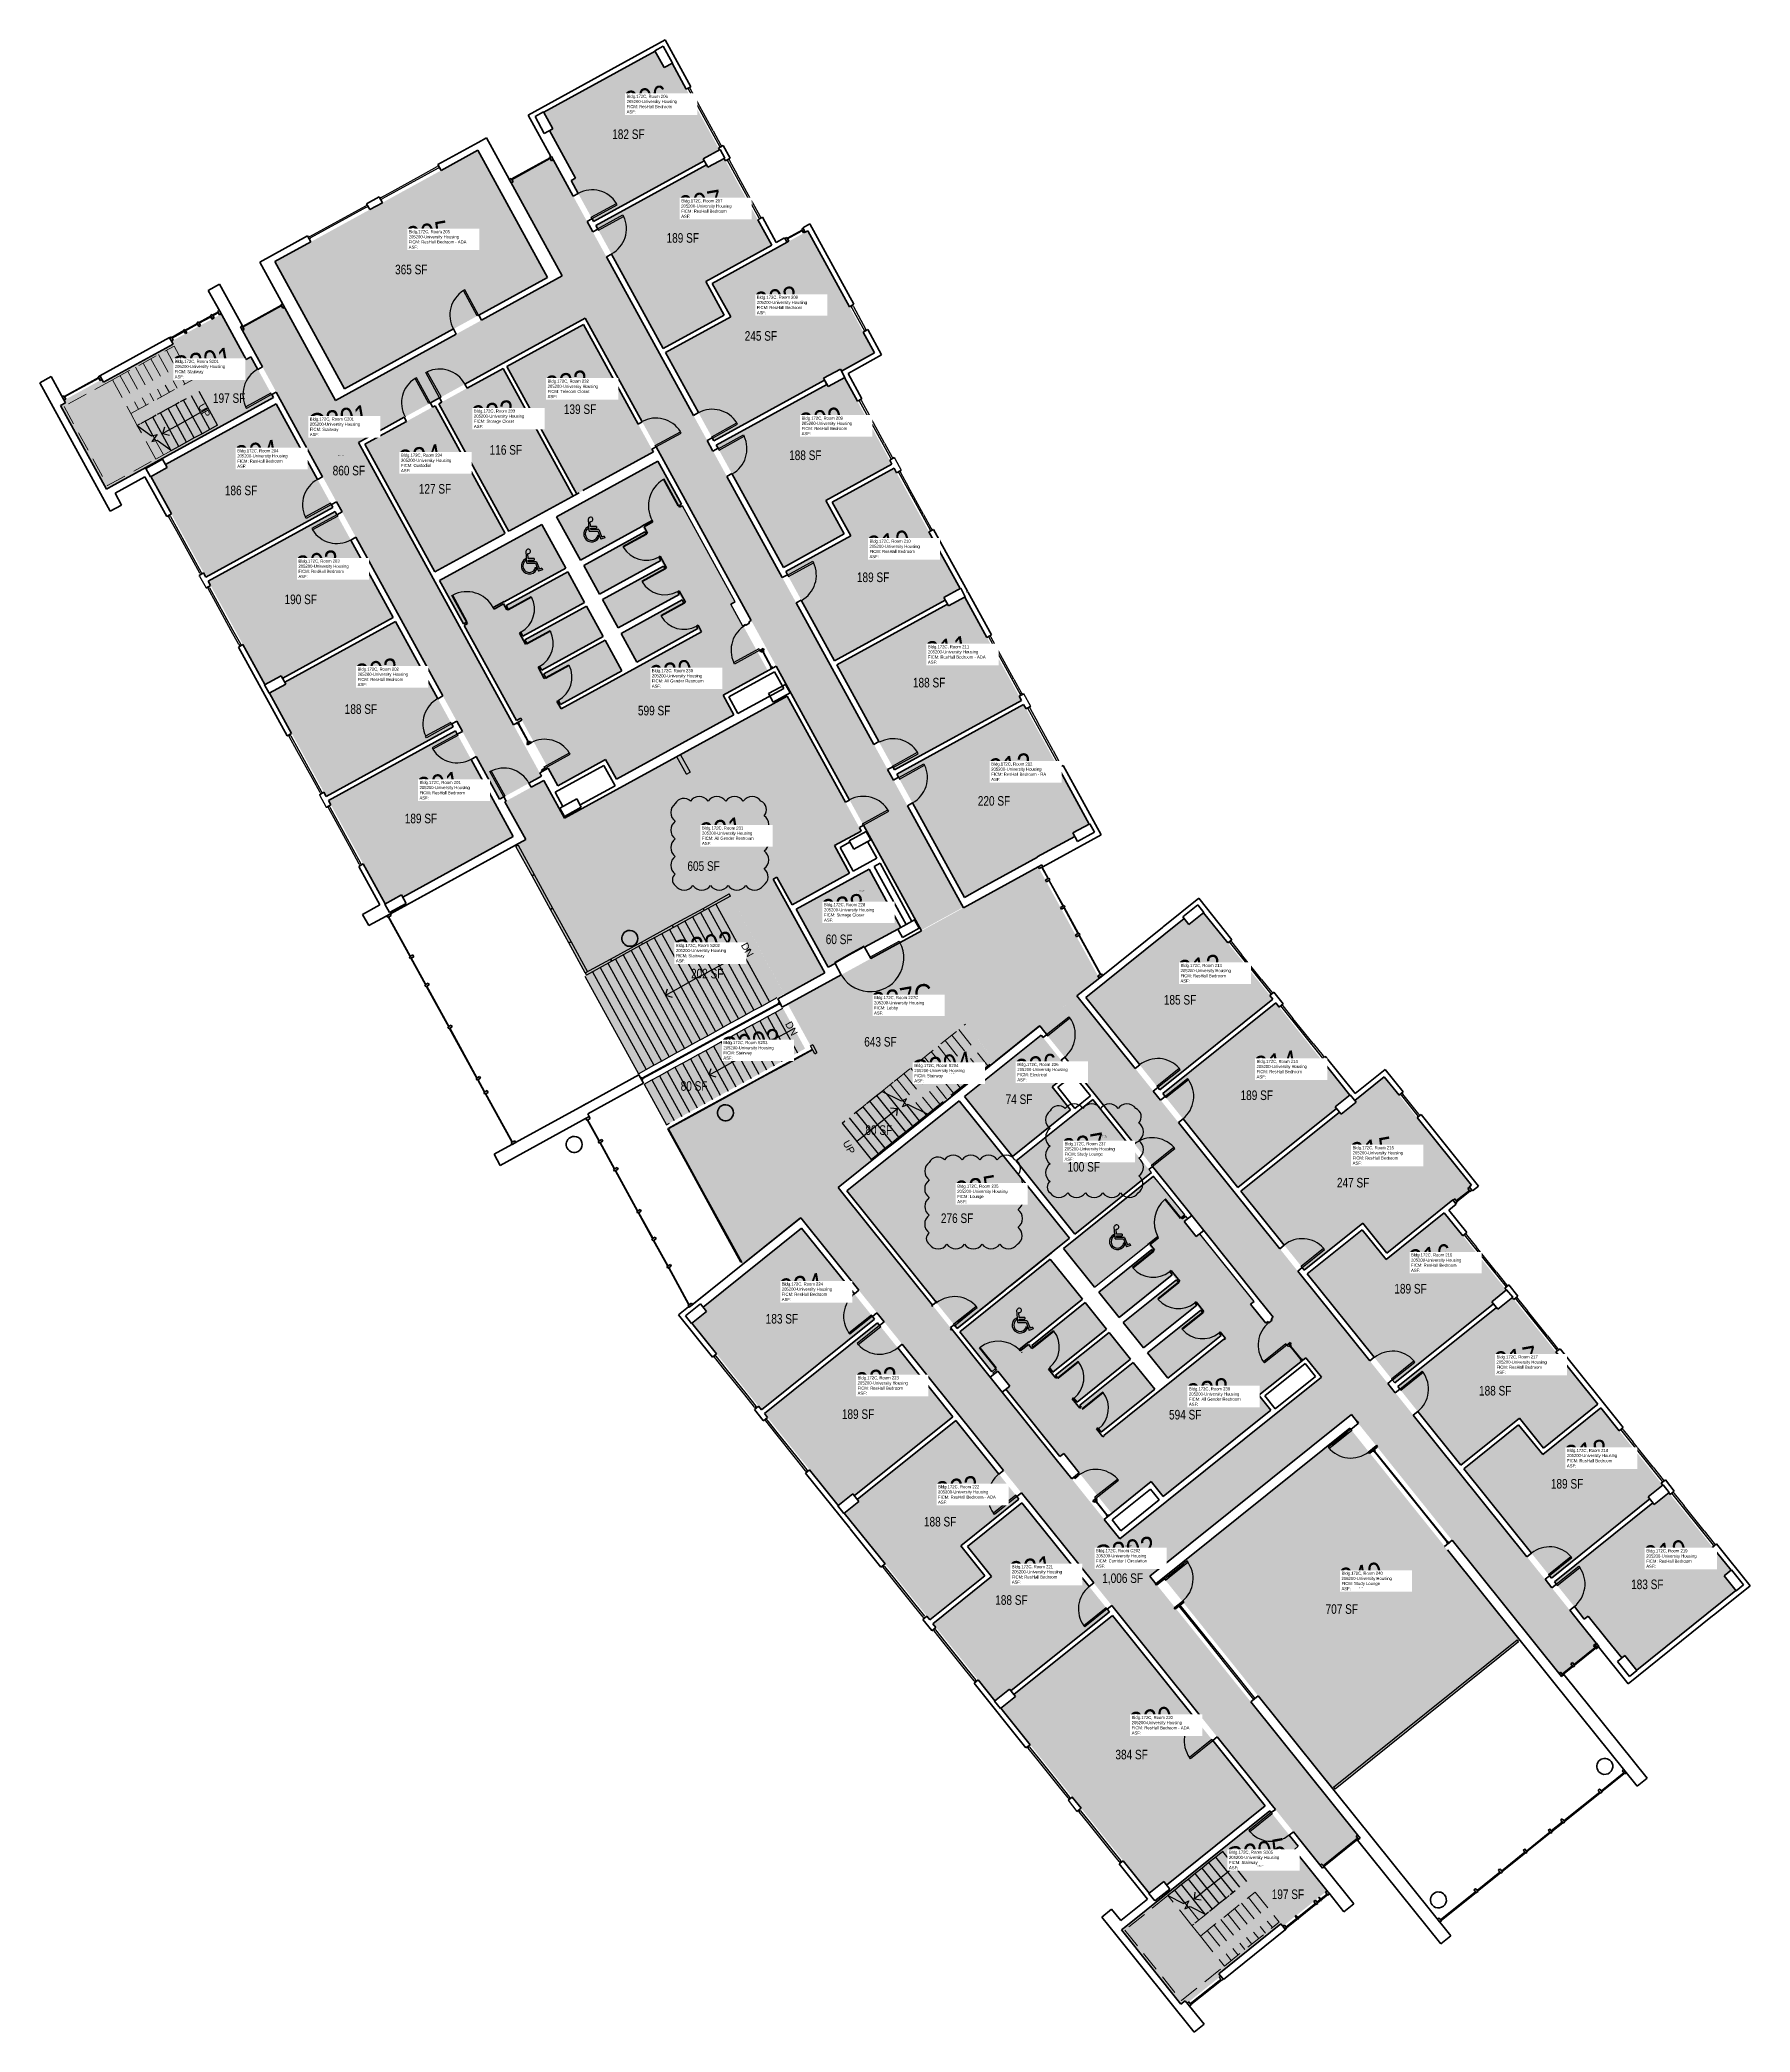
# Model space of a CAD drawing. Header units: inches. Extents: x 69235346 to 69237486, y 27657583 to 27660075.
import ezdxf
from ezdxf.enums import TextEntityAlignment as Align

# ---------------------------------------------------------------- set-up
doc = ezdxf.new("R2010")
doc.units = ezdxf.units.IN
doc.header["$LTSCALE"] = 100
doc.header["$MEASUREMENT"] = 0
doc.linetypes.add('DASHED2', pattern=[0.375, 0.25, -0.125])
doc.layers.get('0').update_dxf_attribs({"linetype": 'CONTINUOUS'})
for name, color, linetype in [('A-COLS', 5, 'CONTINUOUS'), ('A-DOOR', 2, 'CONTINUOUS'), ('A-FLOR', 3, 'CONTINUOUS'), ('A-GLAZ', 1, 'CONTINUOUS'), ('A-IDEN-ICON', 4, 'CONTINUOUS'), ('A-IDEN-RNUM', 7, 'CONTINUOUS'), ('A-IDEN-SNUM', 4, 'CONTINUOUS'), ('A-IDEN-VNUM', 4, 'CONTINUOUS'), ('A-WALL', 5, 'CONTINUOUS'), ('AREA-TEXT', 3, 'CONTINUOUS'), ('Rooms-Category-Color', 7, 'CONTINUOUS'), ('Rooms-College-Color', 7, 'CONTINUOUS'), ('Rooms-Department-Color', 7, 'CONTINUOUS'), ('Rooms-Division-Color', 7, 'CONTINUOUS'), ('Rooms-Information', 7, 'CONTINUOUS')]:
    doc.layers.add(name, color=color, linetype=linetype)
doc.layers.add('A-REV', color=1, linetype='CONTINUOUS', true_color=0xff0000)
doc.styles.add('Arial', font='arial.ttf')
doc.styles.add('CP_AREA', font='arial.ttf', dxfattribs={"height": 15})
doc.styles.add('CP_ROOMSNUMBER', font='arial.ttf', dxfattribs={"height": 1})
doc.styles.add('CP_ROOMVNUMBER', font='arial.ttf', dxfattribs={"width": 0.85, "height": 0.075})

# ---------------------------------------------------------------- blocks, each defined once
blk = doc.blocks.new('CPHC')
for p, q in [((5.5, 8), (5, 15.8)), ((6.3, 11), (6.1, 14.1)), ((4.7, 9.6), (4.6, 10.7)), ((5.5, 8), (10.8, 8)), ((10, 11), (6.3, 11)), ((6.4, 10), (10, 10)), ((6.4, 9), (6.4, 10)), ((11.5, 9), (6.4, 9)), ((10, 11), (10, 10)), ((10.8, 8), (12.7, 3)), ((10.9, 5.7), (11.5, 4.2)), ((11.5, 9), (13.3, 4.3)), ((15.2, 3.9), (12.7, 3)), ((14.8, 4.9), (13.3, 4.3)), ((14.8, 4.9), (15.2, 3.9))]:
    blk.add_line(p, q)
for centre, radius, start, end in [((6.4, 15.5), 1.38, 260.2584, 166.6451), ((7, 6.3), 5, 118.3454, 334.8586), ((7, 6.3), 4, 125.1719, 350.8537)]:
    blk.add_arc(centre, radius, start, end)

msp = doc.modelspace()

# ---------------------------------------------------------------- hatches: boundary and pattern name
at = {"layer": 'Rooms-Category-Color', "true_color": 0x728ef3}
for points in [[(69235976.7, 27659984.8), (69235988, 27659964.3), (69235983.8, 27659962), (69235999.2, 27659933.9), (69236016.4, 27659902.5), (69236011, 27659899.6), (69236039.2, 27659848.2), (69236177.7, 27659924.1), (69236176.4, 27659926.5), (69236196.8, 27659937.7), (69236137.3, 27660046.2), (69236127.4, 27660040.7), (69236116.2, 27660061.2)], [(69235727.6, 27659639), (69235981.6, 27659778.3), (69235894.4, 27659937.3), (69235640.4, 27659798)], [(69236179.6, 27659773.1), (69236262.2, 27659818.4), (69236202.6, 27659927.2), (69236182.2, 27659916), (69236180.5, 27659919), (69236042.1, 27659843), (69236126.4, 27659689.2), (69236202.7, 27659731)], [(69236267.9, 27659814.8), (69236265, 27659813.2), (69236187.6, 27659770.8), (69236210.7, 27659728.7), (69236129.3, 27659684.1), (69236189.8, 27659573.6), (69236328.3, 27659649.6), (69236326.9, 27659652.1), (69236348, 27659663.6), (69236349.3, 27659661.1), (69236390.8, 27659683.9), (69236307.2, 27659836.4), (69236298.8, 27659831.8), (69236281.9, 27659822.5)], [(69235925.8, 27659664.3), (69235845.5, 27659620.2), (69235933.1, 27659460.5), (69236013.4, 27659504.6)], [(69236329.8, 27659499.2), (69236412.4, 27659544.5), (69236353.1, 27659652.8), (69236332.7, 27659641.6), (69236331.1, 27659644.4), (69236192.6, 27659568.5), (69236276.6, 27659415.3), (69236352.9, 27659457.2)], [(69235641.8, 27659620.2), (69235503.4, 27659544.2), (69235505.5, 27659540.3), (69235485.1, 27659529.1), (69235554.1, 27659403.3), (69235713, 27659490.4)], [(69236415.2, 27659539.4), (69236337.8, 27659496.9), (69236360.9, 27659454.8), (69236279.5, 27659410.2), (69236340.7, 27659298.6), (69236479.1, 27659374.5), (69236477.4, 27659377.7), (69236497.8, 27659388.8)], [(69235556.9, 27659398.1), (69235627.9, 27659268.7), (69235648.3, 27659279.9), (69235650.1, 27659276.7), (69235788.5, 27659352.6), (69235715.8, 27659485.2)], [(69236415.6, 27659161.9), (69236574.5, 27659249), (69236503.6, 27659378.3), (69236483.2, 27659367.1), (69236482, 27659369.4), (69236343.5, 27659293.4)], [(69235791.3, 27659347.5), (69235652.9, 27659271.6), (69235654.1, 27659269.4), (69235633.7, 27659258.2), (69235704.6, 27659128.8), (69235863.5, 27659216)], [(69236577.3, 27659243.9), (69236418.4, 27659156.8), (69236448, 27659102.8), (69236503.1, 27659002.5), (69236525.3, 27659014.7), (69236550.4, 27659028.4), (69236592.4, 27659051.5), (69236594.6, 27659052.7), (69236594.4, 27659053.1), (69236641.3, 27659078.8), (69236639, 27659083.1), (69236659.4, 27659094.2)], [(69235800.3, 27659002.8), (69235938.7, 27659078.7), (69235916.6, 27659119.2), (69235915.1, 27659121.8), (69235866.3, 27659210.8), (69235707.4, 27659123.7), (69235778.4, 27658994.3), (69235798.8, 27659005.5)], [(69236380.1, 27658941.1), (69236419.8, 27658962.8), (69236423.8, 27658965), (69236383.9, 27659037.8), (69236365.3, 27659027.6), (69236292.7, 27658987.8), (69236332.6, 27658915), (69236339.3, 27658918.7)], [(69236661.2, 27658882), (69236655, 27658877), (69236747.6, 27658761.6), (69236889.2, 27658875.2), (69236802.4, 27658983.3), (69236784.1, 27658968.7), (69236778.3, 27658976), (69236681.5, 27658898.3), (69236675.1, 27658893.2)], [(69236845.5, 27658639.5), (69236968.9, 27658738.5), (69236967.1, 27658740.6), (69236985.4, 27658755.2), (69236892.8, 27658870.6), (69236751.3, 27658757)], [(69237100, 27658612.3), (69237102.6, 27658614.3), (69237116.4, 27658625.5), (69237118.7, 27658622.6), (69237135.1, 27658635.8), (69237132.8, 27658638.6), (69237137.5, 27658642.3), (69237028.6, 27658778.1), (69236991.7, 27658748.4), (69236993.4, 27658746.3), (69236974.7, 27658731.3), (69236972.5, 27658733.9), (69236849.2, 27658634.9), (69236928.5, 27658536.2), (69237001.8, 27658595), (69237031.8, 27658557.5)], [(69236355.9, 27658635.1), (69236494, 27658463), (69236554.1, 27658511.2), (69236634.7, 27658575.9), (69236496.6, 27658748)], [(69236737.1, 27658658.1), (69236663.7, 27658749.5), (69236642.6, 27658732.7), (69236642.2, 27658732.4), (69236640.5, 27658731), (69236567.9, 27658672.8), (69236641.4, 27658581.2)], [(69236162.2, 27658469.7), (69236249.2, 27658361.2), (69236390.8, 27658474.8), (69236299.4, 27658588.6), (69236250.7, 27658549.6), (69236176.1, 27658489.7), (69236180.4, 27658484.3)], [(69237103.7, 27658607.7), (69237030.9, 27658549.3), (69237000.9, 27658586.7), (69236932.1, 27658531.6), (69237041.8, 27658394.9), (69237165.1, 27658493.8), (69237163, 27658496.5), (69237181.3, 27658511.1)], [(69237227.7, 27658313.4), (69237295.9, 27658368.2), (69237188.8, 27658501.7), (69237170.5, 27658487.1), (69237168.8, 27658489.3), (69237045.5, 27658390.3), (69237124.4, 27658292), (69237197.6, 27658350.9)], [(69236252.9, 27658356.6), (69236345.3, 27658241.5), (69236363.5, 27658256.1), (69236365.4, 27658253.7), (69236488.7, 27658352.7), (69236394.5, 27658470.2)], [(69237299.6, 27658363.6), (69237226.8, 27658305.2), (69237196.7, 27658342.6), (69237128, 27658287.5), (69237237.7, 27658150.8), (69237361, 27658249.7), (69237358.9, 27658252.3), (69237377.1, 27658267)], [(69236352.8, 27658232.1), (69236460.1, 27658098.3), (69236528.9, 27658153.5), (69236498.6, 27658191.2), (69236571.4, 27658249.6), (69236492.4, 27658348.1), (69236369.1, 27658249.2), (69236371, 27658246.7)], [(69236985.4, 27658338.4), (69236752.2, 27658151.2), (69236828.9, 27658055.7), (69236965.4, 27657885.5), (69237198.6, 27658072.7), (69237104, 27658190), (69237104.3, 27658190.2)], [(69236463.8, 27658093.7), (69236541.2, 27657997.3), (69236559.4, 27658011.9), (69236561.3, 27658009.6), (69236684.6, 27658108.6), (69236575.1, 27658245.1), (69236506.9, 27658190.3), (69236537.1, 27658152.6)], [(69237366.4, 27658243), (69237364.7, 27658245.1), (69237241.4, 27658146.2), (69237278.9, 27658099.4), (69237283.7, 27658103.2), (69237307.5, 27658073.6), (69237307.5, 27658073.6), (69237325.8, 27658050.8), (69237329.7, 27658053.9), (69237344.4, 27658035.6), (69237468.4, 27658135.1), (69237453.7, 27658153.4), (69237462.6, 27658160.5), (69237384.6, 27658257.6)], [(69236548.7, 27657988), (69236734.4, 27657756.5), (69236752.6, 27657771.1), (69236756.2, 27657766.7), (69236879.5, 27657865.7), (69236688.3, 27658104), (69236564.9, 27658005), (69236566.9, 27658002.6)]]:
    msp.add_hatch(color=171, dxfattribs=at).paths.add_polyline_path(points)
at = {"layer": 'Rooms-Category-Color', "true_color": 0xadadad}
for points in [[(69235987.5, 27659927.5), (69235934.9, 27659898.7), (69236000, 27659780.1), (69235987.1, 27659773), (69235729, 27659631.5), (69235716.2, 27659624.4), (69235651.1, 27659743), (69235600.9, 27659715.5), (69235598.5, 27659714.2), (69235611.9, 27659689.7), (69235616.1, 27659682.1), (69235646.1, 27659627.4), (69235648.2, 27659623.6), (69235648.2, 27659623.6), (69235720.7, 27659491.3), (69235796.3, 27659353.5), (69235871.2, 27659216.9), (69235921.5, 27659125.2), (69235974.1, 27659154.1), (69235971.5, 27659158.8), (69235938.9, 27659218.3), (69235937.4, 27659221.1), (69235835.4, 27659407), (69235745, 27659571.8), (69235840.4, 27659624.1), (69235933.1, 27659675), (69236028.8, 27659727.4), (69236086.2, 27659622.7), (69236119.1, 27659562.6), (69236221.8, 27659375.4), (69236236.9, 27659348), (69236267.4, 27659292.4), (69236267.6, 27659291.9), (69236268.9, 27659289.6), (69236280, 27659269.4), (69236284.6, 27659261), (69236286.1, 27659258.1), (69236379.2, 27659088.4), (69236379.2, 27659088.4), (69236380.5, 27659086.1), (69236386.7, 27659074.8), (69236399.9, 27659050.7), (69236401.6, 27659047.5), (69236401.7, 27659047.5), (69236441.6, 27658974.8), (69236449, 27658961.2), (69236461, 27658967.9), (69236491.4, 27658984.5), (69236501.6, 27658990.1), (69236497.9, 27658996.9), (69236445.1, 27659093), (69236410.7, 27659155.9), (69236335.7, 27659292.5), (69236271.7, 27659409.3), (69236184.9, 27659567.6), (69236121.5, 27659683.1), (69236034.3, 27659842.1), (69236004.7, 27659896.1)], [(69235610.4, 27659678.9), (69235604.4, 27659675.6), (69235600.2, 27659683.3), (69235573.3, 27659732.4), (69235511, 27659698.3), (69235512.9, 27659694.9), (69235425.7, 27659647.1), (69235423.9, 27659650.5), (69235376.5, 27659624.5), (69235378.3, 27659621.2), (69235372.2, 27659617.9), (69235429.5, 27659513.4), (69235476, 27659538.9), (69235476, 27659538.9), (69235499.3, 27659551.7), (69235637.7, 27659627.6), (69235638.4, 27659628)], [(69236114, 27659559.8), (69236026.4, 27659719.5), (69235930.4, 27659666.8), (69236018, 27659507.1)], [(69235840.9, 27659617.7), (69235753, 27659569.5), (69235840.6, 27659409.8), (69235928.5, 27659458)], [(69235977, 27659281.6), (69235976.8, 27659282), (69235974, 27659287.1), (69236050.5, 27659329), (69236030, 27659366.3), (69235953.6, 27659324.3), (69235953.3, 27659324.8), (69235950.6, 27659329.8), (69236027, 27659371.8), (69236006.6, 27659409), (69235930.1, 27659367.1), (69235927.4, 27659372.1), (69236004.3, 27659414.3), (69235974.2, 27659469.1), (69235846.5, 27659399), (69235942.5, 27659223.9), (69235947.9, 27659226.8), (69235949.5, 27659223.9), (69235982.1, 27659164.5), (69235994.4, 27659142.1), (69236054.2, 27659174.8), (69236067.7, 27659150.3), (69236214.3, 27659230.7), (69236200.6, 27659255.7), (69236256.9, 27659286.6), (69236226.3, 27659342.3), (69236225.9, 27659342), (69236210.9, 27659369.4), (69236216.3, 27659372.3), (69236119.7, 27659548.3), (69236024.9, 27659496.3), (69235992.9, 27659478.8), (69236022.7, 27659424.4), (69236099.6, 27659466.6), (69236103.3, 27659459.8), (69236061.9, 27659437.1), (69236026.8, 27659417.8), (69236046.3, 27659382.3), (69236081.4, 27659401.6), (69236122.8, 27659424.3), (69236123.1, 27659423.8), (69236126.8, 27659417.1), (69236085.4, 27659394.3), (69236050.3, 27659375.1), (69236069.8, 27659339.6), (69236104.8, 27659358.8), (69236146.3, 27659381.5), (69236146.5, 27659381.1), (69236150.2, 27659374.3), (69236108.8, 27659351.6), (69236073.7, 27659332.4), (69236093.2, 27659296.8), (69236128.3, 27659316.1), (69236169.7, 27659338.8), (69236169.9, 27659338.4), (69236172.7, 27659333.3), (69236141.1, 27659316), (69236032, 27659256.2), (69236000.5, 27659238.9), (69236000.2, 27659239.3), (69235997.5, 27659244.3), (69236073.9, 27659286.3), (69236053.5, 27659323.5)], [(69236278.3, 27658880.5), (69236328.3, 27658907.9), (69236328, 27658908.4), (69236284.6, 27658987.5), (69236263.9, 27659025.1), (69236268.6, 27659027.7), (69236287.5, 27658993.2), (69236359.5, 27659032.7), (69236340.6, 27659067.2), (69236374.1, 27659085.5), (69236281.5, 27659254.3), (69236143.3, 27659178.5), (69236071.3, 27659139), (69236070.9, 27659138.8), (69236024.7, 27659113.5), (69236005.2, 27659102.8), (69236002.9, 27659101.5), (69236001.7, 27659103.8), (69235996.2, 27659113.8), (69235985.1, 27659134), (69235983.9, 27659136.3), (69235976.9, 27659148.9), (69235928.2, 27659122.2), (69235954.2, 27659074.8), (69235941.2, 27659067.7), (69236030.3, 27658905.3), (69236210.5, 27659004.1)], [(69236312.9, 27658812.7), (69236131.5, 27658713.3), (69236224.9, 27658542.8), (69236387.6, 27658673.4), (69236350.2, 27658720), (69236504.6, 27658843.9), (69236542, 27658797.3), (69236671.9, 27658901.5), (69236595.5, 27659040.7), (69236282.1, 27658868.9)], [(69236210.5, 27659004.1), (69236277.5, 27658881.8), (69236095.2, 27658781.8), (69236077.9, 27658813.3), (69236028.1, 27658904.1)], [(69236102.3, 27658768.7), (69236130.2, 27658717.9), (69236303.8, 27658813.2), (69236276, 27658863.9)], [(69236344.9, 27658639.5), (69236298, 27658601.9), (69236301.7, 27658597.4), (69236398.3, 27658477), (69236496.2, 27658354.9), (69236578.9, 27658251.9), (69236692.1, 27658110.8), (69236885.1, 27657870.3), (69236885.8, 27657869.4), (69236887.8, 27657866.9), (69236926.1, 27657819.2), (69236926.1, 27657819.2), (69236932.3, 27657811.4), (69236949.7, 27657789.7), (69236950.2, 27657790.1), (69236996.7, 27657827.4), (69236861.7, 27657995.6), (69236742.8, 27658143.7), (69236742.7, 27658143.6), (69236735.2, 27658153), (69236740, 27658156.8), (69236982.6, 27658351.5), (69236987.4, 27658355.3), (69236994.9, 27658345.9), (69236994.8, 27658345.9), (69237111.5, 27658200.4), (69237113.5, 27658198), (69237113.5, 27658198), (69237115.3, 27658195.7), (69237248.6, 27658029.5), (69237295.5, 27658067.1), (69237273.3, 27658094.8), (69237273.3, 27658094.9), (69237233.9, 27658143.9), (69237120.5, 27658285.2), (69237038, 27658388.1), (69236924.7, 27658529.3), (69236841.7, 27658632.7), (69236743.8, 27658754.8), (69236644, 27658879.1), (69236613.8, 27658854.9), (69236597.3, 27658841.7), (69236603.6, 27658833.8), (69236640.5, 27658787.9), (69236640.6, 27658787.8), (69236642.2, 27658785.8), (69236666.7, 27658755.3), (69236668.3, 27658753.2), (69236668.3, 27658753.2), (69236741.7, 27658661.8), (69236743.3, 27658659.7), (69236743.3, 27658659.7), (69236870.5, 27658501), (69236870.5, 27658501), (69236889.6, 27658477.2), (69236885, 27658473.5), (69236888.9, 27658468.6), (69236921.7, 27658427.6), (69236925.6, 27658422.8), (69236930.3, 27658426.5), (69236949.8, 27658402.1), (69236893.3, 27658356.8), (69236891.2, 27658355.1), (69236756.5, 27658247.1), (69236754, 27658245), (69236697.7, 27658199.8), (69236680.2, 27658221.6), (69236677.5, 27658225), (69236674.2, 27658229.1), (69236637.8, 27658274.5), (69236618.1, 27658299.1), (69236618.1, 27658299), (69236490.1, 27658458.4), (69236489.4, 27658459.4), (69236351.4, 27658631.4)], [(69236350.2, 27658720), (69236386.5, 27658674.7), (69236540.9, 27658798.6), (69236504.6, 27658843.9)], [(69236599, 27658830.2), (69236503.2, 27658753.4), (69236563.3, 27658678.5), (69236636, 27658736.7), (69236612.8, 27658765.6), (69236636, 27658784.2)], [(69236647.8, 27658366.5), (69236647.4, 27658366.9), (69236646.6, 27658366.2), (69236643.9, 27658371.3), (69236710.4, 27658424.7), (69236684.1, 27658457.5), (69236617.6, 27658404.1), (69236617.3, 27658404.5), (69236616.4, 27658403.8), (69236613.7, 27658409), (69236680.2, 27658462.4), (69236654.2, 27658494.7), (69236587.7, 27658441.3), (69236584.1, 27658445.8), (69236650.8, 27658499.8), (69236610.5, 27658550), (69236497.8, 27658459.1), (69236540.4, 27658406), (69236544.8, 27658409.5), (69236559.8, 27658390.8), (69236555.4, 27658387.3), (69236622.7, 27658303.4), (69236627.5, 27658307.3), (69236647.6, 27658282.3), (69236647.2, 27658282), (69236687.2, 27658232.1), (69236737.1, 27658272.1), (69236752.1, 27658253.4), (69236886, 27658360.9), (69236871, 27658379.5), (69236925.3, 27658423.1), (69236885.3, 27658473.1), (69236880.2, 27658469), (69236860.5, 27658493.6), (69236865.3, 27658497.4), (69236797.7, 27658581.6), (69236793.3, 27658578.1), (69236778.3, 27658596.8), (69236782.6, 27658600.3), (69236739.9, 27658653.6), (69236627, 27658563), (69236665.8, 27658514.6), (69236732.8, 27658568.3), (69236737.9, 27658561.9), (69236702.6, 27658533.5), (69236671.4, 27658508.5), (69236696.7, 27658476.9), (69236763.3, 27658530.3), (69236763.6, 27658529.9), (69236768.4, 27658523.9), (69236701.9, 27658470.5), (69236727.2, 27658438.9), (69236793.8, 27658492.3), (69236794.1, 27658491.9), (69236798.9, 27658485.8), (69236732.4, 27658432.5), (69236757.7, 27658400.9), (69236825.1, 27658454.9), (69236829, 27658450.1), (69236800.1, 27658426.9), (69236706, 27658351.4), (69236706, 27658351.4), (69236677.1, 27658328.2), (69236673.5, 27658332.7), (69236674.4, 27658333.3), (69236674, 27658333.7), (69236740.6, 27658387.1), (69236714.3, 27658419.9)], [(69236885.4, 27657859.5), (69236884.8, 27657859), (69236761.5, 27657760.1), (69236740.7, 27657743.4), (69236699.6, 27657710.4), (69236774.1, 27657617.6), (69236779.4, 27657621.9), (69236781.9, 27657618.9), (69236824, 27657652.7), (69236821.5, 27657655.7), (69236899.1, 27657718), (69236901.5, 27657715), (69236956.9, 27657759.4), (69236941.2, 27657779), (69236940.9, 27657779.4), (69236921.9, 27657803.1), (69236921.9, 27657803.1), (69236915.6, 27657810.8), (69236921, 27657815.1)]]:
    msp.add_hatch(color=253, dxfattribs=at).paths.add_polyline_path(points)
at = {"layer": 'Rooms-College-Color', "true_color": 0xadadad}
for points in [[(69235976.7, 27659984.8), (69235988, 27659964.3), (69235983.8, 27659962), (69235999.2, 27659933.9), (69236016.4, 27659902.5), (69236011, 27659899.6), (69236039.2, 27659848.2), (69236177.7, 27659924.1), (69236176.4, 27659926.5), (69236196.8, 27659937.7), (69236137.3, 27660046.2), (69236127.4, 27660040.7), (69236116.2, 27660061.2)], [(69235727.6, 27659639), (69235981.6, 27659778.3), (69235894.4, 27659937.3), (69235640.4, 27659798)], [(69235987.5, 27659927.5), (69235934.9, 27659898.7), (69236000, 27659780.1), (69235987.1, 27659773), (69235729, 27659631.5), (69235716.2, 27659624.4), (69235651.1, 27659743), (69235600.9, 27659715.5), (69235598.5, 27659714.2), (69235611.9, 27659689.7), (69235616.1, 27659682.1), (69235646.1, 27659627.4), (69235648.2, 27659623.6), (69235648.2, 27659623.6), (69235720.7, 27659491.3), (69235796.3, 27659353.5), (69235871.2, 27659216.9), (69235921.5, 27659125.2), (69235974.1, 27659154.1), (69235971.5, 27659158.8), (69235938.9, 27659218.3), (69235937.4, 27659221.1), (69235835.4, 27659407), (69235745, 27659571.8), (69235840.4, 27659624.1), (69235933.1, 27659675), (69236028.8, 27659727.4), (69236086.2, 27659622.7), (69236119.1, 27659562.6), (69236221.8, 27659375.4), (69236236.9, 27659348), (69236267.4, 27659292.4), (69236267.6, 27659291.9), (69236268.9, 27659289.6), (69236280, 27659269.4), (69236284.6, 27659261), (69236286.1, 27659258.1), (69236379.2, 27659088.4), (69236379.2, 27659088.4), (69236380.5, 27659086.1), (69236386.7, 27659074.8), (69236399.9, 27659050.7), (69236401.6, 27659047.5), (69236401.7, 27659047.5), (69236441.6, 27658974.8), (69236449, 27658961.2), (69236461, 27658967.9), (69236491.4, 27658984.5), (69236501.6, 27658990.1), (69236497.9, 27658996.9), (69236445.1, 27659093), (69236410.7, 27659155.9), (69236335.7, 27659292.5), (69236271.7, 27659409.3), (69236184.9, 27659567.6), (69236121.5, 27659683.1), (69236034.3, 27659842.1), (69236004.7, 27659896.1)], [(69236179.6, 27659773.1), (69236262.2, 27659818.4), (69236202.6, 27659927.2), (69236182.2, 27659916), (69236180.5, 27659919), (69236042.1, 27659843), (69236126.4, 27659689.2), (69236202.7, 27659731)], [(69236267.9, 27659814.8), (69236265, 27659813.2), (69236187.6, 27659770.8), (69236210.7, 27659728.7), (69236129.3, 27659684.1), (69236189.8, 27659573.6), (69236328.3, 27659649.6), (69236326.9, 27659652.1), (69236348, 27659663.6), (69236349.3, 27659661.1), (69236390.8, 27659683.9), (69236307.2, 27659836.4), (69236298.8, 27659831.8), (69236281.9, 27659822.5)], [(69235610.4, 27659678.9), (69235604.4, 27659675.6), (69235600.2, 27659683.3), (69235573.3, 27659732.4), (69235511, 27659698.3), (69235512.9, 27659694.9), (69235425.7, 27659647.1), (69235423.9, 27659650.5), (69235376.5, 27659624.5), (69235378.3, 27659621.2), (69235372.2, 27659617.9), (69235429.5, 27659513.4), (69235476, 27659538.9), (69235476, 27659538.9), (69235499.3, 27659551.7), (69235637.7, 27659627.6), (69235638.4, 27659628)], [(69236114, 27659559.8), (69236026.4, 27659719.5), (69235930.4, 27659666.8), (69236018, 27659507.1)], [(69235925.8, 27659664.3), (69235845.5, 27659620.2), (69235933.1, 27659460.5), (69236013.4, 27659504.6)], [(69236329.8, 27659499.2), (69236412.4, 27659544.5), (69236353.1, 27659652.8), (69236332.7, 27659641.6), (69236331.1, 27659644.4), (69236192.6, 27659568.5), (69236276.6, 27659415.3), (69236352.9, 27659457.2)], [(69235641.8, 27659620.2), (69235503.4, 27659544.2), (69235505.5, 27659540.3), (69235485.1, 27659529.1), (69235554.1, 27659403.3), (69235713, 27659490.4)], [(69235840.9, 27659617.7), (69235753, 27659569.5), (69235840.6, 27659409.8), (69235928.5, 27659458)], [(69235977, 27659281.6), (69235976.8, 27659282), (69235974, 27659287.1), (69236050.5, 27659329), (69236030, 27659366.3), (69235953.6, 27659324.3), (69235953.3, 27659324.8), (69235950.6, 27659329.8), (69236027, 27659371.8), (69236006.6, 27659409), (69235930.1, 27659367.1), (69235927.4, 27659372.1), (69236004.3, 27659414.3), (69235974.2, 27659469.1), (69235846.5, 27659399), (69235942.5, 27659223.9), (69235947.9, 27659226.8), (69235949.5, 27659223.9), (69235982.1, 27659164.5), (69235994.4, 27659142.1), (69236054.2, 27659174.8), (69236067.7, 27659150.3), (69236214.3, 27659230.7), (69236200.6, 27659255.7), (69236256.9, 27659286.6), (69236226.3, 27659342.3), (69236225.9, 27659342), (69236210.9, 27659369.4), (69236216.3, 27659372.3), (69236119.7, 27659548.3), (69236024.9, 27659496.3), (69235992.9, 27659478.8), (69236022.7, 27659424.4), (69236099.6, 27659466.6), (69236103.3, 27659459.8), (69236061.9, 27659437.1), (69236026.8, 27659417.8), (69236046.3, 27659382.3), (69236081.4, 27659401.6), (69236122.8, 27659424.3), (69236123.1, 27659423.8), (69236126.8, 27659417.1), (69236085.4, 27659394.3), (69236050.3, 27659375.1), (69236069.8, 27659339.6), (69236104.8, 27659358.8), (69236146.3, 27659381.5), (69236146.5, 27659381.1), (69236150.2, 27659374.3), (69236108.8, 27659351.6), (69236073.7, 27659332.4), (69236093.2, 27659296.8), (69236128.3, 27659316.1), (69236169.7, 27659338.8), (69236169.9, 27659338.4), (69236172.7, 27659333.3), (69236141.1, 27659316), (69236032, 27659256.2), (69236000.5, 27659238.9), (69236000.2, 27659239.3), (69235997.5, 27659244.3), (69236073.9, 27659286.3), (69236053.5, 27659323.5)], [(69236415.2, 27659539.4), (69236337.8, 27659496.9), (69236360.9, 27659454.8), (69236279.5, 27659410.2), (69236340.7, 27659298.6), (69236479.1, 27659374.5), (69236477.4, 27659377.7), (69236497.8, 27659388.8)], [(69235556.9, 27659398.1), (69235627.9, 27659268.7), (69235648.3, 27659279.9), (69235650.1, 27659276.7), (69235788.5, 27659352.6), (69235715.8, 27659485.2)], [(69236415.6, 27659161.9), (69236574.5, 27659249), (69236503.6, 27659378.3), (69236483.2, 27659367.1), (69236482, 27659369.4), (69236343.5, 27659293.4)], [(69235791.3, 27659347.5), (69235652.9, 27659271.6), (69235654.1, 27659269.4), (69235633.7, 27659258.2), (69235704.6, 27659128.8), (69235863.5, 27659216)], [(69236278.3, 27658880.5), (69236328.3, 27658907.9), (69236328, 27658908.4), (69236284.6, 27658987.5), (69236263.9, 27659025.1), (69236268.6, 27659027.7), (69236287.5, 27658993.2), (69236359.5, 27659032.7), (69236340.6, 27659067.2), (69236374.1, 27659085.5), (69236281.5, 27659254.3), (69236143.3, 27659178.5), (69236071.3, 27659139), (69236070.9, 27659138.8), (69236024.7, 27659113.5), (69236005.2, 27659102.8), (69236002.9, 27659101.5), (69236001.7, 27659103.8), (69235996.2, 27659113.8), (69235985.1, 27659134), (69235983.9, 27659136.3), (69235976.9, 27659148.9), (69235928.2, 27659122.2), (69235954.2, 27659074.8), (69235941.2, 27659067.7), (69236030.3, 27658905.3), (69236210.5, 27659004.1)], [(69236577.3, 27659243.9), (69236418.4, 27659156.8), (69236448, 27659102.8), (69236503.1, 27659002.5), (69236525.3, 27659014.7), (69236550.4, 27659028.4), (69236592.4, 27659051.5), (69236594.6, 27659052.7), (69236594.4, 27659053.1), (69236641.3, 27659078.8), (69236639, 27659083.1), (69236659.4, 27659094.2)], [(69235800.3, 27659002.8), (69235938.7, 27659078.7), (69235916.6, 27659119.2), (69235915.1, 27659121.8), (69235866.3, 27659210.8), (69235707.4, 27659123.7), (69235778.4, 27658994.3), (69235798.8, 27659005.5)], [(69236312.9, 27658812.7), (69236131.5, 27658713.3), (69236224.9, 27658542.8), (69236387.6, 27658673.4), (69236350.2, 27658720), (69236504.6, 27658843.9), (69236542, 27658797.3), (69236671.9, 27658901.5), (69236595.5, 27659040.7), (69236282.1, 27658868.9)], [(69236380.1, 27658941.1), (69236419.8, 27658962.8), (69236423.8, 27658965), (69236383.9, 27659037.8), (69236365.3, 27659027.6), (69236292.7, 27658987.8), (69236332.6, 27658915), (69236339.3, 27658918.7)], [(69236210.5, 27659004.1), (69236277.5, 27658881.8), (69236095.2, 27658781.8), (69236077.9, 27658813.3), (69236028.1, 27658904.1)], [(69236661.2, 27658882), (69236655, 27658877), (69236747.6, 27658761.6), (69236889.2, 27658875.2), (69236802.4, 27658983.3), (69236784.1, 27658968.7), (69236778.3, 27658976), (69236681.5, 27658898.3), (69236675.1, 27658893.2)], [(69236102.3, 27658768.7), (69236130.2, 27658717.9), (69236303.8, 27658813.2), (69236276, 27658863.9)], [(69236344.9, 27658639.5), (69236298, 27658601.9), (69236301.7, 27658597.4), (69236398.3, 27658477), (69236496.2, 27658354.9), (69236578.9, 27658251.9), (69236692.1, 27658110.8), (69236885.1, 27657870.3), (69236885.8, 27657869.4), (69236887.8, 27657866.9), (69236926.1, 27657819.2), (69236926.1, 27657819.2), (69236932.3, 27657811.4), (69236949.7, 27657789.7), (69236950.2, 27657790.1), (69236996.7, 27657827.4), (69236861.7, 27657995.6), (69236742.8, 27658143.7), (69236742.7, 27658143.6), (69236735.2, 27658153), (69236740, 27658156.8), (69236982.6, 27658351.5), (69236987.4, 27658355.3), (69236994.9, 27658345.9), (69236994.8, 27658345.9), (69237111.5, 27658200.4), (69237113.5, 27658198), (69237113.5, 27658198), (69237115.3, 27658195.7), (69237248.6, 27658029.5), (69237295.5, 27658067.1), (69237273.3, 27658094.8), (69237273.3, 27658094.9), (69237233.9, 27658143.9), (69237120.5, 27658285.2), (69237038, 27658388.1), (69236924.7, 27658529.3), (69236841.7, 27658632.7), (69236743.8, 27658754.8), (69236644, 27658879.1), (69236613.8, 27658854.9), (69236597.3, 27658841.7), (69236603.6, 27658833.8), (69236640.5, 27658787.9), (69236640.6, 27658787.8), (69236642.2, 27658785.8), (69236666.7, 27658755.3), (69236668.3, 27658753.2), (69236668.3, 27658753.2), (69236741.7, 27658661.8), (69236743.3, 27658659.7), (69236743.3, 27658659.7), (69236870.5, 27658501), (69236870.5, 27658501), (69236889.6, 27658477.2), (69236885, 27658473.5), (69236888.9, 27658468.6), (69236921.7, 27658427.6), (69236925.6, 27658422.8), (69236930.3, 27658426.5), (69236949.8, 27658402.1), (69236893.3, 27658356.8), (69236891.2, 27658355.1), (69236756.5, 27658247.1), (69236754, 27658245), (69236697.7, 27658199.8), (69236680.2, 27658221.6), (69236677.5, 27658225), (69236674.2, 27658229.1), (69236637.8, 27658274.5), (69236618.1, 27658299.1), (69236618.1, 27658299), (69236490.1, 27658458.4), (69236489.4, 27658459.4), (69236351.4, 27658631.4)], [(69236845.5, 27658639.5), (69236968.9, 27658738.5), (69236967.1, 27658740.6), (69236985.4, 27658755.2), (69236892.8, 27658870.6), (69236751.3, 27658757)], [(69236350.2, 27658720), (69236386.5, 27658674.7), (69236540.9, 27658798.6), (69236504.6, 27658843.9)], [(69236599, 27658830.2), (69236503.2, 27658753.4), (69236563.3, 27658678.5), (69236636, 27658736.7), (69236612.8, 27658765.6), (69236636, 27658784.2)], [(69237100, 27658612.3), (69237102.6, 27658614.3), (69237116.4, 27658625.5), (69237118.7, 27658622.6), (69237135.1, 27658635.8), (69237132.8, 27658638.6), (69237137.5, 27658642.3), (69237028.6, 27658778.1), (69236991.7, 27658748.4), (69236993.4, 27658746.3), (69236974.7, 27658731.3), (69236972.5, 27658733.9), (69236849.2, 27658634.9), (69236928.5, 27658536.2), (69237001.8, 27658595), (69237031.8, 27658557.5)], [(69236355.9, 27658635.1), (69236494, 27658463), (69236554.1, 27658511.2), (69236634.7, 27658575.9), (69236496.6, 27658748)], [(69236737.1, 27658658.1), (69236663.7, 27658749.5), (69236642.6, 27658732.7), (69236642.2, 27658732.4), (69236640.5, 27658731), (69236567.9, 27658672.8), (69236641.4, 27658581.2)], [(69236647.8, 27658366.5), (69236647.4, 27658366.9), (69236646.6, 27658366.2), (69236643.9, 27658371.3), (69236710.4, 27658424.7), (69236684.1, 27658457.5), (69236617.6, 27658404.1), (69236617.3, 27658404.5), (69236616.4, 27658403.8), (69236613.7, 27658409), (69236680.2, 27658462.4), (69236654.2, 27658494.7), (69236587.7, 27658441.3), (69236584.1, 27658445.8), (69236650.8, 27658499.8), (69236610.5, 27658550), (69236497.8, 27658459.1), (69236540.4, 27658406), (69236544.8, 27658409.5), (69236559.8, 27658390.8), (69236555.4, 27658387.3), (69236622.7, 27658303.4), (69236627.5, 27658307.3), (69236647.6, 27658282.3), (69236647.2, 27658282), (69236687.2, 27658232.1), (69236737.1, 27658272.1), (69236752.1, 27658253.4), (69236886, 27658360.9), (69236871, 27658379.5), (69236925.3, 27658423.1), (69236885.3, 27658473.1), (69236880.2, 27658469), (69236860.5, 27658493.6), (69236865.3, 27658497.4), (69236797.7, 27658581.6), (69236793.3, 27658578.1), (69236778.3, 27658596.8), (69236782.6, 27658600.3), (69236739.9, 27658653.6), (69236627, 27658563), (69236665.8, 27658514.6), (69236732.8, 27658568.3), (69236737.9, 27658561.9), (69236702.6, 27658533.5), (69236671.4, 27658508.5), (69236696.7, 27658476.9), (69236763.3, 27658530.3), (69236763.6, 27658529.9), (69236768.4, 27658523.9), (69236701.9, 27658470.5), (69236727.2, 27658438.9), (69236793.8, 27658492.3), (69236794.1, 27658491.9), (69236798.9, 27658485.8), (69236732.4, 27658432.5), (69236757.7, 27658400.9), (69236825.1, 27658454.9), (69236829, 27658450.1), (69236800.1, 27658426.9), (69236706, 27658351.4), (69236706, 27658351.4), (69236677.1, 27658328.2), (69236673.5, 27658332.7), (69236674.4, 27658333.3), (69236674, 27658333.7), (69236740.6, 27658387.1), (69236714.3, 27658419.9)], [(69236162.2, 27658469.7), (69236249.2, 27658361.2), (69236390.8, 27658474.8), (69236299.4, 27658588.6), (69236250.7, 27658549.6), (69236176.1, 27658489.7), (69236180.4, 27658484.3)], [(69237103.7, 27658607.7), (69237030.9, 27658549.3), (69237000.9, 27658586.7), (69236932.1, 27658531.6), (69237041.8, 27658394.9), (69237165.1, 27658493.8), (69237163, 27658496.5), (69237181.3, 27658511.1)], [(69237227.7, 27658313.4), (69237295.9, 27658368.2), (69237188.8, 27658501.7), (69237170.5, 27658487.1), (69237168.8, 27658489.3), (69237045.5, 27658390.3), (69237124.4, 27658292), (69237197.6, 27658350.9)], [(69236252.9, 27658356.6), (69236345.3, 27658241.5), (69236363.5, 27658256.1), (69236365.4, 27658253.7), (69236488.7, 27658352.7), (69236394.5, 27658470.2)], [(69237299.6, 27658363.6), (69237226.8, 27658305.2), (69237196.7, 27658342.6), (69237128, 27658287.5), (69237237.7, 27658150.8), (69237361, 27658249.7), (69237358.9, 27658252.3), (69237377.1, 27658267)], [(69236352.8, 27658232.1), (69236460.1, 27658098.3), (69236528.9, 27658153.5), (69236498.6, 27658191.2), (69236571.4, 27658249.6), (69236492.4, 27658348.1), (69236369.1, 27658249.2), (69236371, 27658246.7)], [(69236985.4, 27658338.4), (69236752.2, 27658151.2), (69236828.9, 27658055.7), (69236965.4, 27657885.5), (69237198.6, 27658072.7), (69237104, 27658190), (69237104.3, 27658190.2)], [(69236463.8, 27658093.7), (69236541.2, 27657997.3), (69236559.4, 27658011.9), (69236561.3, 27658009.6), (69236684.6, 27658108.6), (69236575.1, 27658245.1), (69236506.9, 27658190.3), (69236537.1, 27658152.6)], [(69237366.4, 27658243), (69237364.7, 27658245.1), (69237241.4, 27658146.2), (69237278.9, 27658099.4), (69237283.7, 27658103.2), (69237307.5, 27658073.6), (69237307.5, 27658073.6), (69237325.8, 27658050.8), (69237329.7, 27658053.9), (69237344.4, 27658035.6), (69237468.4, 27658135.1), (69237453.7, 27658153.4), (69237462.6, 27658160.5), (69237384.6, 27658257.6)], [(69236548.7, 27657988), (69236734.4, 27657756.5), (69236752.6, 27657771.1), (69236756.2, 27657766.7), (69236879.5, 27657865.7), (69236688.3, 27658104), (69236564.9, 27658005), (69236566.9, 27658002.6)], [(69236885.4, 27657859.5), (69236884.8, 27657859), (69236761.5, 27657760.1), (69236740.7, 27657743.4), (69236699.6, 27657710.4), (69236774.1, 27657617.6), (69236779.4, 27657621.9), (69236781.9, 27657618.9), (69236824, 27657652.7), (69236821.5, 27657655.7), (69236899.1, 27657718), (69236901.5, 27657715), (69236956.9, 27657759.4), (69236941.2, 27657779), (69236940.9, 27657779.4), (69236921.9, 27657803.1), (69236921.9, 27657803.1), (69236915.6, 27657810.8), (69236921, 27657815.1)]]:
    msp.add_hatch(color=253, dxfattribs=at).paths.add_polyline_path(points)
at = {"layer": 'Rooms-Department-Color', "true_color": 0x604aed}
for points in [[(69235976.7, 27659984.8), (69235988, 27659964.3), (69235983.8, 27659962), (69235999.2, 27659933.9), (69236016.4, 27659902.5), (69236011, 27659899.6), (69236039.2, 27659848.2), (69236177.7, 27659924.1), (69236176.4, 27659926.5), (69236196.8, 27659937.7), (69236137.3, 27660046.2), (69236127.4, 27660040.7), (69236116.2, 27660061.2)], [(69235727.6, 27659639), (69235981.6, 27659778.3), (69235894.4, 27659937.3), (69235640.4, 27659798)], [(69236179.6, 27659773.1), (69236262.2, 27659818.4), (69236202.6, 27659927.2), (69236182.2, 27659916), (69236180.5, 27659919), (69236042.1, 27659843), (69236126.4, 27659689.2), (69236202.7, 27659731)], [(69236267.9, 27659814.8), (69236265, 27659813.2), (69236187.6, 27659770.8), (69236210.7, 27659728.7), (69236129.3, 27659684.1), (69236189.8, 27659573.6), (69236328.3, 27659649.6), (69236326.9, 27659652.1), (69236348, 27659663.6), (69236349.3, 27659661.1), (69236390.8, 27659683.9), (69236307.2, 27659836.4), (69236298.8, 27659831.8), (69236281.9, 27659822.5)], [(69235925.8, 27659664.3), (69235845.5, 27659620.2), (69235933.1, 27659460.5), (69236013.4, 27659504.6)], [(69236329.8, 27659499.2), (69236412.4, 27659544.5), (69236353.1, 27659652.8), (69236332.7, 27659641.6), (69236331.1, 27659644.4), (69236192.6, 27659568.5), (69236276.6, 27659415.3), (69236352.9, 27659457.2)], [(69235641.8, 27659620.2), (69235503.4, 27659544.2), (69235505.5, 27659540.3), (69235485.1, 27659529.1), (69235554.1, 27659403.3), (69235713, 27659490.4)], [(69236415.2, 27659539.4), (69236337.8, 27659496.9), (69236360.9, 27659454.8), (69236279.5, 27659410.2), (69236340.7, 27659298.6), (69236479.1, 27659374.5), (69236477.4, 27659377.7), (69236497.8, 27659388.8)], [(69235556.9, 27659398.1), (69235627.9, 27659268.7), (69235648.3, 27659279.9), (69235650.1, 27659276.7), (69235788.5, 27659352.6), (69235715.8, 27659485.2)], [(69236415.6, 27659161.9), (69236574.5, 27659249), (69236503.6, 27659378.3), (69236483.2, 27659367.1), (69236482, 27659369.4), (69236343.5, 27659293.4)], [(69235791.3, 27659347.5), (69235652.9, 27659271.6), (69235654.1, 27659269.4), (69235633.7, 27659258.2), (69235704.6, 27659128.8), (69235863.5, 27659216)], [(69236577.3, 27659243.9), (69236418.4, 27659156.8), (69236448, 27659102.8), (69236503.1, 27659002.5), (69236525.3, 27659014.7), (69236550.4, 27659028.4), (69236592.4, 27659051.5), (69236594.6, 27659052.7), (69236594.4, 27659053.1), (69236641.3, 27659078.8), (69236639, 27659083.1), (69236659.4, 27659094.2)], [(69235800.3, 27659002.8), (69235938.7, 27659078.7), (69235916.6, 27659119.2), (69235915.1, 27659121.8), (69235866.3, 27659210.8), (69235707.4, 27659123.7), (69235778.4, 27658994.3), (69235798.8, 27659005.5)], [(69236380.1, 27658941.1), (69236419.8, 27658962.8), (69236423.8, 27658965), (69236383.9, 27659037.8), (69236365.3, 27659027.6), (69236292.7, 27658987.8), (69236332.6, 27658915), (69236339.3, 27658918.7)], [(69236661.2, 27658882), (69236655, 27658877), (69236747.6, 27658761.6), (69236889.2, 27658875.2), (69236802.4, 27658983.3), (69236784.1, 27658968.7), (69236778.3, 27658976), (69236681.5, 27658898.3), (69236675.1, 27658893.2)], [(69236845.5, 27658639.5), (69236968.9, 27658738.5), (69236967.1, 27658740.6), (69236985.4, 27658755.2), (69236892.8, 27658870.6), (69236751.3, 27658757)], [(69237100, 27658612.3), (69237102.6, 27658614.3), (69237116.4, 27658625.5), (69237118.7, 27658622.6), (69237135.1, 27658635.8), (69237132.8, 27658638.6), (69237137.5, 27658642.3), (69237028.6, 27658778.1), (69236991.7, 27658748.4), (69236993.4, 27658746.3), (69236974.7, 27658731.3), (69236972.5, 27658733.9), (69236849.2, 27658634.9), (69236928.5, 27658536.2), (69237001.8, 27658595), (69237031.8, 27658557.5)], [(69236355.9, 27658635.1), (69236494, 27658463), (69236554.1, 27658511.2), (69236634.7, 27658575.9), (69236496.6, 27658748)], [(69236737.1, 27658658.1), (69236663.7, 27658749.5), (69236642.6, 27658732.7), (69236642.2, 27658732.4), (69236640.5, 27658731), (69236567.9, 27658672.8), (69236641.4, 27658581.2)], [(69236162.2, 27658469.7), (69236249.2, 27658361.2), (69236390.8, 27658474.8), (69236299.4, 27658588.6), (69236250.7, 27658549.6), (69236176.1, 27658489.7), (69236180.4, 27658484.3)], [(69237103.7, 27658607.7), (69237030.9, 27658549.3), (69237000.9, 27658586.7), (69236932.1, 27658531.6), (69237041.8, 27658394.9), (69237165.1, 27658493.8), (69237163, 27658496.5), (69237181.3, 27658511.1)], [(69237227.7, 27658313.4), (69237295.9, 27658368.2), (69237188.8, 27658501.7), (69237170.5, 27658487.1), (69237168.8, 27658489.3), (69237045.5, 27658390.3), (69237124.4, 27658292), (69237197.6, 27658350.9)], [(69236252.9, 27658356.6), (69236345.3, 27658241.5), (69236363.5, 27658256.1), (69236365.4, 27658253.7), (69236488.7, 27658352.7), (69236394.5, 27658470.2)], [(69237299.6, 27658363.6), (69237226.8, 27658305.2), (69237196.7, 27658342.6), (69237128, 27658287.5), (69237237.7, 27658150.8), (69237361, 27658249.7), (69237358.9, 27658252.3), (69237377.1, 27658267)], [(69236352.8, 27658232.1), (69236460.1, 27658098.3), (69236528.9, 27658153.5), (69236498.6, 27658191.2), (69236571.4, 27658249.6), (69236492.4, 27658348.1), (69236369.1, 27658249.2), (69236371, 27658246.7)], [(69236985.4, 27658338.4), (69236752.2, 27658151.2), (69236828.9, 27658055.7), (69236965.4, 27657885.5), (69237198.6, 27658072.7), (69237104, 27658190), (69237104.3, 27658190.2)], [(69236463.8, 27658093.7), (69236541.2, 27657997.3), (69236559.4, 27658011.9), (69236561.3, 27658009.6), (69236684.6, 27658108.6), (69236575.1, 27658245.1), (69236506.9, 27658190.3), (69236537.1, 27658152.6)], [(69237366.4, 27658243), (69237364.7, 27658245.1), (69237241.4, 27658146.2), (69237278.9, 27658099.4), (69237283.7, 27658103.2), (69237307.5, 27658073.6), (69237307.5, 27658073.6), (69237325.8, 27658050.8), (69237329.7, 27658053.9), (69237344.4, 27658035.6), (69237468.4, 27658135.1), (69237453.7, 27658153.4), (69237462.6, 27658160.5), (69237384.6, 27658257.6)], [(69236548.7, 27657988), (69236734.4, 27657756.5), (69236752.6, 27657771.1), (69236756.2, 27657766.7), (69236879.5, 27657865.7), (69236688.3, 27658104), (69236564.9, 27658005), (69236566.9, 27658002.6)]]:
    msp.add_hatch(color=173, dxfattribs=at).paths.add_polyline_path(points)
at = {"layer": 'Rooms-Department-Color', "true_color": 0xacacac}
for points in [[(69235987.5, 27659927.5), (69235934.9, 27659898.7), (69236000, 27659780.1), (69235987.1, 27659773), (69235729, 27659631.5), (69235716.2, 27659624.4), (69235651.1, 27659743), (69235600.9, 27659715.5), (69235598.5, 27659714.2), (69235611.9, 27659689.7), (69235616.1, 27659682.1), (69235646.1, 27659627.4), (69235648.2, 27659623.6), (69235648.2, 27659623.6), (69235720.7, 27659491.3), (69235796.3, 27659353.5), (69235871.2, 27659216.9), (69235921.5, 27659125.2), (69235974.1, 27659154.1), (69235971.5, 27659158.8), (69235938.9, 27659218.3), (69235937.4, 27659221.1), (69235835.4, 27659407), (69235745, 27659571.8), (69235840.4, 27659624.1), (69235933.1, 27659675), (69236028.8, 27659727.4), (69236086.2, 27659622.7), (69236119.1, 27659562.6), (69236221.8, 27659375.4), (69236236.9, 27659348), (69236267.4, 27659292.4), (69236267.6, 27659291.9), (69236268.9, 27659289.6), (69236280, 27659269.4), (69236284.6, 27659261), (69236286.1, 27659258.1), (69236379.2, 27659088.4), (69236379.2, 27659088.4), (69236380.5, 27659086.1), (69236386.7, 27659074.8), (69236399.9, 27659050.7), (69236401.6, 27659047.5), (69236401.7, 27659047.5), (69236441.6, 27658974.8), (69236449, 27658961.2), (69236461, 27658967.9), (69236491.4, 27658984.5), (69236501.6, 27658990.1), (69236497.9, 27658996.9), (69236445.1, 27659093), (69236410.7, 27659155.9), (69236335.7, 27659292.5), (69236271.7, 27659409.3), (69236184.9, 27659567.6), (69236121.5, 27659683.1), (69236034.3, 27659842.1), (69236004.7, 27659896.1)], [(69235610.4, 27659678.9), (69235604.4, 27659675.6), (69235600.2, 27659683.3), (69235573.3, 27659732.4), (69235511, 27659698.3), (69235512.9, 27659694.9), (69235425.7, 27659647.1), (69235423.9, 27659650.5), (69235376.5, 27659624.5), (69235378.3, 27659621.2), (69235372.2, 27659617.9), (69235429.5, 27659513.4), (69235476, 27659538.9), (69235476, 27659538.9), (69235499.3, 27659551.7), (69235637.7, 27659627.6), (69235638.4, 27659628)], [(69236114, 27659559.8), (69236026.4, 27659719.5), (69235930.4, 27659666.8), (69236018, 27659507.1)], [(69235840.9, 27659617.7), (69235753, 27659569.5), (69235840.6, 27659409.8), (69235928.5, 27659458)], [(69235977, 27659281.6), (69235976.8, 27659282), (69235974, 27659287.1), (69236050.5, 27659329), (69236030, 27659366.3), (69235953.6, 27659324.3), (69235953.3, 27659324.8), (69235950.6, 27659329.8), (69236027, 27659371.8), (69236006.6, 27659409), (69235930.1, 27659367.1), (69235927.4, 27659372.1), (69236004.3, 27659414.3), (69235974.2, 27659469.1), (69235846.5, 27659399), (69235942.5, 27659223.9), (69235947.9, 27659226.8), (69235949.5, 27659223.9), (69235982.1, 27659164.5), (69235994.4, 27659142.1), (69236054.2, 27659174.8), (69236067.7, 27659150.3), (69236214.3, 27659230.7), (69236200.6, 27659255.7), (69236256.9, 27659286.6), (69236226.3, 27659342.3), (69236225.9, 27659342), (69236210.9, 27659369.4), (69236216.3, 27659372.3), (69236119.7, 27659548.3), (69236024.9, 27659496.3), (69235992.9, 27659478.8), (69236022.7, 27659424.4), (69236099.6, 27659466.6), (69236103.3, 27659459.8), (69236061.9, 27659437.1), (69236026.8, 27659417.8), (69236046.3, 27659382.3), (69236081.4, 27659401.6), (69236122.8, 27659424.3), (69236123.1, 27659423.8), (69236126.8, 27659417.1), (69236085.4, 27659394.3), (69236050.3, 27659375.1), (69236069.8, 27659339.6), (69236104.8, 27659358.8), (69236146.3, 27659381.5), (69236146.5, 27659381.1), (69236150.2, 27659374.3), (69236108.8, 27659351.6), (69236073.7, 27659332.4), (69236093.2, 27659296.8), (69236128.3, 27659316.1), (69236169.7, 27659338.8), (69236169.9, 27659338.4), (69236172.7, 27659333.3), (69236141.1, 27659316), (69236032, 27659256.2), (69236000.5, 27659238.9), (69236000.2, 27659239.3), (69235997.5, 27659244.3), (69236073.9, 27659286.3), (69236053.5, 27659323.5)], [(69236278.3, 27658880.5), (69236328.3, 27658907.9), (69236328, 27658908.4), (69236284.6, 27658987.5), (69236263.9, 27659025.1), (69236268.6, 27659027.7), (69236287.5, 27658993.2), (69236359.5, 27659032.7), (69236340.6, 27659067.2), (69236374.1, 27659085.5), (69236281.5, 27659254.3), (69236143.3, 27659178.5), (69236071.3, 27659139), (69236070.9, 27659138.8), (69236024.7, 27659113.5), (69236005.2, 27659102.8), (69236002.9, 27659101.5), (69236001.7, 27659103.8), (69235996.2, 27659113.8), (69235985.1, 27659134), (69235983.9, 27659136.3), (69235976.9, 27659148.9), (69235928.2, 27659122.2), (69235954.2, 27659074.8), (69235941.2, 27659067.7), (69236030.3, 27658905.3), (69236210.5, 27659004.1)], [(69236312.9, 27658812.7), (69236131.5, 27658713.3), (69236224.9, 27658542.8), (69236387.6, 27658673.4), (69236350.2, 27658720), (69236504.6, 27658843.9), (69236542, 27658797.3), (69236671.9, 27658901.5), (69236595.5, 27659040.7), (69236282.1, 27658868.9)], [(69236210.5, 27659004.1), (69236277.5, 27658881.8), (69236095.2, 27658781.8), (69236077.9, 27658813.3), (69236028.1, 27658904.1)], [(69236102.3, 27658768.7), (69236130.2, 27658717.9), (69236303.8, 27658813.2), (69236276, 27658863.9)], [(69236344.9, 27658639.5), (69236298, 27658601.9), (69236301.7, 27658597.4), (69236398.3, 27658477), (69236496.2, 27658354.9), (69236578.9, 27658251.9), (69236692.1, 27658110.8), (69236885.1, 27657870.3), (69236885.8, 27657869.4), (69236887.8, 27657866.9), (69236926.1, 27657819.2), (69236926.1, 27657819.2), (69236932.3, 27657811.4), (69236949.7, 27657789.7), (69236950.2, 27657790.1), (69236996.7, 27657827.4), (69236861.7, 27657995.6), (69236742.8, 27658143.7), (69236742.7, 27658143.6), (69236735.2, 27658153), (69236740, 27658156.8), (69236982.6, 27658351.5), (69236987.4, 27658355.3), (69236994.9, 27658345.9), (69236994.8, 27658345.9), (69237111.5, 27658200.4), (69237113.5, 27658198), (69237113.5, 27658198), (69237115.3, 27658195.7), (69237248.6, 27658029.5), (69237295.5, 27658067.1), (69237273.3, 27658094.8), (69237273.3, 27658094.9), (69237233.9, 27658143.9), (69237120.5, 27658285.2), (69237038, 27658388.1), (69236924.7, 27658529.3), (69236841.7, 27658632.7), (69236743.8, 27658754.8), (69236644, 27658879.1), (69236613.8, 27658854.9), (69236597.3, 27658841.7), (69236603.6, 27658833.8), (69236640.5, 27658787.9), (69236640.6, 27658787.8), (69236642.2, 27658785.8), (69236666.7, 27658755.3), (69236668.3, 27658753.2), (69236668.3, 27658753.2), (69236741.7, 27658661.8), (69236743.3, 27658659.7), (69236743.3, 27658659.7), (69236870.5, 27658501), (69236870.5, 27658501), (69236889.6, 27658477.2), (69236885, 27658473.5), (69236888.9, 27658468.6), (69236921.7, 27658427.6), (69236925.6, 27658422.8), (69236930.3, 27658426.5), (69236949.8, 27658402.1), (69236893.3, 27658356.8), (69236891.2, 27658355.1), (69236756.5, 27658247.1), (69236754, 27658245), (69236697.7, 27658199.8), (69236680.2, 27658221.6), (69236677.5, 27658225), (69236674.2, 27658229.1), (69236637.8, 27658274.5), (69236618.1, 27658299.1), (69236618.1, 27658299), (69236490.1, 27658458.4), (69236489.4, 27658459.4), (69236351.4, 27658631.4)], [(69236350.2, 27658720), (69236386.5, 27658674.7), (69236540.9, 27658798.6), (69236504.6, 27658843.9)], [(69236599, 27658830.2), (69236503.2, 27658753.4), (69236563.3, 27658678.5), (69236636, 27658736.7), (69236612.8, 27658765.6), (69236636, 27658784.2)], [(69236647.8, 27658366.5), (69236647.4, 27658366.9), (69236646.6, 27658366.2), (69236643.9, 27658371.3), (69236710.4, 27658424.7), (69236684.1, 27658457.5), (69236617.6, 27658404.1), (69236617.3, 27658404.5), (69236616.4, 27658403.8), (69236613.7, 27658409), (69236680.2, 27658462.4), (69236654.2, 27658494.7), (69236587.7, 27658441.3), (69236584.1, 27658445.8), (69236650.8, 27658499.8), (69236610.5, 27658550), (69236497.8, 27658459.1), (69236540.4, 27658406), (69236544.8, 27658409.5), (69236559.8, 27658390.8), (69236555.4, 27658387.3), (69236622.7, 27658303.4), (69236627.5, 27658307.3), (69236647.6, 27658282.3), (69236647.2, 27658282), (69236687.2, 27658232.1), (69236737.1, 27658272.1), (69236752.1, 27658253.4), (69236886, 27658360.9), (69236871, 27658379.5), (69236925.3, 27658423.1), (69236885.3, 27658473.1), (69236880.2, 27658469), (69236860.5, 27658493.6), (69236865.3, 27658497.4), (69236797.7, 27658581.6), (69236793.3, 27658578.1), (69236778.3, 27658596.8), (69236782.6, 27658600.3), (69236739.9, 27658653.6), (69236627, 27658563), (69236665.8, 27658514.6), (69236732.8, 27658568.3), (69236737.9, 27658561.9), (69236702.6, 27658533.5), (69236671.4, 27658508.5), (69236696.7, 27658476.9), (69236763.3, 27658530.3), (69236763.6, 27658529.9), (69236768.4, 27658523.9), (69236701.9, 27658470.5), (69236727.2, 27658438.9), (69236793.8, 27658492.3), (69236794.1, 27658491.9), (69236798.9, 27658485.8), (69236732.4, 27658432.5), (69236757.7, 27658400.9), (69236825.1, 27658454.9), (69236829, 27658450.1), (69236800.1, 27658426.9), (69236706, 27658351.4), (69236706, 27658351.4), (69236677.1, 27658328.2), (69236673.5, 27658332.7), (69236674.4, 27658333.3), (69236674, 27658333.7), (69236740.6, 27658387.1), (69236714.3, 27658419.9)], [(69236885.4, 27657859.5), (69236884.8, 27657859), (69236761.5, 27657760.1), (69236740.7, 27657743.4), (69236699.6, 27657710.4), (69236774.1, 27657617.6), (69236779.4, 27657621.9), (69236781.9, 27657618.9), (69236824, 27657652.7), (69236821.5, 27657655.7), (69236899.1, 27657718), (69236901.5, 27657715), (69236956.9, 27657759.4), (69236941.2, 27657779), (69236940.9, 27657779.4), (69236921.9, 27657803.1), (69236921.9, 27657803.1), (69236915.6, 27657810.8), (69236921, 27657815.1)]]:
    msp.add_hatch(color=253, dxfattribs=at).paths.add_polyline_path(points)
at = {"layer": 'Rooms-Division-Color', "true_color": 0x604aed}
for points in [[(69235976.7, 27659984.8), (69235988, 27659964.3), (69235983.8, 27659962), (69235999.2, 27659933.9), (69236016.4, 27659902.5), (69236011, 27659899.6), (69236039.2, 27659848.2), (69236177.7, 27659924.1), (69236176.4, 27659926.5), (69236196.8, 27659937.7), (69236137.3, 27660046.2), (69236127.4, 27660040.7), (69236116.2, 27660061.2)], [(69235727.6, 27659639), (69235981.6, 27659778.3), (69235894.4, 27659937.3), (69235640.4, 27659798)], [(69236179.6, 27659773.1), (69236262.2, 27659818.4), (69236202.6, 27659927.2), (69236182.2, 27659916), (69236180.5, 27659919), (69236042.1, 27659843), (69236126.4, 27659689.2), (69236202.7, 27659731)], [(69236267.9, 27659814.8), (69236265, 27659813.2), (69236187.6, 27659770.8), (69236210.7, 27659728.7), (69236129.3, 27659684.1), (69236189.8, 27659573.6), (69236328.3, 27659649.6), (69236326.9, 27659652.1), (69236348, 27659663.6), (69236349.3, 27659661.1), (69236390.8, 27659683.9), (69236307.2, 27659836.4), (69236298.8, 27659831.8), (69236281.9, 27659822.5)], [(69235925.8, 27659664.3), (69235845.5, 27659620.2), (69235933.1, 27659460.5), (69236013.4, 27659504.6)], [(69236329.8, 27659499.2), (69236412.4, 27659544.5), (69236353.1, 27659652.8), (69236332.7, 27659641.6), (69236331.1, 27659644.4), (69236192.6, 27659568.5), (69236276.6, 27659415.3), (69236352.9, 27659457.2)], [(69235641.8, 27659620.2), (69235503.4, 27659544.2), (69235505.5, 27659540.3), (69235485.1, 27659529.1), (69235554.1, 27659403.3), (69235713, 27659490.4)], [(69236415.2, 27659539.4), (69236337.8, 27659496.9), (69236360.9, 27659454.8), (69236279.5, 27659410.2), (69236340.7, 27659298.6), (69236479.1, 27659374.5), (69236477.4, 27659377.7), (69236497.8, 27659388.8)], [(69235556.9, 27659398.1), (69235627.9, 27659268.7), (69235648.3, 27659279.9), (69235650.1, 27659276.7), (69235788.5, 27659352.6), (69235715.8, 27659485.2)], [(69236415.6, 27659161.9), (69236574.5, 27659249), (69236503.6, 27659378.3), (69236483.2, 27659367.1), (69236482, 27659369.4), (69236343.5, 27659293.4)], [(69235791.3, 27659347.5), (69235652.9, 27659271.6), (69235654.1, 27659269.4), (69235633.7, 27659258.2), (69235704.6, 27659128.8), (69235863.5, 27659216)], [(69236577.3, 27659243.9), (69236418.4, 27659156.8), (69236448, 27659102.8), (69236503.1, 27659002.5), (69236525.3, 27659014.7), (69236550.4, 27659028.4), (69236592.4, 27659051.5), (69236594.6, 27659052.7), (69236594.4, 27659053.1), (69236641.3, 27659078.8), (69236639, 27659083.1), (69236659.4, 27659094.2)], [(69235800.3, 27659002.8), (69235938.7, 27659078.7), (69235916.6, 27659119.2), (69235915.1, 27659121.8), (69235866.3, 27659210.8), (69235707.4, 27659123.7), (69235778.4, 27658994.3), (69235798.8, 27659005.5)], [(69236380.1, 27658941.1), (69236419.8, 27658962.8), (69236423.8, 27658965), (69236383.9, 27659037.8), (69236365.3, 27659027.6), (69236292.7, 27658987.8), (69236332.6, 27658915), (69236339.3, 27658918.7)], [(69236661.2, 27658882), (69236655, 27658877), (69236747.6, 27658761.6), (69236889.2, 27658875.2), (69236802.4, 27658983.3), (69236784.1, 27658968.7), (69236778.3, 27658976), (69236681.5, 27658898.3), (69236675.1, 27658893.2)], [(69236845.5, 27658639.5), (69236968.9, 27658738.5), (69236967.1, 27658740.6), (69236985.4, 27658755.2), (69236892.8, 27658870.6), (69236751.3, 27658757)], [(69237100, 27658612.3), (69237102.6, 27658614.3), (69237116.4, 27658625.5), (69237118.7, 27658622.6), (69237135.1, 27658635.8), (69237132.8, 27658638.6), (69237137.5, 27658642.3), (69237028.6, 27658778.1), (69236991.7, 27658748.4), (69236993.4, 27658746.3), (69236974.7, 27658731.3), (69236972.5, 27658733.9), (69236849.2, 27658634.9), (69236928.5, 27658536.2), (69237001.8, 27658595), (69237031.8, 27658557.5)], [(69236355.9, 27658635.1), (69236494, 27658463), (69236554.1, 27658511.2), (69236634.7, 27658575.9), (69236496.6, 27658748)], [(69236737.1, 27658658.1), (69236663.7, 27658749.5), (69236642.6, 27658732.7), (69236642.2, 27658732.4), (69236640.5, 27658731), (69236567.9, 27658672.8), (69236641.4, 27658581.2)], [(69236162.2, 27658469.7), (69236249.2, 27658361.2), (69236390.8, 27658474.8), (69236299.4, 27658588.6), (69236250.7, 27658549.6), (69236176.1, 27658489.7), (69236180.4, 27658484.3)], [(69237103.7, 27658607.7), (69237030.9, 27658549.3), (69237000.9, 27658586.7), (69236932.1, 27658531.6), (69237041.8, 27658394.9), (69237165.1, 27658493.8), (69237163, 27658496.5), (69237181.3, 27658511.1)], [(69237227.7, 27658313.4), (69237295.9, 27658368.2), (69237188.8, 27658501.7), (69237170.5, 27658487.1), (69237168.8, 27658489.3), (69237045.5, 27658390.3), (69237124.4, 27658292), (69237197.6, 27658350.9)], [(69236252.9, 27658356.6), (69236345.3, 27658241.5), (69236363.5, 27658256.1), (69236365.4, 27658253.7), (69236488.7, 27658352.7), (69236394.5, 27658470.2)], [(69237299.6, 27658363.6), (69237226.8, 27658305.2), (69237196.7, 27658342.6), (69237128, 27658287.5), (69237237.7, 27658150.8), (69237361, 27658249.7), (69237358.9, 27658252.3), (69237377.1, 27658267)], [(69236352.8, 27658232.1), (69236460.1, 27658098.3), (69236528.9, 27658153.5), (69236498.6, 27658191.2), (69236571.4, 27658249.6), (69236492.4, 27658348.1), (69236369.1, 27658249.2), (69236371, 27658246.7)], [(69236985.4, 27658338.4), (69236752.2, 27658151.2), (69236828.9, 27658055.7), (69236965.4, 27657885.5), (69237198.6, 27658072.7), (69237104, 27658190), (69237104.3, 27658190.2)], [(69236463.8, 27658093.7), (69236541.2, 27657997.3), (69236559.4, 27658011.9), (69236561.3, 27658009.6), (69236684.6, 27658108.6), (69236575.1, 27658245.1), (69236506.9, 27658190.3), (69236537.1, 27658152.6)], [(69237366.4, 27658243), (69237364.7, 27658245.1), (69237241.4, 27658146.2), (69237278.9, 27658099.4), (69237283.7, 27658103.2), (69237307.5, 27658073.6), (69237307.5, 27658073.6), (69237325.8, 27658050.8), (69237329.7, 27658053.9), (69237344.4, 27658035.6), (69237468.4, 27658135.1), (69237453.7, 27658153.4), (69237462.6, 27658160.5), (69237384.6, 27658257.6)], [(69236548.7, 27657988), (69236734.4, 27657756.5), (69236752.6, 27657771.1), (69236756.2, 27657766.7), (69236879.5, 27657865.7), (69236688.3, 27658104), (69236564.9, 27658005), (69236566.9, 27658002.6)]]:
    msp.add_hatch(color=173, dxfattribs=at).paths.add_polyline_path(points)
at = {"layer": 'Rooms-Division-Color', "true_color": 0xadadad}
for points in [[(69235987.5, 27659927.5), (69235934.9, 27659898.7), (69236000, 27659780.1), (69235987.1, 27659773), (69235729, 27659631.5), (69235716.2, 27659624.4), (69235651.1, 27659743), (69235600.9, 27659715.5), (69235598.5, 27659714.2), (69235611.9, 27659689.7), (69235616.1, 27659682.1), (69235646.1, 27659627.4), (69235648.2, 27659623.6), (69235648.2, 27659623.6), (69235720.7, 27659491.3), (69235796.3, 27659353.5), (69235871.2, 27659216.9), (69235921.5, 27659125.2), (69235974.1, 27659154.1), (69235971.5, 27659158.8), (69235938.9, 27659218.3), (69235937.4, 27659221.1), (69235835.4, 27659407), (69235745, 27659571.8), (69235840.4, 27659624.1), (69235933.1, 27659675), (69236028.8, 27659727.4), (69236086.2, 27659622.7), (69236119.1, 27659562.6), (69236221.8, 27659375.4), (69236236.9, 27659348), (69236267.4, 27659292.4), (69236267.6, 27659291.9), (69236268.9, 27659289.6), (69236280, 27659269.4), (69236284.6, 27659261), (69236286.1, 27659258.1), (69236379.2, 27659088.4), (69236379.2, 27659088.4), (69236380.5, 27659086.1), (69236386.7, 27659074.8), (69236399.9, 27659050.7), (69236401.6, 27659047.5), (69236401.7, 27659047.5), (69236441.6, 27658974.8), (69236449, 27658961.2), (69236461, 27658967.9), (69236491.4, 27658984.5), (69236501.6, 27658990.1), (69236497.9, 27658996.9), (69236445.1, 27659093), (69236410.7, 27659155.9), (69236335.7, 27659292.5), (69236271.7, 27659409.3), (69236184.9, 27659567.6), (69236121.5, 27659683.1), (69236034.3, 27659842.1), (69236004.7, 27659896.1)], [(69235610.4, 27659678.9), (69235604.4, 27659675.6), (69235600.2, 27659683.3), (69235573.3, 27659732.4), (69235511, 27659698.3), (69235512.9, 27659694.9), (69235425.7, 27659647.1), (69235423.9, 27659650.5), (69235376.5, 27659624.5), (69235378.3, 27659621.2), (69235372.2, 27659617.9), (69235429.5, 27659513.4), (69235476, 27659538.9), (69235476, 27659538.9), (69235499.3, 27659551.7), (69235637.7, 27659627.6), (69235638.4, 27659628)], [(69236114, 27659559.8), (69236026.4, 27659719.5), (69235930.4, 27659666.8), (69236018, 27659507.1)], [(69235840.9, 27659617.7), (69235753, 27659569.5), (69235840.6, 27659409.8), (69235928.5, 27659458)], [(69235977, 27659281.6), (69235976.8, 27659282), (69235974, 27659287.1), (69236050.5, 27659329), (69236030, 27659366.3), (69235953.6, 27659324.3), (69235953.3, 27659324.8), (69235950.6, 27659329.8), (69236027, 27659371.8), (69236006.6, 27659409), (69235930.1, 27659367.1), (69235927.4, 27659372.1), (69236004.3, 27659414.3), (69235974.2, 27659469.1), (69235846.5, 27659399), (69235942.5, 27659223.9), (69235947.9, 27659226.8), (69235949.5, 27659223.9), (69235982.1, 27659164.5), (69235994.4, 27659142.1), (69236054.2, 27659174.8), (69236067.7, 27659150.3), (69236214.3, 27659230.7), (69236200.6, 27659255.7), (69236256.9, 27659286.6), (69236226.3, 27659342.3), (69236225.9, 27659342), (69236210.9, 27659369.4), (69236216.3, 27659372.3), (69236119.7, 27659548.3), (69236024.9, 27659496.3), (69235992.9, 27659478.8), (69236022.7, 27659424.4), (69236099.6, 27659466.6), (69236103.3, 27659459.8), (69236061.9, 27659437.1), (69236026.8, 27659417.8), (69236046.3, 27659382.3), (69236081.4, 27659401.6), (69236122.8, 27659424.3), (69236123.1, 27659423.8), (69236126.8, 27659417.1), (69236085.4, 27659394.3), (69236050.3, 27659375.1), (69236069.8, 27659339.6), (69236104.8, 27659358.8), (69236146.3, 27659381.5), (69236146.5, 27659381.1), (69236150.2, 27659374.3), (69236108.8, 27659351.6), (69236073.7, 27659332.4), (69236093.2, 27659296.8), (69236128.3, 27659316.1), (69236169.7, 27659338.8), (69236169.9, 27659338.4), (69236172.7, 27659333.3), (69236141.1, 27659316), (69236032, 27659256.2), (69236000.5, 27659238.9), (69236000.2, 27659239.3), (69235997.5, 27659244.3), (69236073.9, 27659286.3), (69236053.5, 27659323.5)], [(69236278.3, 27658880.5), (69236328.3, 27658907.9), (69236328, 27658908.4), (69236284.6, 27658987.5), (69236263.9, 27659025.1), (69236268.6, 27659027.7), (69236287.5, 27658993.2), (69236359.5, 27659032.7), (69236340.6, 27659067.2), (69236374.1, 27659085.5), (69236281.5, 27659254.3), (69236143.3, 27659178.5), (69236071.3, 27659139), (69236070.9, 27659138.8), (69236024.7, 27659113.5), (69236005.2, 27659102.8), (69236002.9, 27659101.5), (69236001.7, 27659103.8), (69235996.2, 27659113.8), (69235985.1, 27659134), (69235983.9, 27659136.3), (69235976.9, 27659148.9), (69235928.2, 27659122.2), (69235954.2, 27659074.8), (69235941.2, 27659067.7), (69236030.3, 27658905.3), (69236210.5, 27659004.1)], [(69236312.9, 27658812.7), (69236131.5, 27658713.3), (69236224.9, 27658542.8), (69236387.6, 27658673.4), (69236350.2, 27658720), (69236504.6, 27658843.9), (69236542, 27658797.3), (69236671.9, 27658901.5), (69236595.5, 27659040.7), (69236282.1, 27658868.9)], [(69236210.5, 27659004.1), (69236277.5, 27658881.8), (69236095.2, 27658781.8), (69236077.9, 27658813.3), (69236028.1, 27658904.1)], [(69236102.3, 27658768.7), (69236130.2, 27658717.9), (69236303.8, 27658813.2), (69236276, 27658863.9)], [(69236344.9, 27658639.5), (69236298, 27658601.9), (69236301.7, 27658597.4), (69236398.3, 27658477), (69236496.2, 27658354.9), (69236578.9, 27658251.9), (69236692.1, 27658110.8), (69236885.1, 27657870.3), (69236885.8, 27657869.4), (69236887.8, 27657866.9), (69236926.1, 27657819.2), (69236926.1, 27657819.2), (69236932.3, 27657811.4), (69236949.7, 27657789.7), (69236950.2, 27657790.1), (69236996.7, 27657827.4), (69236861.7, 27657995.6), (69236742.8, 27658143.7), (69236742.7, 27658143.6), (69236735.2, 27658153), (69236740, 27658156.8), (69236982.6, 27658351.5), (69236987.4, 27658355.3), (69236994.9, 27658345.9), (69236994.8, 27658345.9), (69237111.5, 27658200.4), (69237113.5, 27658198), (69237113.5, 27658198), (69237115.3, 27658195.7), (69237248.6, 27658029.5), (69237295.5, 27658067.1), (69237273.3, 27658094.8), (69237273.3, 27658094.9), (69237233.9, 27658143.9), (69237120.5, 27658285.2), (69237038, 27658388.1), (69236924.7, 27658529.3), (69236841.7, 27658632.7), (69236743.8, 27658754.8), (69236644, 27658879.1), (69236613.8, 27658854.9), (69236597.3, 27658841.7), (69236603.6, 27658833.8), (69236640.5, 27658787.9), (69236640.6, 27658787.8), (69236642.2, 27658785.8), (69236666.7, 27658755.3), (69236668.3, 27658753.2), (69236668.3, 27658753.2), (69236741.7, 27658661.8), (69236743.3, 27658659.7), (69236743.3, 27658659.7), (69236870.5, 27658501), (69236870.5, 27658501), (69236889.6, 27658477.2), (69236885, 27658473.5), (69236888.9, 27658468.6), (69236921.7, 27658427.6), (69236925.6, 27658422.8), (69236930.3, 27658426.5), (69236949.8, 27658402.1), (69236893.3, 27658356.8), (69236891.2, 27658355.1), (69236756.5, 27658247.1), (69236754, 27658245), (69236697.7, 27658199.8), (69236680.2, 27658221.6), (69236677.5, 27658225), (69236674.2, 27658229.1), (69236637.8, 27658274.5), (69236618.1, 27658299.1), (69236618.1, 27658299), (69236490.1, 27658458.4), (69236489.4, 27658459.4), (69236351.4, 27658631.4)], [(69236350.2, 27658720), (69236386.5, 27658674.7), (69236540.9, 27658798.6), (69236504.6, 27658843.9)], [(69236599, 27658830.2), (69236503.2, 27658753.4), (69236563.3, 27658678.5), (69236636, 27658736.7), (69236612.8, 27658765.6), (69236636, 27658784.2)], [(69236647.8, 27658366.5), (69236647.4, 27658366.9), (69236646.6, 27658366.2), (69236643.9, 27658371.3), (69236710.4, 27658424.7), (69236684.1, 27658457.5), (69236617.6, 27658404.1), (69236617.3, 27658404.5), (69236616.4, 27658403.8), (69236613.7, 27658409), (69236680.2, 27658462.4), (69236654.2, 27658494.7), (69236587.7, 27658441.3), (69236584.1, 27658445.8), (69236650.8, 27658499.8), (69236610.5, 27658550), (69236497.8, 27658459.1), (69236540.4, 27658406), (69236544.8, 27658409.5), (69236559.8, 27658390.8), (69236555.4, 27658387.3), (69236622.7, 27658303.4), (69236627.5, 27658307.3), (69236647.6, 27658282.3), (69236647.2, 27658282), (69236687.2, 27658232.1), (69236737.1, 27658272.1), (69236752.1, 27658253.4), (69236886, 27658360.9), (69236871, 27658379.5), (69236925.3, 27658423.1), (69236885.3, 27658473.1), (69236880.2, 27658469), (69236860.5, 27658493.6), (69236865.3, 27658497.4), (69236797.7, 27658581.6), (69236793.3, 27658578.1), (69236778.3, 27658596.8), (69236782.6, 27658600.3), (69236739.9, 27658653.6), (69236627, 27658563), (69236665.8, 27658514.6), (69236732.8, 27658568.3), (69236737.9, 27658561.9), (69236702.6, 27658533.5), (69236671.4, 27658508.5), (69236696.7, 27658476.9), (69236763.3, 27658530.3), (69236763.6, 27658529.9), (69236768.4, 27658523.9), (69236701.9, 27658470.5), (69236727.2, 27658438.9), (69236793.8, 27658492.3), (69236794.1, 27658491.9), (69236798.9, 27658485.8), (69236732.4, 27658432.5), (69236757.7, 27658400.9), (69236825.1, 27658454.9), (69236829, 27658450.1), (69236800.1, 27658426.9), (69236706, 27658351.4), (69236706, 27658351.4), (69236677.1, 27658328.2), (69236673.5, 27658332.7), (69236674.4, 27658333.3), (69236674, 27658333.7), (69236740.6, 27658387.1), (69236714.3, 27658419.9)], [(69236885.4, 27657859.5), (69236884.8, 27657859), (69236761.5, 27657760.1), (69236740.7, 27657743.4), (69236699.6, 27657710.4), (69236774.1, 27657617.6), (69236779.4, 27657621.9), (69236781.9, 27657618.9), (69236824, 27657652.7), (69236821.5, 27657655.7), (69236899.1, 27657718), (69236901.5, 27657715), (69236956.9, 27657759.4), (69236941.2, 27657779), (69236940.9, 27657779.4), (69236921.9, 27657803.1), (69236921.9, 27657803.1), (69236915.6, 27657810.8), (69236921, 27657815.1)]]:
    msp.add_hatch(color=253, dxfattribs=at).paths.add_polyline_path(points)

# ---------------------------------------------------------------- linework, layer by layer
at = {"layer": 'A-COLS', "lineweight": 35}
for p, q in [((69236115.9, 27660061.8), (69236126.4, 27660067.5)), ((69236127.4, 27660040.7), (69236115.9, 27660061.8)), ((69236126.4, 27660067.5), (69236137.9, 27660046.5)), ((69236137.9, 27660046.5), (69236127.4, 27660040.7)), ((69235965.9, 27659979.5), (69235976.4, 27659985.3)), ((69235977.5, 27659958.5), (69235965.9, 27659979.5)), ((69235976.4, 27659985.3), (69235988, 27659964.3)), ((69235988, 27659964.3), (69235977.5, 27659958.5)), ((69236176.4, 27659926.5), (69236197.4, 27659938.1)), ((69236197.4, 27659938.1), (69236203.2, 27659927.6)), ((69236182.2, 27659916), (69236176.4, 27659926.5)), ((69236203.2, 27659927.6), (69236182.2, 27659916)), ((69236326.9, 27659652.1), (69236348, 27659663.6)), ((69236348, 27659663.6), (69236353.7, 27659653.1)), ((69236332.7, 27659641.6), (69236326.9, 27659652.1)), ((69236353.7, 27659653.1), (69236332.7, 27659641.6)), ((69235478.7, 27659539.3), (69235499.7, 27659550.9)), ((69235484.5, 27659528.8), (69235478.7, 27659539.3)), ((69235505.5, 27659540.3), (69235484.5, 27659528.8)), ((69235499.7, 27659550.9), (69235505.5, 27659540.3)), ((69236477.4, 27659377.7), (69236498.5, 27659389.2)), ((69236498.5, 27659389.2), (69236504.2, 27659378.7)), ((69236483.2, 27659367.1), (69236477.4, 27659377.7)), ((69236504.2, 27659378.7), (69236483.2, 27659367.1)), ((69235627.3, 27659268.4), (69235648.3, 27659279.9)), ((69235633.1, 27659257.9), (69235627.3, 27659268.4)), ((69235654.1, 27659269.4), (69235633.1, 27659257.9)), ((69235648.3, 27659279.9), (69235654.1, 27659269.4)), ((69236258.2, 27659257.4), (69236279.2, 27659269)), ((69236263.9, 27659246.9), (69236258.2, 27659257.4)), ((69236285, 27659258.4), (69236263.9, 27659246.9)), ((69236279.2, 27659269), (69236285, 27659258.4)), ((69235997, 27659114.2), (69236018, 27659125.7)), ((69236002.8, 27659103.7), (69235997, 27659114.2)), ((69236023.8, 27659115.2), (69236002.8, 27659103.7)), ((69236018, 27659125.7), (69236023.8, 27659115.2)), ((69236359.1, 27659073.4), (69236380.1, 27659084.9)), ((69236380.1, 27659084.9), (69236385.9, 27659074.4)), ((69236639, 27659083.1), (69236660, 27659094.6)), ((69236644.8, 27659072.5), (69236639, 27659083.1)), ((69236665.8, 27659084.1), (69236644.8, 27659072.5)), ((69236660, 27659094.6), (69236665.8, 27659084.1)), ((69236364.9, 27659062.9), (69236359.1, 27659073.4)), ((69236385.9, 27659074.4), (69236364.9, 27659062.9)), ((69235777.8, 27658994), (69235798.8, 27659005.5)), ((69235783.6, 27658983.4), (69235777.8, 27658994)), ((69235804.6, 27658995), (69235783.6, 27658983.4)), ((69235798.8, 27659005.5), (69235804.6, 27658995)), ((69236776.6, 27658978.1), (69236795.3, 27658993.1)), ((69236802.8, 27658983.7), (69236784.1, 27658968.7)), ((69236795.3, 27658993.1), (69236802.8, 27658983.7)), ((69236419.7, 27658962.8), (69236440.8, 27658974.4)), ((69236425.5, 27658952.3), (69236419.7, 27658962.8)), ((69236446.6, 27658963.8), (69236425.5, 27658952.3)), ((69236440.8, 27658974.4), (69236446.6, 27658963.8)), ((69236784.1, 27658968.7), (69236776.6, 27658978.1)), ((69236967.1, 27658740.6), (69236985.9, 27658755.6)), ((69236974.7, 27658731.3), (69236967.1, 27658740.6)), ((69236993.4, 27658746.3), (69236974.7, 27658731.3)), ((69236985.9, 27658755.6), (69236993.4, 27658746.3)), ((69236778.3, 27658596.8), (69236787.7, 27658604.3)), ((69236793.3, 27658578.1), (69236778.3, 27658596.8)), ((69236787.7, 27658604.3), (69236802.7, 27658585.6)), ((69236802.7, 27658585.6), (69236793.3, 27658578.1)), ((69237163, 27658496.5), (69237181.7, 27658511.5)), ((69237181.7, 27658511.5), (69237189.3, 27658502.1)), ((69236154.2, 27658478.7), (69236172.9, 27658493.7)), ((69236180.4, 27658484.3), (69236161.7, 27658469.3)), ((69236172.9, 27658493.7), (69236180.4, 27658484.3)), ((69237170.5, 27658487.1), (69237163, 27658496.5)), ((69237189.3, 27658502.1), (69237170.5, 27658487.1)), ((69236161.7, 27658469.3), (69236154.2, 27658478.7)), ((69236535.4, 27658402), (69236544.8, 27658409.5)), ((69236544.8, 27658409.5), (69236559.8, 27658390.8)), ((69236550.4, 27658383.3), (69236535.4, 27658402)), ((69236559.8, 27658390.8), (69236550.4, 27658383.3)), ((69237358.9, 27658252.3), (69237377.6, 27658267.4)), ((69237377.6, 27658267.4), (69237385.1, 27658258)), ((69236344.8, 27658241.1), (69236363.5, 27658256.1)), ((69236352.3, 27658231.7), (69236344.8, 27658241.1)), ((69236371, 27658246.7), (69236352.3, 27658231.7)), ((69236363.5, 27658256.1), (69236371, 27658246.7)), ((69237366.4, 27658243), (69237358.9, 27658252.3)), ((69237385.1, 27658258), (69237366.4, 27658243)), ((69237453.7, 27658153.4), (69237463, 27658160.9)), ((69237463, 27658160.9), (69237478.1, 27658142.2)), ((69237468.7, 27658134.7), (69237453.7, 27658153.4)), ((69237478.1, 27658142.2), (69237468.7, 27658134.7)), ((69237329.7, 27658053.9), (69237320.3, 27658046.4)), ((69237320.3, 27658046.4), (69237335.3, 27658027.7)), ((69237344.7, 27658035.2), (69237329.7, 27658053.9)), ((69237335.3, 27658027.7), (69237344.7, 27658035.2)), ((69236540.7, 27657996.9), (69236559.4, 27658011.9)), ((69236559.4, 27658011.9), (69236566.9, 27658002.6)), ((69236548.2, 27657987.6), (69236540.7, 27657996.9)), ((69236566.9, 27658002.6), (69236548.2, 27657987.6)), ((69236733.9, 27657756.1), (69236752.6, 27657771.1)), ((69236760.1, 27657761.7), (69236741.4, 27657746.7)), ((69236752.6, 27657771.1), (69236760.1, 27657761.7)), ((69236741.4, 27657746.7), (69236733.9, 27657756.1))]:
    msp.add_line(p, q, dxfattribs=at)
for centre, start, end in [((69236084.5, 27658951.2), 118.7419, 298.7419), ((69236084.5, 27658951.2), 298.7419, 118.7419), ((69236204.2, 27658733), 118.7419, 298.7419), ((69236204.2, 27658733), 298.7419, 118.7419), ((69236014.9, 27658693.4), 118.7419, 298.7419), ((69236014.9, 27658693.4), 298.7419, 118.7419), ((69237304.5, 27657915.1), 38.7419, 218.7419), ((69237304.5, 27657915.1), 218.7419, 38.7419), ((69237096.3, 27657748), 38.7419, 218.7419), ((69237096.3, 27657748), 218.7419, 38.7419)]:
    msp.add_arc(centre, 10, start, end, dxfattribs=at)
at = {"layer": 'A-DOOR'}
for p, q in [((69236036.3, 27659853.6), (69236067.8, 27659870.8)), ((69236037.3, 27659851.8), (69236068.8, 27659869.1)), ((69236044.2, 27659839.1), (69236075.7, 27659856.4)), ((69236045.2, 27659837.3), (69236076.7, 27659854.6)), ((69236068.8, 27659869.1), (69236067.8, 27659870.8)), ((69236075.7, 27659856.4), (69236076.7, 27659854.6)), ((69236037.3, 27659851.8), (69236036.3, 27659853.6)), ((69236044.2, 27659839.1), (69236045.2, 27659837.3)), ((69235878, 27659762.6), (69235876.3, 27659761.7)), ((69235893.6, 27659730.1), (69235876.3, 27659761.7)), ((69235895.3, 27659731.1), (69235878, 27659762.6)), ((69235895.3, 27659731.1), (69235893.6, 27659730.1)), ((69235829.1, 27659659.1), (69235830.9, 27659660.1)), ((69235846.4, 27659627.6), (69235829.1, 27659659.1)), ((69235848.2, 27659628.6), (69235830.9, 27659660.1)), ((69235635.4, 27659633.5), (69235603.8, 27659616.2)), ((69235636.3, 27659631.7), (69235604.8, 27659614.4)), ((69235636.3, 27659631.7), (69235635.4, 27659633.5)), ((69235817.5, 27659652.7), (69235815.8, 27659651.8)), ((69235833.1, 27659620.3), (69235815.8, 27659651.8)), ((69235834.8, 27659621.2), (69235817.5, 27659652.7)), ((69235604.8, 27659614.4), (69235603.8, 27659616.2)), ((69235834.8, 27659621.2), (69235833.1, 27659620.3)), ((69235846.4, 27659627.6), (69235848.2, 27659628.6)), ((69236116.2, 27659567.9), (69236147.7, 27659585.2)), ((69236117.2, 27659566.2), (69236148.7, 27659583.5)), ((69236148.7, 27659583.5), (69236147.7, 27659585.2)), ((69236186.9, 27659578.9), (69236218.4, 27659596.2)), ((69236187.9, 27659577.2), (69236219.4, 27659594.5)), ((69236195.1, 27659563.9), (69236226.7, 27659581.2)), ((69236219.4, 27659594.5), (69236218.4, 27659596.2)), ((69236226.7, 27659581.2), (69236227.6, 27659579.5)), ((69236117.2, 27659566.2), (69236116.2, 27659567.9)), ((69236187.9, 27659577.2), (69236186.9, 27659578.9)), ((69236195.1, 27659563.9), (69236196.1, 27659562.2)), ((69236196.1, 27659562.2), (69236227.6, 27659579.5)), ((69236127.4, 27659525.7), (69236126.5, 27659525.3)), ((69236144.8, 27659491.9), (69236126.5, 27659525.3)), ((69236145.7, 27659492.4), (69236127.4, 27659525.7)), ((69235710, 27659495.8), (69235678.5, 27659478.5)), ((69235711, 27659494), (69235679.5, 27659476.7)), ((69235718, 27659481.3), (69235686.4, 27659464)), ((69235711, 27659494), (69235710, 27659495.8)), ((69235718, 27659481.3), (69235718.9, 27659479.5)), ((69236145.7, 27659492.4), (69236144.8, 27659491.9)), ((69235679.5, 27659476.7), (69235678.5, 27659478.5)), ((69235686.4, 27659464), (69235687.4, 27659462.3)), ((69235718.9, 27659479.5), (69235687.4, 27659462.3)), ((69236104.7, 27659457.3), (69236075.8, 27659441.4)), ((69236105.2, 27659456.4), (69236076.3, 27659440.5)), ((69236104.7, 27659457.3), (69236105.2, 27659456.4)), ((69236075.8, 27659441.4), (69236076.3, 27659440.5)), ((69236128.4, 27659414.1), (69236099.5, 27659398.2)), ((69236128.9, 27659413.2), (69236100, 27659397.4)), ((69236128.4, 27659414.1), (69236128.9, 27659413.2)), ((69236281.9, 27659405.7), (69236313.4, 27659423)), ((69236282.9, 27659403.9), (69236314.4, 27659421.2)), ((69236313.4, 27659423), (69236314.4, 27659421.2)), ((69236099.5, 27659398.2), (69236100, 27659397.4)), ((69236281.9, 27659405.7), (69236282.9, 27659403.9)), ((69235861.9, 27659380.3), (69235862.8, 27659380.7)), ((69235880.2, 27659347), (69235861.9, 27659380.3)), ((69235881, 27659347.4), (69235862.8, 27659380.7)), ((69235932.2, 27659363.3), (69235961.2, 27659379.1)), ((69235932.2, 27659363.3), (69235932.7, 27659362.4)), ((69235932.7, 27659362.4), (69235961.6, 27659378.2)), ((69235961.2, 27659379.1), (69235961.6, 27659378.2)), ((69236152.1, 27659370.9), (69236123.2, 27659355)), ((69236152.6, 27659370), (69236123.6, 27659354.2)), ((69236152.1, 27659370.9), (69236152.6, 27659370)), ((69235880.2, 27659347), (69235881, 27659347.4)), ((69235955.7, 27659320.5), (69235984.6, 27659336.4)), ((69235956.2, 27659319.6), (69235985.1, 27659335.5)), ((69235984.6, 27659336.4), (69235985.1, 27659335.5)), ((69236123.2, 27659355), (69236123.6, 27659354.2)), ((69235955.7, 27659320.5), (69235956.2, 27659319.6)), ((69236246.1, 27659313.5), (69236214.6, 27659296.2)), ((69236247.1, 27659311.7), (69236215.5, 27659294.4)), ((69236247.1, 27659311.7), (69236246.1, 27659313.5)), ((69235979.1, 27659277.8), (69236008.1, 27659293.6)), ((69235979.6, 27659276.9), (69236008.5, 27659292.8)), ((69236008.1, 27659293.6), (69236008.5, 27659292.8)), ((69236215.5, 27659294.4), (69236214.6, 27659296.2)), ((69235979.1, 27659277.8), (69235979.6, 27659276.9)), ((69235860.5, 27659221.3), (69235829, 27659204)), ((69235861.5, 27659219.6), (69235830, 27659202.3)), ((69235868.5, 27659206.9), (69235837, 27659189.6)), ((69235861.5, 27659219.6), (69235860.5, 27659221.3)), ((69235868.5, 27659206.9), (69235869.4, 27659205.1)), ((69235830, 27659202.3), (69235829, 27659204)), ((69235837, 27659189.6), (69235837.9, 27659187.8)), ((69235869.4, 27659205.1), (69235837.9, 27659187.8)), ((69235977.2, 27659166), (69236008.8, 27659183.3)), ((69235978.2, 27659164.3), (69236009.7, 27659181.6)), ((69236009.7, 27659181.6), (69236008.8, 27659183.3)), ((69236413, 27659166.7), (69236444.5, 27659184)), ((69236413.9, 27659165), (69236445.4, 27659182.3)), ((69236445.4, 27659182.3), (69236444.5, 27659184)), ((69235909.4, 27659159.8), (69235911.1, 27659160.8)), ((69235926.7, 27659128.2), (69235909.4, 27659159.8)), ((69235928.5, 27659129.2), (69235911.1, 27659160.8)), ((69235978.2, 27659164.3), (69235977.2, 27659166)), ((69236413.9, 27659165), (69236413, 27659166.7)), ((69236420.9, 27659152.3), (69236452.4, 27659169.6)), ((69236421.9, 27659150.5), (69236453.4, 27659167.8)), ((69236452.4, 27659169.6), (69236453.4, 27659167.8)), ((69236420.9, 27659152.3), (69236421.9, 27659150.5)), ((69235926.7, 27659128.2), (69235928.5, 27659129.2)), ((69236375.8, 27659094.6), (69236407.4, 27659111.9)), ((69236376.8, 27659092.9), (69236408.4, 27659110.2)), ((69236408.4, 27659110.2), (69236407.4, 27659111.9)), ((69236376.8, 27659092.9), (69236375.8, 27659094.6)), ((69236377.3, 27658941.4), (69236358.9, 27658931.3)), ((69236359.4, 27658930.4), (69236377.8, 27658940.5)), ((69236377.8, 27658940.5), (69236377.3, 27658941.4)), ((69236384.8, 27658927.6), (69236421.6, 27658947.8)), ((69236422.6, 27658946.1), (69236385.8, 27658925.9)), ((69236421.6, 27658947.8), (69236422.6, 27658946.1)), ((69236358.9, 27658931.3), (69236340.5, 27658921.2)), ((69236340.5, 27658921.2), (69236341, 27658920.3)), ((69236341, 27658920.3), (69236359.4, 27658930.4)), ((69236359.4, 27658930.4), (69236358.9, 27658931.3)), ((69236358.9, 27658931.3), (69236359.4, 27658930.4)), ((69236385.8, 27658925.9), (69236384.8, 27658927.6)), ((69236606, 27658830.7), (69236634, 27658853.2)), ((69236607.2, 27658829.2), (69236635.2, 27658851.7)), ((69236634, 27658853.2), (69236635.2, 27658851.7)), ((69236606, 27658830.7), (69236607.2, 27658829.2)), ((69236743.8, 27658766.4), (69236771.8, 27658788.9)), ((69236745, 27658764.8), (69236773.1, 27658787.3)), ((69236773.1, 27658787.3), (69236771.8, 27658788.9)), ((69236745, 27658764.8), (69236743.8, 27658766.4)), ((69236754.1, 27658753.5), (69236782.2, 27658776)), ((69236755.4, 27658751.9), (69236783.4, 27658774.4)), ((69236782.2, 27658776), (69236783.4, 27658774.4)), ((69236754.1, 27658753.5), (69236755.4, 27658751.9)), ((69236737.1, 27658667.3), (69236765.1, 27658689.8)), ((69236738.3, 27658665.7), (69236766.4, 27658688.2)), ((69236766.4, 27658688.2), (69236765.1, 27658689.8)), ((69236738.3, 27658665.7), (69236737.1, 27658667.3)), ((69236755, 27658625.1), (69236754.2, 27658624.4)), ((69236773.4, 27658600.5), (69236754.2, 27658624.4)), ((69236774.2, 27658601.1), (69236755, 27658625.1)), ((69236739.4, 27658560.1), (69236713.7, 27658539.4)), ((69236740.1, 27658559.3), (69236714.3, 27658538.6)), ((69236739.4, 27658560.1), (69236740.1, 27658559.3)), ((69236924.7, 27658541), (69236952.7, 27658563.5)), ((69236925.9, 27658539.4), (69236953.9, 27658561.9)), ((69236953.9, 27658561.9), (69236952.7, 27658563.5)), ((69236713.7, 27658539.4), (69236714.3, 27658538.6)), ((69236925.9, 27658539.4), (69236924.7, 27658541)), ((69236770.9, 27658520.9), (69236745.2, 27658500.2)), ((69236771.5, 27658520.1), (69236745.8, 27658499.4)), ((69236770.9, 27658520.9), (69236771.5, 27658520.1)), ((69236462.5, 27658492.9), (69236461.8, 27658492.3)), ((69236461.8, 27658492.3), (69236463, 27658490.7)), ((69236463, 27658490.7), (69236463.8, 27658491.3)), ((69236467.9, 27658497.2), (69236467.1, 27658496.6)), ((69236469.2, 27658495.6), (69236467.9, 27658497.2)), ((69236468.4, 27658495), (69236469.2, 27658495.6)), ((69236494.3, 27658472.2), (69236513.1, 27658487.3)), ((69236513.7, 27658486.5), (69236495, 27658471.5)), ((69236495.6, 27658470.7), (69236514.3, 27658485.7)), ((69236513.1, 27658487.3), (69236517.7, 27658491)), ((69236513.1, 27658487.3), (69236514.3, 27658485.7)), ((69236514.3, 27658485.7), (69236519, 27658489.5)), ((69236519, 27658489.5), (69236517.7, 27658491)), ((69236745.2, 27658500.2), (69236745.8, 27658499.4)), ((69236386.7, 27658479.9), (69236358.7, 27658457.4)), ((69236388, 27658478.3), (69236359.9, 27658455.8)), ((69236397.1, 27658466.9), (69236369.1, 27658444.4)), ((69236398.4, 27658465.3), (69236370.3, 27658442.8)), ((69236388, 27658478.3), (69236386.7, 27658479.9)), ((69236397.1, 27658466.9), (69236398.4, 27658465.3)), ((69236486.3, 27658463.2), (69236485.5, 27658462.6)), ((69236485.5, 27658462.6), (69236486.8, 27658461.1)), ((69236486.8, 27658461.1), (69236487.6, 27658461.7)), ((69236489.7, 27658468.5), (69236494.3, 27658472.2)), ((69236490.9, 27658466.9), (69236489.7, 27658468.5)), ((69236490.9, 27658466.9), (69236495.6, 27658470.7)), ((69236491.7, 27658467.6), (69236490.9, 27658466.9)), ((69236492.9, 27658466), (69236491.7, 27658467.6)), ((69236492.2, 27658465.4), (69236492.9, 27658466)), ((69236494.3, 27658472.2), (69236495.6, 27658470.7)), ((69236588.9, 27658439.9), (69236614.6, 27658460.5)), ((69236589.5, 27658439.1), (69236615.2, 27658459.8)), ((69236614.6, 27658460.5), (69236615.2, 27658459.8)), ((69236801.1, 27658483.2), (69236775.3, 27658462.6)), ((69236775.3, 27658462.6), (69236776, 27658461.8)), ((69236801.7, 27658482.4), (69236776, 27658461.8)), ((69236801.1, 27658483.2), (69236801.7, 27658482.4)), ((69236359.9, 27658455.8), (69236358.7, 27658457.4)), ((69236369.1, 27658444.4), (69236370.3, 27658442.8)), ((69236521.9, 27658438.7), (69236522.7, 27658439.4)), ((69236542.4, 27658413.2), (69236521.9, 27658438.7)), ((69236543.2, 27658413.8), (69236522.7, 27658439.4)), ((69236588.9, 27658439.9), (69236589.5, 27658439.1)), ((69236905.4, 27658443.9), (69236877.4, 27658421.4)), ((69236906.7, 27658442.3), (69236878.6, 27658419.9)), ((69236906.7, 27658442.3), (69236905.4, 27658443.9)), ((69236619.7, 27658401.5), (69236645.4, 27658422.1)), ((69236620.3, 27658400.7), (69236646.1, 27658421.3)), ((69236645.4, 27658422.1), (69236646.1, 27658421.3)), ((69236878.6, 27658419.9), (69236877.4, 27658421.4)), ((69237037.6, 27658400.2), (69237065.6, 27658422.7)), ((69237038.9, 27658398.6), (69237066.9, 27658421.1)), ((69237047.9, 27658387.3), (69237076, 27658409.8)), ((69237066.9, 27658421.1), (69237065.6, 27658422.7)), ((69237076, 27658409.8), (69237077.2, 27658408.2)), ((69236619.7, 27658401.5), (69236620.3, 27658400.7)), ((69237038.9, 27658398.6), (69237037.6, 27658400.2)), ((69237047.9, 27658387.3), (69237049.2, 27658385.7)), ((69237049.2, 27658385.7), (69237077.2, 27658408.2)), ((69236650.5, 27658363.1), (69236676.2, 27658383.7)), ((69236650.5, 27658363.1), (69236651.1, 27658362.3)), ((69236651.1, 27658362.3), (69236676.9, 27658382.9)), ((69236676.2, 27658383.7), (69236676.9, 27658382.9)), ((69236986.6, 27658336.9), (69236981.9, 27658333.2)), ((69236987.8, 27658335.4), (69236983.2, 27658331.6)), ((69236985.8, 27658336.3), (69236986.6, 27658336.9)), ((69236986.6, 27658336.9), (69236987.8, 27658335.4)), ((69236995.5, 27658346.6), (69236994.8, 27658346.1)), ((69236996.7, 27658345.1), (69236995.5, 27658346.6)), ((69236995.9, 27658344.4), (69236996.7, 27658345.1)), ((69236963.2, 27658318.2), (69236958.5, 27658314.4)), ((69236958.5, 27658314.4), (69236959.8, 27658312.8)), ((69236964.4, 27658316.6), (69236959.8, 27658312.8)), ((69236981.9, 27658333.2), (69236963.2, 27658318.2)), ((69236964.4, 27658316.6), (69236963.2, 27658318.2)), ((69236963.8, 27658317.4), (69236982.5, 27658332.4)), ((69236983.2, 27658331.6), (69236964.4, 27658316.6)), ((69236983.2, 27658331.6), (69236981.9, 27658333.2)), ((69237019.3, 27658317), (69237018.5, 27658316.4)), ((69237020.5, 27658315.4), (69237019.3, 27658317)), ((69237019.7, 27658314.8), (69237020.5, 27658315.4)), ((69237009.1, 27658308.9), (69237008.3, 27658308.2)), ((69237008.3, 27658308.2), (69237009.6, 27658306.7)), ((69237009.6, 27658306.7), (69237010.4, 27658307.3)), ((69236666.5, 27658252.2), (69236694.6, 27658274.7)), ((69236667.8, 27658250.7), (69236695.8, 27658273.2)), ((69236695.8, 27658273.2), (69236694.6, 27658274.7)), ((69236567.6, 27658254.4), (69236539.5, 27658232)), ((69236568.8, 27658252.9), (69236540.8, 27658230.4)), ((69236568.8, 27658252.9), (69236567.6, 27658254.4)), ((69236667.8, 27658250.7), (69236666.5, 27658252.2)), ((69236540.8, 27658230.4), (69236539.5, 27658232)), ((69236758.1, 27658153.6), (69236776.8, 27658168.6)), ((69236777.4, 27658167.8), (69236758.7, 27658152.8)), ((69236759.3, 27658152), (69236778, 27658167)), ((69236776.8, 27658168.6), (69236781.5, 27658172.3)), ((69236778, 27658167), (69236776.8, 27658168.6)), ((69236778, 27658167), (69236782.7, 27658170.8)), ((69236781.5, 27658172.3), (69236782.7, 27658170.8)), ((69237234, 27658155.4), (69237262.1, 27658177.9)), ((69237235.3, 27658153.8), (69237263.3, 27658176.3)), ((69237243.8, 27658143.2), (69237271.9, 27658165.7)), ((69237245.1, 27658141.6), (69237273.1, 27658164.1)), ((69237263.3, 27658176.3), (69237262.1, 27658177.9)), ((69237271.9, 27658165.7), (69237273.1, 27658164.1)), ((69236742, 27658143.2), (69236742.3, 27658143.5)), ((69236743.2, 27658141.7), (69236742, 27658143.2)), ((69236744, 27658142.3), (69236743.2, 27658141.7)), ((69236752.9, 27658152), (69236754.2, 27658150.4)), ((69236753.4, 27658149.8), (69236758.1, 27658153.6)), ((69236754.2, 27658150.4), (69236753.4, 27658149.8)), ((69236753.4, 27658149.8), (69236754.6, 27658148.2)), ((69236754.6, 27658148.2), (69236759.3, 27658152)), ((69236759.3, 27658152), (69236758.1, 27658153.6)), ((69237235.3, 27658153.8), (69237234, 27658155.4)), ((69237243.8, 27658143.2), (69237245.1, 27658141.6)), ((69236680.5, 27658113.7), (69236652.5, 27658091.2)), ((69236681.8, 27658112.1), (69236653.7, 27658089.6)), ((69236681.8, 27658112.1), (69236680.5, 27658113.7)), ((69236765.8, 27658113.6), (69236766.5, 27658114.2)), ((69236767, 27658112), (69236765.8, 27658113.6)), ((69236767.8, 27658112.7), (69236767, 27658112)), ((69236775.9, 27658121.7), (69236776.7, 27658122.4)), ((69236776.7, 27658122.4), (69236777.9, 27658120.8)), ((69236777.9, 27658120.8), (69236777.2, 27658120.2)), ((69236653.7, 27658089.6), (69236652.5, 27658091.2)), ((69236812.8, 27657948.8), (69236784.8, 27657926.3)), ((69236814.1, 27657947.2), (69236786, 27657924.7)), ((69236814.1, 27657947.2), (69236812.8, 27657948.8)), ((69236786, 27657924.7), (69236784.8, 27657926.3)), ((69236887.1, 27657857.4), (69236859.1, 27657834.8)), ((69236888.4, 27657855.8), (69236860.3, 27657833.3)), ((69236887.1, 27657857.4), (69236888.4, 27657855.8)), ((69236859.1, 27657834.8), (69236860.3, 27657833.3))]:
    msp.add_line(p, q, dxfattribs=at)
at = {"layer": 'A-DOOR', "lineweight": 25}
for centre, radius, start, end in [((69236037.3, 27659851.8), 36, 31.9266, 118.7419), ((69236044.2, 27659839.1), 36, 298.7419, 25.5572), ((69235895.3, 27659731.1), 36, 121.9266, 208.7419), ((69235636.3, 27659631.7), 36, 118.7419, 208.7419), ((69235846.4, 27659627.6), 36, 28.7419, 115.5572), ((69235834.8, 27659621.2), 36, 121.9266, 208.7419), ((69236187.9, 27659577.2), 36, 31.9266, 118.7419), ((69236117.2, 27659566.2), 36, 31.9266, 118.7419), ((69236195.1, 27659563.9), 36, 298.7419, 25.5572), ((69235711, 27659494), 36, 118.7419, 205.5572), ((69236145.7, 27659492.4), 38, 120.2499, 208.7419), ((69235718, 27659481.3), 36, 211.9266, 298.7419), ((69236104.7, 27659457.3), 33, 210.4784, 298.7419), ((69236281.9, 27659405.7), 36, 298.7419, 25.5572), ((69235880.2, 27659347), 38, 28.7419, 117.2339), ((69236128.4, 27659414.1), 33, 210.4784, 298.7419), ((69235932.2, 27659363.3), 33, 298.7419, 27.0054), ((69235955.7, 27659320.5), 33, 298.7419, 27.0054), ((69236152.1, 27659370.9), 33, 210.4784, 298.7419), ((69236247.1, 27659311.7), 36, 118.7419, 205.5572), ((69235979.1, 27659277.8), 33, 298.7419, 27.0054), ((69235861.5, 27659219.6), 36, 118.7419, 205.5572), ((69235868.5, 27659206.9), 36, 211.9266, 298.7419), ((69235978.2, 27659164.3), 36, 31.9266, 118.7419), ((69236413.9, 27659165), 36, 31.9266, 118.7419), ((69235926.7, 27659128.2), 36, 28.7419, 118.7419), ((69236420.9, 27659152.3), 36, 298.7419, 25.5572), ((69236376.8, 27659092.9), 36, 28.7419, 118.7419), ((69236385.4, 27658926.5), 42, 204.2453, 27.7772), ((69236606, 27658830.7), 36, 308.7419, 35.5572), ((69236745, 27658764.8), 36, 41.9272, 128.7425), ((69236754.1, 27658753.5), 36, 308.7425, 35.5577), ((69236738.3, 27658665.7), 36, 41.9093, 128.7245), ((69236778.7, 27658595.4), 38, 130.2499, 207.7199), ((69236925.9, 27658539.4), 36, 41.9272, 128.7425), ((69236739.4, 27658560.1), 33, 220.4784, 308.7419), ((69236388, 27658478.3), 36, 128.7419, 215.5572), ((69236490.9, 27658466.9), 36, 38.7419, 128.7419), ((69236770.9, 27658520.9), 33, 220.4784, 308.7419), ((69236588.9, 27658439.9), 33, 308.7419, 37.0054), ((69236801.1, 27658483.2), 33, 220.4784, 308.7419), ((69236906.7, 27658442.3), 36, 128.7419, 215.5572), ((69236397.1, 27658466.9), 36, 221.9266, 308.7419), ((69236545.7, 27658409.1), 38, 46.6891, 127.2339), ((69237038.9, 27658398.6), 36, 41.9272, 128.7425), ((69236545.7, 27658409.1), 38, 38.7419, 39.9628), ((69236619.7, 27658401.5), 33, 308.7419, 37.0054), ((69237047.9, 27658387.3), 36, 308.7425, 35.5577), ((69236650.5, 27658363.1), 33, 308.7419, 37.0054), ((69236986.6, 27658336.9), 36, 218.7425, 308.7425), ((69236667.8, 27658250.7), 36, 41.9266, 128.7419), ((69236568.8, 27658252.9), 36, 128.7419, 215.5572), ((69237235.3, 27658153.8), 36, 41.9272, 128.7425), ((69236753.4, 27658149.8), 36, 308.7425, 38.7425), ((69237243.8, 27658143.2), 36, 308.7425, 35.5577), ((69236681.8, 27658112.1), 36, 128.7419, 215.5572), ((69236814.1, 27657947.2), 36, 128.7419, 215.5572), ((69236887.1, 27657857.4), 36, 218.7414, 308.7414)]:
    msp.add_arc(centre, radius, start, end, dxfattribs=at)
at = {"layer": 'A-FLOR', "linetype": 'DASHED2', "lineweight": 5}
for p, q in [((69235437, 27659650), (69235514.1, 27659692.3)), ((69235494.9, 27659681.7), (69235517.9, 27659639.6)), ((69235504.5, 27659687), (69235527.6, 27659644.9)), ((69235514.1, 27659692.3), (69235537.2, 27659650.2)), ((69235446.6, 27659655.2), (69235469.7, 27659613.2)), ((69235456.3, 27659660.5), (69235479.4, 27659618.5)), ((69235465.9, 27659665.8), (69235489, 27659623.7)), ((69235475.6, 27659671.1), (69235498.6, 27659629)), ((69235485.2, 27659676.4), (69235508.3, 27659634.3)), ((69235437, 27659650), (69235376.5, 27659616.8)), ((69235437, 27659650), (69235460.1, 27659607.9)), ((69235460.1, 27659607.9), (69235537.2, 27659650.2)), ((69235376.5, 27659616.8), (69235430.8, 27659517.7)), ((69235468.2, 27659593), (69235460.1, 27659607.9)), ((69235491.3, 27659550.9), (69235468.2, 27659593)), ((69235489.5, 27659577.1), (69235487.7, 27659580.4)), ((69235501, 27659556.2), (69235491.1, 27659574.1)), ((69235510.9, 27659561.6), (69235491.3, 27659550.9)), ((69235510.6, 27659561.5), (69235510.2, 27659562.2)), ((69235430.8, 27659517.7), (69235491.3, 27659550.9)), ((69236415.2, 27658772.1), (69236504.6, 27658843.9)), ((69236496.1, 27658837), (69236532.4, 27658791.8)), ((69236461.7, 27658809.5), (69236498, 27658764.2)), ((69236470.3, 27658816.3), (69236506.6, 27658771.1)), ((69236478.9, 27658823.2), (69236515.2, 27658778)), ((69236487.5, 27658830.1), (69236523.8, 27658784.9)), ((69236436, 27658788.8), (69236472.3, 27658743.6)), ((69236444.6, 27658795.7), (69236480.9, 27658750.4)), ((69236453.2, 27658802.6), (69236489.5, 27658757.3)), ((69236457.1, 27658731.4), (69236540.9, 27658798.6)), ((69236399.7, 27658759.7), (69236414, 27658771.1)), ((69236401.7, 27658761.3), (69236405.1, 27658757)), ((69236410.3, 27658768.2), (69236426.1, 27658748.4)), ((69236418.8, 27658775), (69236451.8, 27658734)), ((69236427.4, 27658781.9), (69236463.7, 27658736.7)), ((69236428.4, 27658745.5), (69236430.7, 27658742.7)), ((69236757.8, 27657753.4), (69236703.9, 27657710.2)), ((69236787.8, 27657716), (69236757.8, 27657753.4)), ((69236781.4, 27657741.5), (69236779.1, 27657744.4)), ((69236796.4, 27657722.9), (69236783.6, 27657738.8)), ((69236798.4, 27657702.7), (69236867.1, 27657757.8)), ((69236841.3, 27657737.1), (69236871.4, 27657699.7)), ((69236849.9, 27657744), (69236879.9, 27657706.6)), ((69236858.5, 27657750.9), (69236888.5, 27657713.5)), ((69236867.1, 27657757.8), (69236897.1, 27657720.4)), ((69236790.1, 27657717.9), (69236787.8, 27657716)), ((69236798.4, 27657702.7), (69236787.8, 27657716)), ((69236805.3, 27657730), (69236791.3, 27657718.8)), ((69236805, 27657729.7), (69236804.5, 27657730.4)), ((69236815.6, 27657716.5), (69236845.6, 27657679.1)), ((69236824.2, 27657723.4), (69236854.2, 27657685.9)), ((69236828.5, 27657665.3), (69236897.1, 27657720.4)), ((69236832.8, 27657730.3), (69236862.8, 27657692.8)), ((69236703.9, 27657710.2), (69236774.7, 27657622.1)), ((69236798.4, 27657702.7), (69236828.5, 27657665.3)), ((69236807, 27657709.6), (69236837.1, 27657672.2)), ((69236774.7, 27657622.1), (69236828.5, 27657665.3))]:
    msp.add_line(p, q, dxfattribs=at)
at = {"layer": 'A-FLOR'}
for p, q in [((69235568.5, 27659593.2), (69235545.4, 27659635.3)), ((69235491.7, 27659605.8), (69235487.5, 27659603.5)), ((69235497.2, 27659608.8), (69235493, 27659606.6)), ((69235506.8, 27659614.1), (69235497.2, 27659608.8)), ((69235520.3, 27659566.8), (69235497.2, 27659608.8)), ((69235516.5, 27659619.4), (69235506.8, 27659614.1)), ((69235529.9, 27659572), (69235506.8, 27659614.1)), ((69235520.6, 27659621.7), (69235516.5, 27659619.4)), ((69235539.5, 27659577.3), (69235516.5, 27659619.4)), ((69235526.1, 27659624.7), (69235521.9, 27659622.4)), ((69235529.3, 27659626.4), (69235526.1, 27659624.7)), ((69235549.2, 27659582.6), (69235526.1, 27659624.7)), ((69235558.8, 27659587.9), (69235535.8, 27659630)), ((69235547.3, 27659609), (69235537.6, 27659603.7)), ((69235556.9, 27659614.2), (69235547.3, 27659609)), ((69235470.9, 27659594.4), (69235468.2, 27659593)), ((69235468.2, 27659593), (69235486, 27659580)), ((69235477.9, 27659598.3), (69235472.2, 27659595.1)), ((69235487.5, 27659603.5), (69235477.9, 27659598.3)), ((69235487.7, 27659580.4), (69235477.9, 27659598.3)), ((69235486, 27659580), (69235492.9, 27659581.8)), ((69235492.9, 27659581.8), (69235486.3, 27659572.8)), ((69235510.2, 27659562.2), (69235487.5, 27659603.5)), ((69235500.1, 27659583.1), (69235502.5, 27659591.2)), ((69235508.7, 27659587.8), (69235500.1, 27659583.1)), ((69235500.1, 27659583.1), (69235508.3, 27659580.7)), ((69235518.4, 27659593.1), (69235508.7, 27659587.8)), ((69235528, 27659598.4), (69235518.4, 27659593.1)), ((69235537.6, 27659603.7), (69235528, 27659598.4)), ((69235549.2, 27659582.6), (69235539.5, 27659577.3)), ((69235558.8, 27659587.9), (69235549.2, 27659582.6)), ((69235568.5, 27659593.2), (69235558.8, 27659587.9)), ((69235486.3, 27659572.8), (69235493.2, 27659574.6)), ((69235491.1, 27659574.1), (69235489.5, 27659577.1)), ((69235493.2, 27659574.6), (69235510.9, 27659561.6)), ((69235520.3, 27659566.8), (69235510.9, 27659561.6)), ((69235529.9, 27659572), (69235520.3, 27659566.8)), ((69235539.5, 27659577.3), (69235529.9, 27659572)), ((69236172.8, 27658983.5), (69236239.8, 27658861.2)), ((69236182.4, 27658988.8), (69236249.5, 27658866.4)), ((69236192, 27658994), (69236259.1, 27658871.7)), ((69236134.2, 27658962.3), (69236201.3, 27658840)), ((69236143.8, 27658967.6), (69236210.9, 27658845.3)), ((69236153.5, 27658972.9), (69236220.5, 27658850.6)), ((69236163.1, 27658978.2), (69236230.2, 27658855.9)), ((69236086, 27658935.9), (69236153, 27658813.5)), ((69236095.6, 27658941.1), (69236162.7, 27658818.8)), ((69236105.2, 27658946.4), (69236172.3, 27658824.1)), ((69236114.9, 27658951.7), (69236182, 27658829.4)), ((69236124.5, 27658957), (69236191.6, 27658834.7)), ((69236215.9, 27658927.6), (69236225.6, 27658932.9)), ((69236225.6, 27658932.9), (69236235.2, 27658938.2)), ((69236037.7, 27658909.4), (69236104.8, 27658787.1)), ((69236047.4, 27658914.7), (69236114.5, 27658792.4)), ((69236057, 27658920), (69236124.1, 27658797.7)), ((69236066.7, 27658925.3), (69236133.7, 27658803)), ((69236076.3, 27658930.6), (69236143.4, 27658808.3)), ((69236177.4, 27658906.4), (69236187, 27658911.7)), ((69236187, 27658911.7), (69236196.6, 27658917)), ((69236196.6, 27658917), (69236206.3, 27658922.3)), ((69236206.3, 27658922.3), (69236215.9, 27658927.6)), ((69236028.1, 27658904.1), (69236095.2, 27658781.8)), ((69236129.1, 27658880), (69236131.5, 27658888.1)), ((69236129.1, 27658880), (69236138.8, 27658885.3)), ((69236138.8, 27658885.3), (69236148.4, 27658890.6)), ((69236148.4, 27658890.6), (69236158.1, 27658895.9)), ((69236158.1, 27658895.9), (69236167.7, 27658901.2)), ((69236167.7, 27658901.2), (69236177.4, 27658906.4)), ((69236129.1, 27658880), (69236137.3, 27658877.6)), ((69236230.2, 27658855.9), (69236239.8, 27658861.2)), ((69236239.8, 27658861.2), (69236249.5, 27658866.4)), ((69236249.5, 27658866.4), (69236259.1, 27658871.7)), ((69236256.7, 27658853.3), (69236266.3, 27658858.6)), ((69236259.1, 27658871.7), (69236268.8, 27658877)), ((69236266.3, 27658858.6), (69236276, 27658863.9)), ((69236266.3, 27658858.6), (69236294.2, 27658807.8)), ((69236182, 27658829.4), (69236191.6, 27658834.7)), ((69236191.6, 27658834.7), (69236201.3, 27658840)), ((69236201.3, 27658840), (69236210.9, 27658845.3)), ((69236210.9, 27658845.3), (69236220.5, 27658850.6)), ((69236218.1, 27658832.2), (69236227.7, 27658837.5)), ((69236220.5, 27658850.6), (69236230.2, 27658855.9)), ((69236227.7, 27658837.5), (69236237.4, 27658842.8)), ((69236227.7, 27658837.5), (69236255.6, 27658786.6)), ((69236237.4, 27658842.8), (69236247, 27658848.1)), ((69236237.4, 27658842.8), (69236265.3, 27658791.9)), ((69236247, 27658848.1), (69236256.7, 27658853.3)), ((69236247, 27658848.1), (69236274.9, 27658797.2)), ((69236256.7, 27658853.3), (69236284.6, 27658802.5)), ((69236270.6, 27658827.9), (69236280.3, 27658833.2)), ((69236280.3, 27658833.2), (69236289.9, 27658838.5)), ((69236133.7, 27658803), (69236143.4, 27658808.3)), ((69236143.4, 27658808.3), (69236153, 27658813.5)), ((69236153, 27658813.5), (69236162.7, 27658818.8)), ((69236162.7, 27658818.8), (69236172.3, 27658824.1)), ((69236169.9, 27658805.7), (69236179.5, 27658811)), ((69236172.3, 27658824.1), (69236182, 27658829.4)), ((69236179.5, 27658811), (69236189.1, 27658816.3)), ((69236179.5, 27658811), (69236207.4, 27658760.2)), ((69236189.1, 27658816.3), (69236198.8, 27658821.6)), ((69236189.1, 27658816.3), (69236217, 27658765.5)), ((69236198.8, 27658821.6), (69236208.4, 27658826.9)), ((69236198.8, 27658821.6), (69236226.7, 27658770.8)), ((69236208.4, 27658826.9), (69236218.1, 27658832.2)), ((69236208.4, 27658826.9), (69236236.3, 27658776)), ((69236218.1, 27658832.2), (69236246, 27658781.3)), ((69236232, 27658806.8), (69236241.7, 27658812)), ((69236241.7, 27658812), (69236251.3, 27658817.3)), ((69236251.3, 27658817.3), (69236261, 27658822.6)), ((69236261, 27658822.6), (69236270.6, 27658827.9)), ((69236095.2, 27658781.8), (69236104.8, 27658787.1)), ((69236104.8, 27658787.1), (69236114.5, 27658792.4)), ((69236114.5, 27658792.4), (69236124.1, 27658797.7)), ((69236121.6, 27658779.3), (69236131.3, 27658784.6)), ((69236124.1, 27658797.7), (69236133.7, 27658803)), ((69236131.3, 27658784.6), (69236140.9, 27658789.9)), ((69236131.3, 27658784.6), (69236159.2, 27658733.7)), ((69236140.9, 27658789.9), (69236150.6, 27658795.2)), ((69236140.9, 27658789.9), (69236168.8, 27658739)), ((69236150.6, 27658795.2), (69236160.2, 27658800.5)), ((69236150.6, 27658795.2), (69236178.5, 27658744.3)), ((69236160.2, 27658800.5), (69236169.9, 27658805.7)), ((69236160.2, 27658800.5), (69236188.1, 27658749.6)), ((69236169.9, 27658805.7), (69236197.7, 27658754.9)), ((69236183.8, 27658780.3), (69236186.2, 27658788.5)), ((69236183.8, 27658780.3), (69236193.4, 27658785.6)), ((69236193.4, 27658785.6), (69236203.1, 27658790.9)), ((69236203.1, 27658790.9), (69236212.7, 27658796.2)), ((69236212.7, 27658796.2), (69236222.4, 27658801.5)), ((69236222.4, 27658801.5), (69236232, 27658806.8)), ((69236102.3, 27658768.7), (69236112, 27658774)), ((69236102.3, 27658768.7), (69236130.2, 27658717.9)), ((69236112, 27658774), (69236121.6, 27658779.3)), ((69236112, 27658774), (69236139.9, 27658723.1)), ((69236121.6, 27658779.3), (69236149.5, 27658728.4)), ((69236183.8, 27658780.3), (69236192, 27658777.9)), ((69236393.1, 27658754.4), (69236399.7, 27658759.7)), ((69236424.4, 27658747.5), (69236399.7, 27658759.7)), ((69236365.3, 27658732.1), (69236367.4, 27658733.7)), ((69236367.4, 27658733.7), (69236375.9, 27658740.6)), ((69236367.4, 27658733.7), (69236403.7, 27658688.5)), ((69236375.9, 27658740.6), (69236379.7, 27658743.6)), ((69236375.9, 27658740.6), (69236412.2, 27658695.4)), ((69236380.8, 27658744.5), (69236384.5, 27658747.5)), ((69236384.5, 27658747.5), (69236393.1, 27658754.4)), ((69236384.5, 27658747.5), (69236420.8, 27658702.3)), ((69236393.1, 27658754.4), (69236429.4, 27658709.1)), ((69236405.1, 27658757), (69236438, 27658716)), ((69236419.1, 27658738), (69236410.6, 27658738.9)), ((69236411.3, 27658731.8), (69236419.1, 27658738)), ((69236419.1, 27658738), (69236418.1, 27658729.6)), ((69236430.9, 27658750.6), (69236424.4, 27658747.5)), ((69236425.9, 27658740.5), (69236430.9, 27658750.6)), ((69236432.4, 27658743.5), (69236425.9, 27658740.5)), ((69236426.1, 27658748.4), (69236428.4, 27658745.5)), ((69236430.7, 27658742.7), (69236446.6, 27658722.9)), ((69236457.1, 27658731.4), (69236432.4, 27658743.5)), ((69236451.8, 27658734), (69236455.1, 27658729.8)), ((69236130.2, 27658717.9), (69236134.1, 27658720)), ((69236350.2, 27658720), (69236353.7, 27658722.7)), ((69236350.2, 27658720), (69236386.5, 27658674.7)), ((69236358.8, 27658726.8), (69236395.1, 27658681.6)), ((69236376.9, 27658704.2), (69236385.5, 27658711.1)), ((69236385.5, 27658711.1), (69236394.1, 27658718)), ((69236394.1, 27658718), (69236402.7, 27658724.9)), ((69236402.7, 27658724.9), (69236411.3, 27658731.8)), ((69236420.8, 27658702.3), (69236429.4, 27658709.1)), ((69236429.4, 27658709.1), (69236438, 27658716)), ((69236438, 27658716), (69236446.6, 27658722.9)), ((69236446.6, 27658722.9), (69236455.1, 27658729.8)), ((69236455.1, 27658729.8), (69236457.1, 27658731.4)), ((69236368.4, 27658697.3), (69236376.9, 27658704.2)), ((69236395.1, 27658681.6), (69236403.7, 27658688.5)), ((69236403.7, 27658688.5), (69236412.2, 27658695.4)), ((69236412.2, 27658695.4), (69236420.8, 27658702.3)), ((69236386.5, 27658674.7), (69236395.1, 27658681.6)), ((69236800.7, 27657787.8), (69236792.1, 27657780.9)), ((69236809.2, 27657794.7), (69236800.7, 27657787.8)), ((69236830.7, 27657750.4), (69236800.7, 27657787.8)), ((69236817.8, 27657801.6), (69236809.2, 27657794.7)), ((69236839.3, 27657757.3), (69236809.2, 27657794.7)), ((69236826.4, 27657808.5), (69236817.8, 27657801.6)), ((69236847.9, 27657764.2), (69236817.8, 27657801.6)), ((69236856.4, 27657771), (69236826.4, 27657808.5)), ((69236841.4, 27657789.8), (69236832.8, 27657782.9)), ((69236774.9, 27657767.2), (69236766.3, 27657760.3)), ((69236783.5, 27657774.1), (69236774.9, 27657767.2)), ((69236804.5, 27657730.4), (69236774.9, 27657767.2)), ((69236792.1, 27657780.9), (69236783.5, 27657774.1)), ((69236813.5, 27657736.6), (69236783.5, 27657774.1)), ((69236822.1, 27657743.5), (69236792.1, 27657780.9)), ((69236807.1, 27657762.2), (69236798.5, 27657755.3)), ((69236815.7, 27657769.1), (69236807.1, 27657762.2)), ((69236824.3, 27657776), (69236815.7, 27657769.1)), ((69236832.8, 27657782.9), (69236824.3, 27657776)), ((69236766.3, 27657760.3), (69236757.8, 27657753.4)), ((69236757.8, 27657753.4), (69236777.5, 27657743.7)), ((69236779.1, 27657744.4), (69236766.3, 27657760.3)), ((69236777.5, 27657743.7), (69236784, 27657746.7)), ((69236784, 27657746.7), (69236779, 27657736.7)), ((69236779, 27657736.7), (69236785.5, 27657739.7)), ((69236783.6, 27657738.8), (69236781.4, 27657741.5)), ((69236785.5, 27657739.7), (69236805.3, 27657730)), ((69236790.9, 27657749.2), (69236791.8, 27657757.6)), ((69236798.5, 27657755.3), (69236790.9, 27657749.2)), ((69236790.9, 27657749.2), (69236799.3, 27657748.3)), ((69236813.5, 27657736.6), (69236809.8, 27657733.7)), ((69236822.1, 27657743.5), (69236813.5, 27657736.6)), ((69236830.7, 27657750.4), (69236822.1, 27657743.5)), ((69236834.4, 27657753.4), (69236830.7, 27657750.4)), ((69236839.3, 27657757.3), (69236835.6, 27657754.3)), ((69236842.1, 27657759.5), (69236839.3, 27657757.3)), ((69236808.7, 27657732.7), (69236805.3, 27657730))]:
    msp.add_line(p, q, dxfattribs=at)
at = {"layer": 'A-GLAZ'}
for p, q in [((69236157.5, 27660014.6), (69236157.3, 27660014.9)), ((69236197.7, 27659941.2), (69236157.5, 27660014.6)), ((69236159.1, 27660015.8), (69236160, 27660014.1)), ((69236160, 27660014.1), (69236169.7, 27659996.5)), ((69236188.9, 27659961.5), (69236169.7, 27659996.5)), ((69236188.9, 27659961.5), (69236198.5, 27659943.9)), ((69236198.5, 27659943.9), (69236199.5, 27659942.2)), ((69235791, 27659888), (69235826.1, 27659907.3)), ((69235827, 27659905.5), (69235792, 27659886.3)), ((69235826.1, 27659907.3), (69235843.6, 27659916.9)), ((69235844.6, 27659915.1), (69235827, 27659905.5)), ((69235845.4, 27659917.8), (69235843.6, 27659916.9)), ((69235844.6, 27659915.1), (69235846.3, 27659916.1)), ((69235984.4, 27659927.8), (69235936.3, 27659901.4)), ((69235936.8, 27659900.5), (69235984.9, 27659926.9)), ((69235984.9, 27659926.9), (69235984.4, 27659927.8)), ((69236246.5, 27659852.2), (69236206.4, 27659925.4)), ((69236208.1, 27659926.4), (69236209.1, 27659924.6)), ((69236209.1, 27659924.6), (69236218.7, 27659907.1)), ((69236237.9, 27659872), (69236218.7, 27659907.1)), ((69235773.5, 27659878.4), (69235791, 27659888)), ((69235792, 27659886.3), (69235774.4, 27659876.7)), ((69235936.3, 27659901.4), (69235936.8, 27659900.5)), ((69235701.6, 27659839), (69235736.6, 27659858.2)), ((69235737.6, 27659856.5), (69235702.5, 27659837.2)), ((69235736.6, 27659858.2), (69235754.2, 27659867.8)), ((69235755.1, 27659866.1), (69235737.6, 27659856.5)), ((69235755.9, 27659868.8), (69235754.2, 27659867.8)), ((69235755.1, 27659866.1), (69235756.9, 27659867)), ((69235773.5, 27659878.4), (69235771.7, 27659877.4)), ((69235772.7, 27659875.7), (69235774.4, 27659876.7)), ((69236237.9, 27659872), (69236247.6, 27659854.5)), ((69235684, 27659829.4), (69235701.6, 27659839)), ((69235702.5, 27659837.2), (69235685, 27659827.6)), ((69236246.8, 27659851.8), (69236246.5, 27659852.2)), ((69236247.6, 27659854.5), (69236248.5, 27659852.7)), ((69236299.7, 27659837.5), (69236281.2, 27659827.4)), ((69236281.7, 27659826.5), (69236300.2, 27659836.7)), ((69236300.2, 27659836.7), (69236299.7, 27659837.5)), ((69235684, 27659829.4), (69235682.3, 27659828.4)), ((69235683.2, 27659826.6), (69235685, 27659827.6)), ((69236281.2, 27659827.4), (69236281.7, 27659826.5)), ((69235560, 27659730), (69235545.1, 27659721.8)), ((69235569, 27659734.9), (69235562.2, 27659731.2)), ((69235562.2, 27659731.2), (69235562.7, 27659730.3)), ((69235562.7, 27659730.3), (69235569.5, 27659734)), ((69235569.5, 27659734), (69235569, 27659734.9)), ((69235569.5, 27659734), (69235569, 27659734.9)), ((69235648.1, 27659743.4), (69235599.9, 27659716.9)), ((69235600.3, 27659716), (69235648.6, 27659742.5)), ((69235648.6, 27659742.5), (69235648.1, 27659743.4)), ((69236378.5, 27659710.9), (69236361.2, 27659742.5)), ((69236364.2, 27659741.8), (69236363.2, 27659743.6)), ((69236364.2, 27659741.8), (69236379.5, 27659713.8)), ((69235542.9, 27659720.6), (69235511.2, 27659703.2)), ((69235526.5, 27659711.6), (69235511.2, 27659703.2)), ((69235511.6, 27659702.3), (69235543.4, 27659719.7)), ((69235511.6, 27659702.3), (69235527, 27659710.7)), ((69235527, 27659710.7), (69235526.5, 27659711.6)), ((69235543.4, 27659719.7), (69235542.9, 27659720.6)), ((69235545.1, 27659721.8), (69235545.6, 27659720.9)), ((69235545.6, 27659720.9), (69235560.5, 27659729.1)), ((69235599.9, 27659716.9), (69235600.3, 27659716)), ((69236380.5, 27659712), (69236379.5, 27659713.8)), ((69235511.2, 27659703.2), (69235511.6, 27659702.3)), ((69235511.2, 27659703.2), (69235511.6, 27659702.3)), ((69235419.6, 27659653), (69235376.7, 27659629.4)), ((69235377.2, 27659628.6), (69235420.1, 27659652.1)), ((69235420.1, 27659652.1), (69235419.6, 27659653)), ((69235376.7, 27659629.4), (69235377.2, 27659628.6)), ((69236411.5, 27659551.4), (69236371.5, 27659624.4)), ((69236373.2, 27659625.4), (69236374.2, 27659623.6)), ((69236374.2, 27659623.6), (69236383.8, 27659606.1)), ((69236403, 27659571), (69236383.8, 27659606.1)), ((69236403, 27659571), (69236412.6, 27659553.5)), ((69236411.9, 27659550.8), (69236411.5, 27659551.4)), ((69236412.6, 27659553.5), (69236413.6, 27659551.7)), ((69236460.7, 27659461.8), (69236420.5, 27659535)), ((69236422.3, 27659536), (69236423.2, 27659534.2)), ((69236423.2, 27659534.2), (69236432.8, 27659516.7)), ((69236452.1, 27659481.6), (69236432.8, 27659516.7)), ((69235509.6, 27659479.2), (69235508.6, 27659481)), ((69236452.1, 27659481.6), (69236461.7, 27659464.1)), ((69235506.9, 27659480), (69235507.8, 27659478.3)), ((69235517.5, 27659460.7), (69235507.8, 27659478.3)), ((69235509.6, 27659479.2), (69235519.2, 27659461.7)), ((69235536.7, 27659425.6), (69235517.5, 27659460.7)), ((69235519.2, 27659461.7), (69235538.4, 27659426.6)), ((69236460.9, 27659461.3), (69236460.7, 27659461.8)), ((69236461.7, 27659464.1), (69236462.7, 27659462.3)), ((69235546.3, 27659408.1), (69235536.7, 27659425.6)), ((69235538.4, 27659426.6), (69235548.1, 27659409.1)), ((69235546.3, 27659408.1), (69235547.3, 27659406.4)), ((69235549, 27659407.3), (69235548.1, 27659409.1)), ((69235555.9, 27659390.6), (69235556.9, 27659388.8)), ((69235566.5, 27659371.3), (69235556.9, 27659388.8)), ((69235558.6, 27659389.8), (69235557.7, 27659391.5)), ((69235558.6, 27659389.8), (69235568.3, 27659372.2)), ((69235585.7, 27659336.2), (69235566.5, 27659371.3)), ((69235568.3, 27659372.2), (69235587.5, 27659337.2)), ((69235595.4, 27659318.7), (69235585.7, 27659336.2)), ((69235587.5, 27659337.2), (69235597.1, 27659319.6)), ((69235595.4, 27659318.7), (69235596.3, 27659316.9)), ((69235598.1, 27659317.9), (69235597.1, 27659319.6)), ((69236251.7, 27659309.6), (69236250.8, 27659309.1)), ((69236250.8, 27659309.1), (69236261, 27659290.5)), ((69236261.8, 27659291), (69236251.7, 27659309.6)), ((69236533.6, 27659328.7), (69236533.5, 27659328.9)), ((69236573.9, 27659255.3), (69236533.6, 27659328.7)), ((69236535.3, 27659329.9), (69236536.2, 27659328.2)), ((69236536.2, 27659328.2), (69236545.8, 27659310.6)), ((69236565.1, 27659275.5), (69236545.8, 27659310.6)), ((69236261, 27659290.5), (69236261.8, 27659291)), ((69236565.1, 27659275.5), (69236574.7, 27659258)), ((69236573.1, 27659257.1), (69236574.7, 27659258)), ((69236574.7, 27659258), (69236575.7, 27659256.3)), ((69236582.7, 27659239.3), (69236582.6, 27659239.5)), ((69236623.1, 27659165.6), (69236582.7, 27659239.3)), ((69236584.3, 27659240.5), (69236585.3, 27659238.7)), ((69236585.3, 27659238.7), (69236594.9, 27659221.2)), ((69235660.1, 27659204.8), (69235659.1, 27659206.5)), ((69235945.4, 27659219.9), (69235944.6, 27659219.4)), ((69235944.6, 27659219.4), (69235956.4, 27659197.8)), ((69235957.3, 27659198.3), (69235945.4, 27659219.9)), ((69236614.1, 27659186.1), (69236594.9, 27659221.2)), ((69235657.4, 27659205.6), (69235658.4, 27659203.8)), ((69235668, 27659186.3), (69235658.4, 27659203.8)), ((69235660.1, 27659204.8), (69235669.7, 27659187.2)), ((69235687.2, 27659151.2), (69235668, 27659186.3)), ((69235669.7, 27659187.2), (69235689, 27659152.2)), ((69235956.4, 27659197.8), (69235957.3, 27659198.3)), ((69236614.1, 27659186.1), (69236624.8, 27659166.6)), ((69235696.8, 27659133.7), (69235687.2, 27659151.2)), ((69235689, 27659152.2), (69235698.6, 27659134.6)), ((69235696.8, 27659133.7), (69235697.8, 27659131.9)), ((69235699.5, 27659132.9), (69235698.6, 27659134.6)), ((69235706.4, 27659116.1), (69235707.4, 27659114.4)), ((69235717, 27659096.9), (69235707.4, 27659114.4)), ((69235709.2, 27659115.3), (69235708.2, 27659117.1)), ((69235709.2, 27659115.3), (69235718.8, 27659097.8)), ((69235736.3, 27659061.8), (69235717, 27659096.9)), ((69235718.8, 27659097.8), (69235738, 27659062.7)), ((69235745.9, 27659044.2), (69235736.3, 27659061.8)), ((69235738, 27659062.7), (69235747.6, 27659045.2)), ((69235745.9, 27659044.2), (69235746.8, 27659042.5)), ((69235748.6, 27659043.5), (69235747.6, 27659045.2)), ((69236600.4, 27659040.6), (69236599.5, 27659040.1)), ((69236599.5, 27659040.1), (69236607.4, 27659025.9)), ((69236608.2, 27659026.3), (69236600.4, 27659040.6)), ((69236607.4, 27659025.9), (69236608.2, 27659026.3)), ((69236608.6, 27659023.7), (69236626.2, 27658991.4)), ((69236627.1, 27658991.9), (69236609.4, 27659024.1)), ((69236626.2, 27658991.4), (69236627.1, 27658991.9)), ((69236628.3, 27658989.7), (69236627.4, 27658989.3)), ((69236627.4, 27658989.3), (69236645.1, 27658957)), ((69236646, 27658957.5), (69236628.3, 27658989.7)), ((69235783.1, 27658978.1), (69235782.2, 27658977.7)), ((69235782.2, 27658977.7), (69235809.3, 27658928.3)), ((69235810.2, 27658928.8), (69235783.1, 27658978.1)), ((69236647.2, 27658955.3), (69236646.3, 27658954.8)), ((69236646.3, 27658954.8), (69236673.1, 27658906)), ((69236674, 27658906.4), (69236647.2, 27658955.3)), ((69236887, 27658881.9), (69236834.7, 27658947)), ((69236836.3, 27658948.3), (69236837.5, 27658946.7)), ((69236837.5, 27658946.7), (69236850, 27658931.1)), ((69235809.3, 27658928.3), (69235810.2, 27658928.8)), ((69235811.4, 27658926.6), (69235810.5, 27658926.1)), ((69235810.5, 27658926.1), (69235828.5, 27658893.3)), ((69235829.4, 27658893.7), (69235811.4, 27658926.6)), ((69236875.1, 27658899.9), (69236850, 27658931.1)), ((69235828.5, 27658893.3), (69235829.4, 27658893.7)), ((69235830.6, 27658891.6), (69235829.7, 27658891.1)), ((69235829.7, 27658891.1), (69235857.4, 27658840.7)), ((69235858.3, 27658841.1), (69235830.6, 27658891.6)), ((69236673.1, 27658906), (69236674, 27658906.4)), ((69236875.1, 27658899.9), (69236887.6, 27658884.3)), ((69236887.6, 27658884.3), (69236888.8, 27658882.7)), ((69236270.4, 27658869.9), (69236100.3, 27658776.6)), ((69236100.8, 27658775.7), (69236270.9, 27658869)), ((69236270.2, 27658870.3), (69236270.4, 27658869.9)), ((69236270.9, 27658869), (69236270.4, 27658869.9)), ((69236270.9, 27658869), (69236271.1, 27658868.6)), ((69236887.3, 27658881.5), (69236887, 27658881.9)), ((69236951.6, 27658801.4), (69236899, 27658866.9)), ((69236900.6, 27658868.1), (69236901.8, 27658866.6)), ((69236901.8, 27658866.6), (69236914.3, 27658851)), ((69235857.4, 27658840.7), (69235858.3, 27658841.1)), ((69235858.6, 27658838.5), (69235892.7, 27658776.2)), ((69235893.6, 27658776.7), (69235859.5, 27658838.9)), ((69236939.4, 27658819.8), (69236914.3, 27658851)), ((69236939.4, 27658819.8), (69236951.9, 27658804.2)), ((69236142, 27658799.4), (69236100.3, 27658776.6)), ((69236100.8, 27658775.7), (69236142.4, 27658798.5)), ((69236951.9, 27658804.2), (69236953.1, 27658802.6)), ((69235894.8, 27658774.5), (69235893.9, 27658774)), ((69235893.9, 27658774), (69235902.3, 27658758.7)), ((69235903.2, 27658759.2), (69235894.8, 27658774.5)), ((69235902.3, 27658758.7), (69235903.2, 27658759.2)), ((69236100.3, 27658776.6), (69236100.8, 27658775.7)), ((69236100.3, 27658776.6), (69236100.8, 27658775.7)), ((69237050.6, 27658757.9), (69237051.8, 27658756.3)), ((69235904.4, 27658757), (69235903.5, 27658756.5)), ((69235903.5, 27658756.5), (69235925.9, 27658715.7)), ((69235926.8, 27658716.2), (69235904.4, 27658757)), ((69237071.4, 27658728.4), (69237048.8, 27658756.5)), ((69237071.9, 27658731.3), (69237051.8, 27658756.3)), ((69235925.9, 27658715.7), (69235936.7, 27658696)), ((69235937.6, 27658696.5), (69235926.8, 27658716.2)), ((69236032.1, 27658724.3), (69236031.2, 27658723.9)), ((69236031.2, 27658723.9), (69236045.7, 27658697.6)), ((69236046.5, 27658698), (69236032.1, 27658724.3)), ((69237071.9, 27658731.3), (69237073.1, 27658729.8)), ((69235936.7, 27658696), (69235937.6, 27658696.5)), ((69236045.6, 27658697.6), (69236046.5, 27658698)), ((69236047.7, 27658695.8), (69236046.8, 27658695.4)), ((69236046.8, 27658695.4), (69236064.9, 27658662.5)), ((69236065.8, 27658663), (69236047.7, 27658695.8)), ((69236064.9, 27658662.5), (69236065.8, 27658663)), ((69236067, 27658660.8), (69236066.1, 27658660.3)), ((69236066.1, 27658660.3), (69236093.7, 27658609.9)), ((69236094.6, 27658610.4), (69236067, 27658660.8)), ((69237135.1, 27658635.8), (69237118.7, 27658622.6)), ((69237119.3, 27658621.8), (69237135.7, 27658635)), ((69237135.7, 27658635), (69237135.1, 27658635.8)), ((69236093.7, 27658609.9), (69236094.6, 27658610.4)), ((69236113.5, 27658575.9), (69236095.8, 27658608.2)), ((69237118.7, 27658622.6), (69237119.3, 27658621.8)), ((69236094.9, 27658607.7), (69236112.6, 27658575.5)), ((69236112.6, 27658575.5), (69236113.5, 27658575.9)), ((69236114.7, 27658573.7), (69236113.8, 27658573.3)), ((69236113.8, 27658573.3), (69236131.5, 27658541)), ((69236132.4, 27658541.5), (69236114.7, 27658573.7)), ((69237129.1, 27658580.1), (69237128.8, 27658580.5)), ((69237181.3, 27658515), (69237129.1, 27658580.1)), ((69237130.3, 27658581.8), (69237131.6, 27658580.2)), ((69237131.6, 27658580.2), (69237144.1, 27658564.6)), ((69237169.1, 27658533.4), (69237144.1, 27658564.6)), ((69236133.6, 27658539.3), (69236132.7, 27658538.9)), ((69236132.7, 27658538.9), (69236158, 27658492.7)), ((69236158.9, 27658493.2), (69236133.6, 27658539.3)), ((69237169.1, 27658533.4), (69237181.7, 27658517.8)), ((69237181.7, 27658517.8), (69237182.9, 27658516.2)), ((69236158, 27658492.7), (69236158.9, 27658493.2)), ((69237244.9, 27658435.8), (69237192.6, 27658501)), ((69237194.2, 27658502.2), (69237195.4, 27658500.6)), ((69237195.4, 27658500.6), (69237207.9, 27658485)), ((69237233, 27658453.8), (69237207.9, 27658485)), ((69236911.6, 27658441), (69236910.9, 27658440.4)), ((69236910.9, 27658440.4), (69236924, 27658424)), ((69236924.8, 27658424.6), (69236911.6, 27658441)), ((69237233, 27658453.8), (69237245.5, 27658438.2)), ((69237245.2, 27658435.4), (69237244.9, 27658435.8)), ((69237245.5, 27658438.2), (69237246.7, 27658436.7)), ((69236189.4, 27658428.6), (69236190.6, 27658427)), ((69236203.1, 27658411.4), (69236190.6, 27658427)), ((69236192.2, 27658428.3), (69236190.9, 27658429.8)), ((69236192.2, 27658428.3), (69236204.7, 27658412.7)), ((69236228.2, 27658380.2), (69236203.1, 27658411.4)), ((69236204.7, 27658412.7), (69236229.7, 27658381.5)), ((69236924, 27658424), (69236924.8, 27658424.6)), ((69236240.7, 27658364.6), (69236228.2, 27658380.2)), ((69236229.7, 27658381.5), (69236242.3, 27658365.9)), ((69236240.7, 27658364.6), (69236241.9, 27658363)), ((69236243.5, 27658364.3), (69236242.3, 27658365.9)), ((69236253.2, 27658349), (69236254.5, 27658347.4)), ((69236267, 27658331.8), (69236254.5, 27658347.4)), ((69236256, 27658348.7), (69236254.8, 27658350.2)), ((69236256, 27658348.7), (69236268.5, 27658333.1)), ((69237376.8, 27658271.4), (69237324.6, 27658336.5)), ((69237326.1, 27658337.7), (69237327.4, 27658336.2)), ((69237327.4, 27658336.2), (69237339.9, 27658320.6)), ((69236292, 27658300.6), (69236267, 27658331.8)), ((69236268.5, 27658333.1), (69236293.6, 27658301.9)), ((69237016.8, 27658309.7), (69237016, 27658309.1)), ((69237016, 27658309.1), (69237045.9, 27658271.7)), ((69237046.7, 27658272.3), (69237016.8, 27658309.7)), ((69237364.9, 27658289.4), (69237339.9, 27658320.6)), ((69236304.5, 27658285), (69236292, 27658300.6)), ((69236293.6, 27658301.9), (69236306.1, 27658286.3)), ((69236304.5, 27658285), (69236305.8, 27658283.5)), ((69236307.3, 27658284.7), (69236306.1, 27658286.3)), ((69237364.9, 27658289.4), (69237377.5, 27658273.8)), ((69237045.9, 27658271.7), (69237077.2, 27658232.8)), ((69237077.9, 27658233.4), (69237046.7, 27658272.3)), ((69237377.1, 27658271), (69237376.8, 27658271.4)), ((69237377.5, 27658273.8), (69237378.7, 27658272.2)), ((69236668.8, 27658246.2), (69236668.1, 27658245.6)), ((69236668.1, 27658245.6), (69236681.2, 27658229.2)), ((69236682, 27658229.8), (69236668.8, 27658246.2)), ((69237440.7, 27658191.8), (69237388.4, 27658256.9)), ((69237390, 27658258.2), (69237391.2, 27658256.6)), ((69237391.2, 27658256.6), (69237403.7, 27658241)), ((69237428.8, 27658209.8), (69237403.7, 27658241)), ((69236681.2, 27658229.2), (69236682, 27658229.8)), ((69237077.2, 27658232.8), (69237107.1, 27658195.4)), ((69237107.9, 27658196.1), (69237077.9, 27658233.4)), ((69237428.8, 27658209.8), (69237441.3, 27658194.2)), ((69237107.1, 27658195.4), (69237107.9, 27658196.1)), ((69237441, 27658191.4), (69237440.7, 27658191.8)), ((69237441.3, 27658194.2), (69237442.5, 27658192.7)), ((69236400.3, 27658165.7), (69236401.5, 27658164.2)), ((69236414, 27658148.6), (69236401.5, 27658164.2)), ((69236403.1, 27658165.4), (69236401.8, 27658167)), ((69236403.1, 27658165.4), (69236415.6, 27658149.8)), ((69236439.1, 27658117.4), (69236414, 27658148.6)), ((69236415.6, 27658149.8), (69236440.6, 27658118.6)), ((69236451.6, 27658101.8), (69236439.1, 27658117.4)), ((69236440.6, 27658118.6), (69236453.1, 27658103)), ((69236803, 27658076.8), (69236771.8, 27658115.7)), ((69236804.5, 27658078), (69236773.3, 27658116.9)), ((69236451.6, 27658101.8), (69236452.8, 27658100.2)), ((69236464.1, 27658086.2), (69236465.4, 27658084.6)), ((69236477.9, 27658069), (69236465.4, 27658084.6)), ((69236466.9, 27658085.8), (69236465.7, 27658087.4)), ((69236466.9, 27658085.8), (69236479.4, 27658070.2)), ((69236502.9, 27658037.8), (69236477.9, 27658069)), ((69236479.4, 27658070.2), (69236504.5, 27658039)), ((69236834.2, 27658037.9), (69236803, 27658076.8)), ((69236835.8, 27658039.1), (69236804.5, 27658078)), ((69237294, 27658065), (69237266, 27658042.5)), ((69237266.6, 27658041.7), (69237294.7, 27658064.2)), ((69236515.4, 27658022.2), (69236502.9, 27658037.8)), ((69236504.5, 27658039), (69236517, 27658023.4)), ((69236865.4, 27657998.9), (69236834.2, 27658037.9)), ((69236867, 27658000.2), (69236835.8, 27658039.1)), ((69237264, 27658040.9), (69237251, 27658030.5)), ((69237251.7, 27658029.7), (69237264.6, 27658040.1)), ((69237264.6, 27658040.1), (69237264, 27658040.9)), ((69236515.4, 27658022.2), (69236516.7, 27658020.6)), ((69236518.2, 27658021.9), (69236517, 27658023.4)), ((69237251, 27658030.5), (69237251.7, 27658029.7)), ((69236581.8, 27657939.5), (69236583, 27657938)), ((69236595.5, 27657922.4), (69236583, 27657938)), ((69236584.6, 27657939.2), (69236583.3, 27657940.8)), ((69236584.6, 27657939.2), (69236597.1, 27657923.6)), ((69236620.6, 27657891.2), (69236595.5, 27657922.4)), ((69236597.1, 27657923.6), (69236622.1, 27657892.4)), ((69236633.1, 27657875.6), (69236620.6, 27657891.2)), ((69236622.1, 27657892.4), (69236634.6, 27657876.8)), ((69237328.3, 27657907), (69237300, 27657884.3)), ((69237300.7, 27657883.6), (69237328.9, 27657906.2)), ((69237328.9, 27657906.2), (69237328.3, 27657907)), ((69236633.1, 27657875.6), (69236634.3, 27657874)), ((69236635.9, 27657875.3), (69236634.6, 27657876.8)), ((69236648.4, 27657859.7), (69236647.2, 27657861.2)), ((69237298.1, 27657882.8), (69237253.2, 27657846.8)), ((69237253.9, 27657846), (69237298.7, 27657882)), ((69237298.7, 27657882), (69237298.1, 27657882.8)), ((69237300, 27657884.3), (69237300.7, 27657883.6)), ((69236645.6, 27657860), (69236646.8, 27657858.4)), ((69236659.4, 27657842.8), (69236646.8, 27657858.4)), ((69236648.4, 27657859.7), (69236660.9, 27657844.1)), ((69236684.4, 27657811.6), (69236659.4, 27657842.8)), ((69236660.9, 27657844.1), (69236686, 27657812.9)), ((69237251.3, 27657845.2), (69237237.6, 27657834.3)), ((69237238.3, 27657833.5), (69237251.9, 27657844.4)), ((69237251.9, 27657844.4), (69237251.3, 27657845.2)), ((69237253.2, 27657846.8), (69237253.9, 27657846)), ((69236696.9, 27657796), (69236684.4, 27657811.6)), ((69236686, 27657812.9), (69236698.5, 27657797.3)), ((69236995.2, 27657825.2), (69236952.2, 27657790.7)), ((69236952.8, 27657789.9), (69236995.8, 27657824.4)), ((69236995.8, 27657824.4), (69236995.2, 27657825.2)), ((69237235.7, 27657832.7), (69237206.4, 27657809.2)), ((69237207.1, 27657808.5), (69237236.3, 27657831.9)), ((69237236.3, 27657831.9), (69237235.7, 27657832.7)), ((69237237.6, 27657834.3), (69237238.3, 27657833.5)), ((69236696.9, 27657796), (69236698.2, 27657794.4)), ((69236699.7, 27657795.7), (69236698.5, 27657797.3)), ((69236952.2, 27657790.7), (69236952.8, 27657789.9)), ((69237204.5, 27657807.7), (69237175.2, 27657784.2)), ((69237175.9, 27657783.4), (69237205.1, 27657806.9)), ((69237205.1, 27657806.9), (69237204.5, 27657807.7)), ((69237206.4, 27657809.2), (69237207.1, 27657808.5)), ((69237173.3, 27657782.6), (69237144.8, 27657759.8)), ((69237145.4, 27657759), (69237173.9, 27657781.9)), ((69237173.9, 27657781.9), (69237173.3, 27657782.6)), ((69237175.2, 27657784.2), (69237175.9, 27657783.4)), ((69236942.4, 27657743.5), (69236905.5, 27657714)), ((69236906.2, 27657713.2), (69236943, 27657742.8)), ((69236943, 27657742.8), (69236942.4, 27657743.5)), ((69236957, 27657755.3), (69236944.3, 27657745.1)), ((69236944.3, 27657745.1), (69236945, 27657744.3)), ((69236945, 27657744.3), (69236957.6, 27657754.5)), ((69236957.6, 27657754.5), (69236957, 27657755.3)), ((69237142.9, 27657758.2), (69237099, 27657723)), ((69237099.6, 27657722.2), (69237143.5, 27657757.4)), ((69237143.5, 27657757.4), (69237142.9, 27657758.2)), ((69237144.8, 27657759.8), (69237145.4, 27657759)), ((69236905.5, 27657714), (69236906.1, 27657713.2)), ((69237099, 27657723), (69237099.6, 27657722.2)), ((69236824.1, 27657648.6), (69236785.8, 27657617.9)), ((69236786.5, 27657617.2), (69236824.7, 27657647.8)), ((69236824.7, 27657647.8), (69236824.1, 27657648.6)), ((69236785.8, 27657617.9), (69236786.5, 27657617.2))]:
    msp.add_line(p, q, dxfattribs=at)
at = {"layer": 'A-GLAZ', "lineweight": 40}
for p, q in [((69235986.3, 27659929.7), (69235984.1, 27659928.5)), ((69235988.7, 27659925.3), (69235986.3, 27659929.7)), ((69235984.1, 27659928.5), (69235986.5, 27659924.1)), ((69235986.5, 27659924.1), (69235988.7, 27659925.3)), ((69236280.9, 27659828.1), (69236278.7, 27659826.9)), ((69236278.7, 27659826.9), (69236281.1, 27659822.5)), ((69236283.3, 27659823.7), (69236280.9, 27659828.1)), ((69236281.1, 27659822.5), (69236283.3, 27659823.7)), ((69235649.9, 27659745.2), (69235647.7, 27659744)), ((69235647.7, 27659744), (69235650.1, 27659739.6)), ((69235652.3, 27659740.8), (69235649.9, 27659745.2)), ((69235650.1, 27659739.6), (69235652.3, 27659740.8)), ((69235510.8, 27659703.8), (69235508.6, 27659702.6)), ((69235510.8, 27659703.8), (69235508.6, 27659702.6)), ((69235508.6, 27659702.6), (69235511, 27659698.3)), ((69235513.2, 27659699.5), (69235510.8, 27659703.8)), ((69235513.2, 27659699.5), (69235510.8, 27659703.8)), ((69235511, 27659698.3), (69235513.2, 27659699.5)), ((69235511, 27659698.3), (69235513.2, 27659699.5)), ((69235376.3, 27659630.1), (69235374.1, 27659628.9)), ((69235374.1, 27659628.9), (69235376.5, 27659624.5)), ((69235378.7, 27659625.7), (69235376.3, 27659630.1)), ((69235376.5, 27659624.5), (69235378.7, 27659625.7)), ((69235784.8, 27658981.9), (69235780.4, 27658979.5)), ((69235780.4, 27658979.5), (69235781.6, 27658977.3)), ((69235781.6, 27658977.3), (69235786, 27658979.7)), ((69235786, 27658979.7), (69235784.8, 27658981.9)), ((69236674.6, 27658906.8), (69236670.3, 27658904.4)), ((69236670.3, 27658904.4), (69236671.5, 27658902.2)), ((69236671.5, 27658902.2), (69236675.8, 27658904.6)), ((69236675.8, 27658904.6), (69236674.6, 27658906.8)), ((69236100.1, 27658777), (69236098.3, 27658776.1)), ((69236100.1, 27658777), (69236098.3, 27658776.1)), ((69236099.3, 27658774.3), (69236101, 27658775.3)), ((69236099.3, 27658774.3), (69236101, 27658775.3)), ((69236101, 27658775.3), (69236100.1, 27658777)), ((69236101, 27658775.3), (69236100.1, 27658777)), ((69236033.8, 27658728.1), (69236029.4, 27658725.7)), ((69236029.4, 27658725.7), (69236030.6, 27658723.5)), ((69236030.6, 27658723.5), (69236035, 27658725.9)), ((69236035, 27658725.9), (69236033.8, 27658728.1)), ((69237116.7, 27658625.2), (69237114.7, 27658623.6)), ((69237114.7, 27658623.6), (69237117.9, 27658619.7)), ((69237119.8, 27658621.3), (69237116.7, 27658625.2)), ((69237117.9, 27658619.7), (69237119.8, 27658621.3)), ((69237015.9, 27658311.6), (69237014.3, 27658310.3)), ((69237014.3, 27658310.3), (69237015.6, 27658308.8)), ((69237015.6, 27658308.8), (69237017.1, 27658310)), ((69237017.1, 27658310), (69237015.9, 27658311.6)), ((69237249, 27658033), (69237247.1, 27658031.5)), ((69237247.1, 27658031.5), (69237250.2, 27658027.6)), ((69237252.1, 27658029.1), (69237249, 27658033)), ((69237250.2, 27658027.6), (69237252.1, 27658029.1)), ((69237328.2, 27657911.1), (69237326.3, 27657909.5)), ((69237328.8, 27657910.3), (69237328.2, 27657911.1)), ((69237331.3, 27657907.2), (69237328.8, 27657910.3)), ((69237326.3, 27657909.5), (69237326.9, 27657908.8)), ((69237326.9, 27657908.8), (69237329.4, 27657905.6)), ((69237329.4, 27657905.6), (69237331.3, 27657907.2)), ((69236995.1, 27657829.3), (69236993.2, 27657827.7)), ((69236993.2, 27657827.7), (69236996.3, 27657823.8)), ((69236998.2, 27657825.4), (69236995.1, 27657829.3)), ((69236996.3, 27657823.8), (69236998.2, 27657825.4)), ((69236903.5, 27657716.5), (69236901.5, 27657715)), ((69236901.5, 27657715), (69236904.7, 27657711.1)), ((69236906.6, 27657712.6), (69236903.5, 27657716.5)), ((69236904.7, 27657711.1), (69236906.6, 27657712.6)), ((69236783.8, 27657620.5), (69236781.9, 27657618.9)), ((69236781.9, 27657618.9), (69236785, 27657615)), ((69236786.9, 27657616.6), (69236783.8, 27657620.5)), ((69236785, 27657615), (69236786.9, 27657616.6))]:
    msp.add_line(p, q, dxfattribs=at)
at = {"layer": 'A-GLAZ', "lineweight": 40, "extrusion": (0, 0, -1)}
for p, q in [((69235935.9, 27659902.1), (69235933.7, 27659900.9)), ((69235933.7, 27659900.9), (69235936.1, 27659896.5)), ((69235938.3, 27659897.7), (69235935.9, 27659902.1)), ((69235936.1, 27659896.5), (69235938.3, 27659897.7)), ((69236301.5, 27659839.4), (69236299.3, 27659838.2)), ((69236299.3, 27659838.2), (69236301.7, 27659833.8)), ((69236303.9, 27659835), (69236301.5, 27659839.4)), ((69236301.7, 27659833.8), (69236303.9, 27659835)), ((69235561.9, 27659731.9), (69235559.7, 27659730.6)), ((69235559.7, 27659730.6), (69235562.1, 27659726.3)), ((69235564.3, 27659727.5), (69235561.9, 27659731.9)), ((69235570.9, 27659736.8), (69235568.7, 27659735.6)), ((69235570.9, 27659736.8), (69235568.7, 27659735.6)), ((69235568.7, 27659735.6), (69235571.1, 27659731.2)), ((69235568.7, 27659735.6), (69235571.1, 27659731.2)), ((69235571.3, 27659735.9), (69235570.9, 27659736.8)), ((69235571.1, 27659731.2), (69235573.3, 27659732.4)), ((69235571.1, 27659731.2), (69235573.3, 27659732.4)), ((69235544.8, 27659722.5), (69235542.6, 27659721.3)), ((69235542.6, 27659721.3), (69235545, 27659716.9)), ((69235547.2, 27659718.1), (69235544.8, 27659722.5)), ((69235545, 27659716.9), (69235547.2, 27659718.1)), ((69235562.1, 27659726.3), (69235564.3, 27659727.5)), ((69235599.5, 27659717.6), (69235597.3, 27659716.4)), ((69235597.3, 27659716.4), (69235599.7, 27659712)), ((69235601.9, 27659713.2), (69235599.5, 27659717.6)), ((69235599.7, 27659712), (69235601.9, 27659713.2)), ((69235421.5, 27659654.9), (69235419.3, 27659653.7)), ((69235419.3, 27659653.7), (69235421.7, 27659649.3)), ((69235423.9, 27659650.5), (69235421.5, 27659654.9)), ((69235421.7, 27659649.3), (69235423.9, 27659650.5)), ((69236251.1, 27659311.5), (69236249.4, 27659310.6)), ((69236249.4, 27659310.6), (69236250.4, 27659308.8)), ((69236250.4, 27659308.8), (69236252.1, 27659309.8)), ((69236252.1, 27659309.8), (69236251.1, 27659311.5)), ((69236262.3, 27659291.2), (69236260.5, 27659290.3)), ((69236260.5, 27659290.3), (69236261.5, 27659288.5)), ((69236261.5, 27659288.5), (69236263.2, 27659289.5)), ((69236263.2, 27659289.5), (69236262.3, 27659291.2)), ((69235944.9, 27659221.9), (69235943.2, 27659220.9)), ((69235943.2, 27659220.9), (69235944.1, 27659219.2)), ((69235944.1, 27659219.2), (69235945.9, 27659220.1)), ((69235945.9, 27659220.1), (69235944.9, 27659221.9)), ((69235957.7, 27659198.5), (69235956, 27659197.6)), ((69235956, 27659197.6), (69235956.9, 27659195.8)), ((69235956.9, 27659195.8), (69235958.7, 27659196.8)), ((69235958.7, 27659196.8), (69235957.7, 27659198.5)), ((69236599.9, 27659043.1), (69236595.5, 27659040.7)), ((69236595.5, 27659040.7), (69236596.7, 27659038.5)), ((69236596.7, 27659038.5), (69236601.1, 27659040.9)), ((69236601.1, 27659040.9), (69236599.9, 27659043.1)), ((69236608.9, 27659026.7), (69236604.5, 27659024.3)), ((69236604.5, 27659024.3), (69236605.7, 27659022.1)), ((69236605.7, 27659022.1), (69236610.1, 27659024.5)), ((69236610.1, 27659024.5), (69236608.9, 27659026.7)), ((69236627.8, 27658992.3), (69236623.4, 27658989.9)), ((69236623.4, 27658989.9), (69236624.6, 27658987.7)), ((69236624.6, 27658987.7), (69236629, 27658990.1)), ((69236629, 27658990.1), (69236627.8, 27658992.3)), ((69236646.6, 27658957.9), (69236642.2, 27658955.5)), ((69236647.8, 27658955.7), (69236646.6, 27658957.9)), ((69236642.2, 27658955.5), (69236643.5, 27658953.3)), ((69236643.5, 27658953.3), (69236647.8, 27658955.7)), ((69235813, 27658930.4), (69235808.6, 27658928)), ((69235808.6, 27658928), (69235809.8, 27658925.8)), ((69235809.8, 27658925.8), (69235814.2, 27658928.2)), ((69235814.2, 27658928.2), (69235813, 27658930.4)), ((69235832.3, 27658895.3), (69235827.9, 27658892.9)), ((69235827.9, 27658892.9), (69235829.1, 27658890.7)), ((69235829.1, 27658890.7), (69235833.5, 27658893.1)), ((69235833.5, 27658893.1), (69235832.3, 27658895.3)), ((69236271.9, 27658871.3), (69236270.2, 27658870.3)), ((69236270.2, 27658870.3), (69236271.1, 27658868.6)), ((69236271.1, 27658868.6), (69236272.9, 27658869.5)), ((69236272.9, 27658869.5), (69236271.9, 27658871.3)), ((69235861.1, 27658842.7), (69235856.7, 27658840.3)), ((69235856.7, 27658840.3), (69235857.9, 27658838.1)), ((69235857.9, 27658838.1), (69235862.3, 27658840.5)), ((69235862.3, 27658840.5), (69235861.1, 27658842.7)), ((69235896.5, 27658778.3), (69235892.1, 27658775.9)), ((69235892.1, 27658775.9), (69235893.3, 27658773.7)), ((69235893.3, 27658773.7), (69235897.7, 27658776.1)), ((69235897.7, 27658776.1), (69235896.5, 27658778.3)), ((69235906.1, 27658760.7), (69235901.7, 27658758.3)), ((69235901.7, 27658758.3), (69235902.9, 27658756.1)), ((69235902.9, 27658756.1), (69235907.3, 27658758.5)), ((69235907.3, 27658758.5), (69235906.1, 27658760.7)), ((69235940.5, 27658698), (69235936.1, 27658695.6)), ((69235936.1, 27658695.6), (69235937.3, 27658693.4)), ((69235937.3, 27658693.4), (69235941.7, 27658695.8)), ((69235941.7, 27658695.8), (69235940.5, 27658698)), ((69236049.4, 27658699.6), (69236045, 27658697.2)), ((69236045, 27658697.2), (69236046.2, 27658695)), ((69236046.2, 27658695), (69236050.6, 27658697.4)), ((69236050.6, 27658697.4), (69236049.4, 27658699.6)), ((69236068.6, 27658664.5), (69236064.2, 27658662.1)), ((69236064.2, 27658662.1), (69236065.4, 27658659.9)), ((69236065.4, 27658659.9), (69236069.8, 27658662.3)), ((69236069.8, 27658662.3), (69236068.6, 27658664.5)), ((69237135, 27658639.9), (69237133.1, 27658638.3)), ((69237133.1, 27658638.3), (69237136.2, 27658634.4)), ((69237138.1, 27658636), (69237135, 27658639.9)), ((69237136.2, 27658634.4), (69237138.1, 27658636)), ((69236097.5, 27658611.9), (69236093.1, 27658609.5)), ((69236093.1, 27658609.5), (69236094.3, 27658607.3)), ((69236094.3, 27658607.3), (69236098.7, 27658609.7)), ((69236098.7, 27658609.7), (69236097.5, 27658611.9)), ((69236116.3, 27658577.5), (69236111.9, 27658575.1)), ((69236111.9, 27658575.1), (69236113.1, 27658572.9)), ((69236113.1, 27658572.9), (69236117.5, 27658575.3)), ((69236117.5, 27658575.3), (69236116.3, 27658577.5)), ((69236135.2, 27658543.1), (69236130.8, 27658540.7)), ((69236130.8, 27658540.7), (69236132, 27658538.5)), ((69236132, 27658538.5), (69236136.4, 27658540.9)), ((69236136.4, 27658540.9), (69236135.2, 27658543.1)), ((69236161.7, 27658494.8), (69236157.3, 27658492.3)), ((69236157.3, 27658492.3), (69236158.5, 27658490.2)), ((69236158.5, 27658490.2), (69236162.9, 27658492.6)), ((69236162.9, 27658492.6), (69236161.7, 27658494.8)), ((69236910.8, 27658442.9), (69236909.2, 27658441.6)), ((69236909.2, 27658441.6), (69236910.5, 27658440.1)), ((69236910.5, 27658440.1), (69236912, 27658441.3)), ((69236912, 27658441.3), (69236910.8, 27658442.9)), ((69236925.2, 27658424.9), (69236923.6, 27658423.7)), ((69236923.6, 27658423.7), (69236924.9, 27658422.1)), ((69236924.9, 27658422.1), (69236926.4, 27658423.4)), ((69236926.4, 27658423.4), (69236925.2, 27658424.9)), ((69236668, 27658248.1), (69236666.4, 27658246.8)), ((69236666.4, 27658246.8), (69236667.7, 27658245.3)), ((69236667.7, 27658245.3), (69236669.2, 27658246.5)), ((69236669.2, 27658246.5), (69236668, 27658248.1)), ((69236682.4, 27658230.1), (69236680.8, 27658228.9)), ((69236680.8, 27658228.9), (69236682.1, 27658227.3)), ((69236682.1, 27658227.3), (69236683.6, 27658228.6)), ((69236683.6, 27658228.6), (69236682.4, 27658230.1)), ((69237108.3, 27658196.4), (69237106.7, 27658195.1)), ((69237106.7, 27658195.1), (69237108, 27658193.6)), ((69237108, 27658193.6), (69237109.6, 27658194.8)), ((69237109.6, 27658194.8), (69237108.3, 27658196.4)), ((69237294, 27658069.1), (69237292, 27658067.5)), ((69237292, 27658067.5), (69237295.1, 27658063.6)), ((69237297.1, 27658065.2), (69237294, 27658069.1)), ((69237295.1, 27658063.6), (69237297.1, 27658065.2)), ((69237263.9, 27658045), (69237262, 27658043.4)), ((69237262, 27658043.4), (69237265.1, 27658039.5)), ((69237267.1, 27658041.1), (69237263.9, 27658045)), ((69237265.1, 27658039.5), (69237267.1, 27658041.1)), ((69237296.9, 27657886), (69237296.1, 27657885.3)), ((69237296.1, 27657885.3), (69237296.7, 27657884.5)), ((69237298, 27657886.9), (69237296.9, 27657886)), ((69237298.6, 27657886.1), (69237298, 27657886.9)), ((69237301.1, 27657883), (69237298.6, 27657886.1)), ((69237296.7, 27657884.5), (69237299.2, 27657881.4)), ((69237299.2, 27657881.4), (69237299.8, 27657881.9)), ((69237299.8, 27657881.9), (69237300.5, 27657882.5)), ((69237300.5, 27657882.5), (69237301.1, 27657883)), ((69237234.5, 27657835.9), (69237233.7, 27657835.2)), ((69237235.6, 27657836.8), (69237234.5, 27657835.9)), ((69237236.2, 27657836), (69237235.6, 27657836.8)), ((69237238.7, 27657832.9), (69237236.2, 27657836)), ((69237250.1, 27657848.5), (69237249.3, 27657847.8)), ((69237249.3, 27657847.8), (69237249.9, 27657847)), ((69237249.9, 27657847), (69237252.4, 27657843.9)), ((69237251.2, 27657849.3), (69237250.1, 27657848.5)), ((69237251.8, 27657848.5), (69237251.2, 27657849.3)), ((69237254.3, 27657845.4), (69237251.8, 27657848.5)), ((69237252.4, 27657843.9), (69237253, 27657844.3)), ((69237253, 27657844.3), (69237253.8, 27657845)), ((69237253.8, 27657845), (69237254.3, 27657845.4)), ((69237203.3, 27657810.9), (69237202.5, 27657810.2)), ((69237204.4, 27657811.8), (69237203.3, 27657810.9)), ((69237205, 27657811), (69237204.4, 27657811.8)), ((69237207.5, 27657807.9), (69237205, 27657811)), ((69237233.7, 27657835.2), (69237234.3, 27657834.5)), ((69237234.3, 27657834.5), (69237236.8, 27657831.3)), ((69237236.8, 27657831.3), (69237237.4, 27657831.8)), ((69237237.4, 27657831.8), (69237238.2, 27657832.4)), ((69237238.2, 27657832.4), (69237238.7, 27657832.9)), ((69236950.1, 27657793.2), (69236948.2, 27657791.7)), ((69236948.2, 27657791.7), (69236951.3, 27657787.8)), ((69236953.3, 27657789.3), (69236950.1, 27657793.2)), ((69236951.3, 27657787.8), (69236953.3, 27657789.3)), ((69237172.1, 27657785.9), (69237171.3, 27657785.2)), ((69237173.2, 27657786.7), (69237172.1, 27657785.9)), ((69237173.8, 27657786), (69237173.2, 27657786.7)), ((69237176.3, 27657782.8), (69237173.8, 27657786)), ((69237202.5, 27657810.2), (69237203.1, 27657809.4)), ((69237203.1, 27657809.4), (69237205.6, 27657806.3)), ((69237205.6, 27657806.3), (69237206.2, 27657806.8)), ((69237206.2, 27657806.8), (69237207, 27657807.4)), ((69237207, 27657807.4), (69237207.5, 27657807.9)), ((69237141.7, 27657761.5), (69237140.8, 27657760.8)), ((69237140.8, 27657760.8), (69237141.5, 27657760)), ((69237142.8, 27657762.3), (69237141.7, 27657761.5)), ((69237143.4, 27657761.5), (69237142.8, 27657762.3)), ((69237145.9, 27657758.4), (69237143.4, 27657761.5)), ((69237171.3, 27657785.2), (69237171.9, 27657784.4)), ((69237171.9, 27657784.4), (69237174.4, 27657781.3)), ((69237174.4, 27657781.3), (69237175, 27657781.7)), ((69237175, 27657781.7), (69237175.8, 27657782.4)), ((69237175.8, 27657782.4), (69237176.3, 27657782.8)), ((69236942.3, 27657747.6), (69236940.4, 27657746.1)), ((69236940.4, 27657746.1), (69236943.5, 27657742.2)), ((69236945.4, 27657743.7), (69236942.3, 27657747.6)), ((69236943.5, 27657742.2), (69236945.4, 27657743.7)), ((69236956.9, 27657759.4), (69236955, 27657757.8)), ((69236955, 27657757.8), (69236958.1, 27657753.9)), ((69236958.1, 27657753.9), (69236960, 27657755.5)), ((69236960, 27657755.5), (69236959.4, 27657756.3)), ((69237141.5, 27657760), (69237144, 27657756.9)), ((69237144, 27657756.9), (69237144.5, 27657757.3)), ((69237144.5, 27657757.3), (69237145.3, 27657758)), ((69237145.3, 27657758), (69237145.9, 27657758.4)), ((69237097, 27657725.6), (69237095, 27657724)), ((69237095, 27657724), (69237095.6, 27657723.2)), ((69237095.6, 27657723.2), (69237098.1, 27657720.1)), ((69237097.6, 27657724.8), (69237097, 27657725.6)), ((69237100.1, 27657721.7), (69237097.6, 27657724.8)), ((69237098.1, 27657720.1), (69237100.1, 27657721.7)), ((69236824, 27657652.7), (69236822, 27657651.1)), ((69236822, 27657651.1), (69236825.2, 27657647.2)), ((69236827.1, 27657648.8), (69236824, 27657652.7)), ((69236825.2, 27657647.2), (69236827.1, 27657648.8))]:
    msp.add_line(p, q, dxfattribs=at)
at = {"layer": 'A-REV'}
for points in [[(69236141.4, 27659017.3, 0.520567), (69236163.5, 27659017.3, 0.520567), (69236185.5, 27659017.3, 0.520567), (69236207.5, 27659017.3, 0.520567), (69236229.6, 27659017.3, 0.520567), (69236251.6, 27659017.3, 0.520567), (69236252.5, 27659038.5, 0.520567), (69236252.5, 27659060.6, 0.520567), (69236252.5, 27659082.6, 0.520567), (69236252.5, 27659104.7, 0.520567), (69236248.6, 27659122.9, 0.520567), (69236226.5, 27659122.9, 0.520567), (69236204.5, 27659122.9, 0.520567), (69236182.4, 27659122.9, 0.520567), (69236160.4, 27659122.9, 0.520567), (69236141.4, 27659119.8, 0.520567), (69236141.4, 27659097.7, 0.520567), (69236141.4, 27659075.7, 0.520567), (69236141.4, 27659053.7, 0.520567), (69236141.4, 27659031.6, 0.520567)], [(69236610.4, 27658632.7, 0.520567), (69236632.4, 27658632.7, 0.520567), (69236654.5, 27658632.7, 0.520567), (69236676.5, 27658632.7, 0.520567), (69236698.6, 27658632.7, 0.520567), (69236720.6, 27658632.7, 0.520567), (69236721.4, 27658654, 0.520567), (69236721.4, 27658676, 0.520567), (69236721.4, 27658698.1, 0.520567), (69236721.4, 27658720.1, 0.520567), (69236717.6, 27658738.3, 0.520567), (69236695.5, 27658738.3, 0.520567), (69236673.5, 27658738.3, 0.520567), (69236651.4, 27658738.3, 0.520567), (69236629.4, 27658738.3, 0.520567), (69236610.4, 27658735.2, 0.520567), (69236610.4, 27658713.2, 0.520567), (69236610.4, 27658691.1, 0.520567), (69236610.4, 27658669.1, 0.520567), (69236610.4, 27658647, 0.520567)], [(69236459.2, 27658568.4, 0.520567), (69236481.3, 27658568.4, 0.520567), (69236503.3, 27658568.4, 0.520567), (69236525.4, 27658568.4, 0.520567), (69236547.4, 27658568.4, 0.520567), (69236569.4, 27658568.4, 0.520567), (69236570.3, 27658589.7, 0.520567), (69236570.3, 27658611.7, 0.520567), (69236570.3, 27658633.8, 0.520567), (69236570.3, 27658655.8, 0.520567), (69236566.4, 27658674, 0.520567), (69236544.3, 27658674, 0.520567), (69236522.3, 27658674, 0.520567), (69236500.2, 27658674, 0.520567), (69236478.2, 27658674, 0.520567), (69236459.2, 27658670.9, 0.520567), (69236459.2, 27658648.9, 0.520567), (69236459.2, 27658626.8, 0.520567), (69236459.2, 27658604.8, 0.520567), (69236459.2, 27658582.7, 0.520567)]]:
    msp.add_lwpolyline(points, format="xyb", close=True, dxfattribs=at)
at = {"layer": 'A-WALL', "lineweight": 50}
for p, q in [((69235976.7, 27659984.8), (69236116.2, 27660061.2)), ((69236128.6, 27660075.5), (69236069.4, 27660043)), ((69236160.8, 27660016.8), (69236128.6, 27660075.5)), ((69236069.4, 27660043), (69235957.2, 27659981.4)), ((69236137.3, 27660046.2), (69236155.1, 27660013.7)), ((69236155.1, 27660013.7), (69236160.8, 27660016.8)), ((69235957.2, 27659981.4), (69235985.7, 27659929.4)), ((69236016.4, 27659902.5), (69235983.8, 27659962)), ((69235894.6, 27659947.1), (69235844.4, 27659919.6)), ((69235848.5, 27659912.1), (69235894.4, 27659937.3)), ((69235894.4, 27659937.3), (69235981.6, 27659778.3)), ((69235905.2, 27659952.9), (69235894.6, 27659947.2)), ((69236000, 27659780.1), (69235905.2, 27659952.9)), ((69235986.3, 27659929.7), (69236013.6, 27659879.9)), ((69236201.2, 27659943.1), (69236195.5, 27659940)), ((69236195.5, 27659940), (69236196.8, 27659937.7)), ((69236209.9, 27659927.4), (69236201.2, 27659943.1)), ((69235844.4, 27659919.6), (69235848.5, 27659912.1)), ((69236177.7, 27659924.1), (69236039.2, 27659848.2)), ((69236042.1, 27659843), (69236180.5, 27659919)), ((69236202.6, 27659927.2), (69236204.2, 27659924.2)), ((69236204.2, 27659924.2), (69236209.9, 27659927.4)), ((69236011, 27659899.6), (69236016.4, 27659902.5)), ((69236019.9, 27659883.4), (69236011, 27659899.6)), ((69236013.6, 27659879.9), (69236019.9, 27659883.4)), ((69235770.7, 27659879.2), (69235755, 27659870.5)), ((69235755, 27659870.5), (69235759.1, 27659863.1)), ((69235759.1, 27659863.1), (69235774.8, 27659871.7)), ((69235774.8, 27659871.7), (69235770.7, 27659879.2)), ((69235681.3, 27659830.2), (69235621.4, 27659797.3)), ((69235685.4, 27659822.7), (69235681.3, 27659830.2)), ((69236037.3, 27659851.8), (69236030.9, 27659848.3)), ((69236030.9, 27659848.3), (69236038, 27659835.3)), ((69236039.2, 27659848.2), (69236037.3, 27659851.8)), ((69236038, 27659835.3), (69236044.4, 27659838.8)), ((69236044.4, 27659838.8), (69236042.1, 27659843)), ((69236250.4, 27659853.5), (69236244.7, 27659850.4)), ((69236244.7, 27659850.4), (69236262.2, 27659818.4)), ((69236267.6, 27659822.1), (69236250.4, 27659853.5)), ((69236309.8, 27659845.2), (69236301, 27659840.4)), ((69236301, 27659840.4), (69236304.1, 27659834.7)), ((69236304.1, 27659834.7), (69236307.2, 27659836.4)), ((69236307.2, 27659836.4), (69236359.2, 27659741.4)), ((69236364.9, 27659744.6), (69236309.8, 27659845.2)), ((69235640.4, 27659798), (69235685.4, 27659822.7)), ((69236061.7, 27659807.3), (69236055.3, 27659803.8)), ((69236126.4, 27659689.2), (69236061.7, 27659807.3)), ((69236262.2, 27659818.4), (69236179.6, 27659773.1)), ((69236187.6, 27659770.8), (69236281.3, 27659822.2)), ((69236278.1, 27659827.9), (69236267.6, 27659822.1)), ((69236281.3, 27659822.2), (69236278.1, 27659827.9)), ((69235621.4, 27659797.3), (69235716.2, 27659624.4)), ((69235727.6, 27659639), (69235640.4, 27659798)), ((69235898.9, 27659724.6), (69236000, 27659780.1)), ((69236055.3, 27659803.8), (69236164, 27659605.6)), ((69235571.1, 27659769.7), (69235557, 27659762)), ((69235557, 27659762), (69235571.3, 27659735.9)), ((69235599.6, 27659717.6), (69235571.1, 27659769.7)), ((69235981.6, 27659778.3), (69235895.4, 27659731)), ((69236179.6, 27659773.1), (69236202.7, 27659731)), ((69236210.7, 27659728.7), (69236187.6, 27659770.8)), ((69235559.7, 27659730.6), (69235559.2, 27659730.4)), ((69235559.2, 27659730.4), (69235561.6, 27659726)), ((69235562.1, 27659726.3), (69235559.7, 27659730.6)), ((69235571.3, 27659735.9), (69235604.4, 27659675.6)), ((69235895.4, 27659731), (69235898.9, 27659724.6)), ((69236202.7, 27659731), (69236126.4, 27659689.2)), ((69236359.2, 27659741.4), (69236364.9, 27659744.6)), ((69235527.7, 27659713.1), (69235526.1, 27659712.3)), ((69235526.1, 27659712.3), (69235528.5, 27659707.9)), ((69235530.1, 27659708.7), (69235527.7, 27659713.1)), ((69235528.5, 27659707.9), (69235530.1, 27659708.7)), ((69235561.6, 27659726), (69235562.1, 27659726.3)), ((69235616.1, 27659682.1), (69235597.3, 27659716.4)), ((69235716.2, 27659624.4), (69235867.3, 27659707.3)), ((69235863.8, 27659713.7), (69235727.6, 27659639)), ((69235867.3, 27659707.3), (69235863.8, 27659713.7)), ((69236028.8, 27659727.4), (69235878.1, 27659644.8)), ((69235930.4, 27659666.8), (69236026.4, 27659719.5)), ((69236026.4, 27659719.5), (69236094.8, 27659594.8)), ((69236099.9, 27659597.6), (69236028.8, 27659727.4)), ((69236129.3, 27659684.1), (69236210.7, 27659728.7)), ((69236382.3, 27659713), (69236376.6, 27659709.9)), ((69236376.6, 27659709.7), (69236390.8, 27659683.9)), ((69236399.6, 27659681.3), (69236382.3, 27659713)), ((69235508.5, 27659702.9), (69235421.4, 27659655.1)), ((69235425.7, 27659647.1), (69235512.9, 27659694.9)), ((69235512.9, 27659694.9), (69235508.5, 27659702.9)), ((69235624.8, 27659666.3), (69235616.1, 27659682.1)), ((69236170.4, 27659609.1), (69236129.3, 27659684.1)), ((69236390.8, 27659683.9), (69236349.3, 27659661.1)), ((69236357.5, 27659658.2), (69236399.6, 27659681.3)), ((69235604.4, 27659675.6), (69235610.4, 27659678.9)), ((69235610.4, 27659678.9), (69235619.1, 27659663.2)), ((69235619.1, 27659663.2), (69235624.8, 27659666.3)), ((69235880.9, 27659639.6), (69235925.8, 27659664.3)), ((69235925.8, 27659664.3), (69236013.4, 27659504.6)), ((69236018, 27659507.1), (69235930.4, 27659666.8)), ((69236375, 27659626.3), (69236357.5, 27659658.2)), ((69235360.2, 27659654.1), (69235346.2, 27659646.4)), ((69235346.2, 27659646.4), (69235434.4, 27659485.6)), ((69235378.3, 27659621.2), (69235360.2, 27659654.1)), ((69235421.4, 27659655.1), (69235425.7, 27659647.1)), ((69235642.1, 27659634.7), (69235636.4, 27659631.6)), ((69235636.4, 27659631.6), (69235638.4, 27659628)), ((69235700.1, 27659528.9), (69235642.1, 27659634.7)), ((69235878.1, 27659644.8), (69235880.9, 27659639.6)), ((69236328.2, 27659649.5), (69236189.8, 27659573.6)), ((69236192.6, 27659568.5), (69236331.1, 27659644.4)), ((69236331.1, 27659644.4), (69236328.2, 27659649.5)), ((69236353.1, 27659652.8), (69236369.3, 27659623.2)), ((69235372.2, 27659617.9), (69235378.3, 27659621.2)), ((69235429.5, 27659513.4), (69235372.2, 27659617.9)), ((69235638.4, 27659628), (69235478.8, 27659540.5)), ((69235641.8, 27659620.2), (69235503.4, 27659544.2)), ((69235641.8, 27659620.2), (69235693.7, 27659525.5)), ((69235846.5, 27659627.5), (69235834.9, 27659621.1)), ((69235834.9, 27659621.1), (69235837.7, 27659616)), ((69235837.7, 27659616), (69235840.9, 27659617.7)), ((69235840.9, 27659617.7), (69235928.5, 27659458)), ((69235845.5, 27659620.2), (69235849.3, 27659622.3)), ((69235933.1, 27659460.5), (69235845.5, 27659620.2)), ((69235849.3, 27659622.3), (69235846.5, 27659627.5)), ((69236164, 27659605.6), (69236170.4, 27659609.1)), ((69236369.3, 27659623.2), (69236375, 27659626.3)), ((69235802.3, 27659603.3), (69235745, 27659571.8)), ((69235753, 27659569.5), (69235805.2, 27659598.1)), ((69235805.2, 27659598.1), (69235802.3, 27659603.3)), ((69236094.8, 27659594.8), (69236099.9, 27659597.6)), ((69235745, 27659571.8), (69235938.8, 27659218.5)), ((69235840.6, 27659409.8), (69235753, 27659569.5)), ((69236114, 27659559.8), (69236025.8, 27659511.4)), ((69236117.3, 27659566.1), (69236112.1, 27659563.3)), ((69236112.1, 27659563.3), (69236114, 27659559.8)), ((69236236.3, 27659349), (69236117.3, 27659566.1)), ((69236187.7, 27659577.5), (69236181.3, 27659574)), ((69236181.3, 27659574), (69236188.5, 27659560.9)), ((69236189.8, 27659573.6), (69236187.7, 27659577.5)), ((69236188.5, 27659560.9), (69236194.9, 27659564.4)), ((69236194.9, 27659564.4), (69236192.6, 27659568.5)), ((69235478.9, 27659540.5), (69235435.6, 27659516.8)), ((69235992.9, 27659478.8), (69236119.7, 27659548.3)), ((69236119.7, 27659548.3), (69236149.3, 27659494.4)), ((69236212.2, 27659532.8), (69236205.8, 27659529.3)), ((69236276.6, 27659415.3), (69236212.2, 27659532.8)), ((69236412.4, 27659544.5), (69236329.8, 27659499.2)), ((69236337.8, 27659496.9), (69236415.2, 27659539.4)), ((69236415.4, 27659552.7), (69236409.7, 27659549.6)), ((69236409.7, 27659549.6), (69236412.4, 27659544.5)), ((69236415.2, 27659539.4), (69236418.3, 27659533.8)), ((69236416, 27659551.5), (69236415.4, 27659552.7)), ((69236418.3, 27659533.8), (69236423.5, 27659536.6)), ((69235435.6, 27659516.7), (69235429.5, 27659513.4)), ((69235440.3, 27659508.2), (69235477.8, 27659528.8)), ((69235448.4, 27659493.3), (69235440.3, 27659508.2)), ((69235477.8, 27659528.8), (69235505.1, 27659479)), ((69235510.8, 27659482.2), (69235485.1, 27659529.1)), ((69235693.7, 27659525.5), (69235700.1, 27659528.9)), ((69236021.2, 27659508.8), (69235934, 27659461)), ((69236205.8, 27659529.3), (69236275.3, 27659402.6)), ((69235434.4, 27659485.6), (69235448.4, 27659493.3)), ((69235505.1, 27659479), (69235510.8, 27659482.2)), ((69235713, 27659490.4), (69235554.1, 27659403.3)), ((69235556.9, 27659398.1), (69235715.8, 27659485.2)), ((69235717.4, 27659497.4), (69235711, 27659493.9)), ((69235711, 27659493.9), (69235713, 27659490.4)), ((69235715.8, 27659485.2), (69235718, 27659481.2)), ((69235724.4, 27659484.7), (69235717.4, 27659497.4)), ((69235718, 27659481.2), (69235724.4, 27659484.7)), ((69236024.9, 27659496.3), (69236024.6, 27659496.7)), ((69236149.3, 27659494.4), (69236145.7, 27659492.4)), ((69236145.7, 27659492.4), (69236146.7, 27659490.6)), ((69236146.7, 27659490.6), (69236150.3, 27659492.5)), ((69236329.8, 27659499.2), (69236352.9, 27659457.2)), ((69236360.9, 27659454.8), (69236337.8, 27659496.9)), ((69235927.6, 27659457.5), (69235840.6, 27659409.8)), ((69235846.5, 27659399), (69235974.2, 27659469.1)), ((69235974.2, 27659469.1), (69236004.3, 27659414.3)), ((69235992.9, 27659478.8), (69236022.7, 27659424.4)), ((69236099.6, 27659466.6), (69236022.7, 27659424.4)), ((69236026.8, 27659417.8), (69236103.3, 27659459.8)), ((69236112.4, 27659474.2), (69236099.4, 27659467)), ((69236099.4, 27659467), (69236099.6, 27659466.6)), ((69236102.3, 27659466.2), (69236113.4, 27659472.3)), ((69236106.6, 27659458.2), (69236102.3, 27659466.2)), ((69236103.3, 27659459.8), (69236104.8, 27659457.2)), ((69236104.8, 27659457.2), (69236106.6, 27659458.2)), ((69236113.4, 27659472.3), (69236112.4, 27659474.2)), ((69236352.9, 27659457.2), (69236276.6, 27659415.3)), ((69236464.5, 27659463), (69236458.8, 27659459.9)), ((69236458.8, 27659459.9), (69236497.8, 27659388.8)), ((69236506.9, 27659385.7), (69236464.5, 27659463)), ((69235741.7, 27659453.1), (69235735.3, 27659449.6)), ((69235735.3, 27659449.6), (69235788.5, 27659352.6)), ((69235850.6, 27659254.5), (69235741.7, 27659453.1)), ((69236279.5, 27659410.2), (69236360.9, 27659454.8)), ((69235551.2, 27659408.5), (69235545.5, 27659405.4)), ((69235554.1, 27659403.3), (69235551.2, 27659408.5)), ((69236004.3, 27659414.3), (69235927.4, 27659372.1)), ((69235929.9, 27659367.5), (69236006.8, 27659409.7)), ((69236006.8, 27659409.7), (69236027.7, 27659371.6)), ((69236046.6, 27659381.9), (69236026.8, 27659417.8)), ((69236046.6, 27659381.9), (69236123.1, 27659423.8)), ((69236050.3, 27659375.1), (69236126.8, 27659417.1)), ((69236122.5, 27659429.3), (69236120.6, 27659428.2)), ((69236120.6, 27659428.2), (69236123.1, 27659423.8)), ((69236130.4, 27659414.8), (69236122.5, 27659429.3)), ((69236128.6, 27659413.8), (69236126.8, 27659417.1)), ((69236128.6, 27659413.8), (69236130.4, 27659414.8)), ((69236275.3, 27659402.6), (69236281.7, 27659406.1)), ((69236281.7, 27659406.1), (69236279.5, 27659410.2)), ((69235545.5, 27659405.4), (69235546.2, 27659404.2)), ((69235554.7, 27659389.9), (69235559.9, 27659392.7)), ((69235559.9, 27659392.7), (69235556.9, 27659398.1)), ((69235876.3, 27659344.7), (69235846.5, 27659399)), ((69236146.3, 27659381.5), (69236069.8, 27659339.6)), ((69236146.3, 27659385.9), (69236144.5, 27659384.8)), ((69236146.3, 27659381.5), (69236144.5, 27659384.8)), ((69236154, 27659371.8), (69236146.3, 27659385.9)), ((69236506, 27659385.2), (69236506.9, 27659385.7)), ((69236506.5, 27659384.3), (69236506, 27659385.2)), ((69236507.4, 27659384.8), (69236506.5, 27659384.3)), ((69236537, 27659330.9), (69236507.4, 27659384.8)), ((69235927.1, 27659372.6), (69235913.5, 27659365.1)), ((69235913.5, 27659365.1), (69235914.6, 27659363.3)), ((69235914.6, 27659363.3), (69235926.3, 27659369.7)), ((69235926.3, 27659369.7), (69235930.4, 27659362.1)), ((69235927.4, 27659372.1), (69235927.1, 27659372.6)), ((69235932.3, 27659363.1), (69235929.9, 27659367.5)), ((69235930.4, 27659362.1), (69235932.3, 27659363.1)), ((69236027.7, 27659371.6), (69235950.8, 27659329.4)), ((69235953.3, 27659324.8), (69236030.2, 27659366.9)), ((69236030.2, 27659366.9), (69236051.1, 27659328.8)), ((69236069.8, 27659339.6), (69236050.3, 27659375.1)), ((69236073.5, 27659332.8), (69236150, 27659374.7)), ((69236150, 27659374.7), (69236152.1, 27659370.8)), ((69236152.1, 27659370.8), (69236154, 27659371.8)), ((69236216.3, 27659372.2), (69236210.9, 27659369.3)), ((69236299, 27659374.5), (69236292.6, 27659371.1)), ((69236292.6, 27659371.1), (69236389.8, 27659193.9)), ((69236340.7, 27659298.6), (69236299, 27659374.5)), ((69236479.1, 27659374.5), (69236340.7, 27659298.6)), ((69236343.5, 27659293.4), (69236482, 27659369.4)), ((69236503.6, 27659378.3), (69236531.3, 27659327.7)), ((69235788.5, 27659352.6), (69235650.1, 27659276.7)), ((69235652.9, 27659271.6), (69235791.3, 27659347.5)), ((69235791.3, 27659347.5), (69235844.2, 27659251)), ((69235880.2, 27659346.8), (69235876.3, 27659344.7)), ((69235877.3, 27659342.8), (69235881.2, 27659345)), ((69235942.5, 27659223.9), (69235877.3, 27659342.8)), ((69235881.2, 27659345), (69235880.2, 27659346.8)), ((69235948.2, 27659334.2), (69235946.3, 27659333.2)), ((69235946.3, 27659333.2), (69235953.9, 27659319.4)), ((69235950.8, 27659329.4), (69235948.2, 27659334.2)), ((69235998.4, 27659238.3), (69236174.3, 27659334.8)), ((69236093.2, 27659296.8), (69236073.5, 27659332.8)), ((69236169.7, 27659338.8), (69236093.2, 27659296.8)), ((69236169.9, 27659342.9), (69236168, 27659341.9)), ((69236169.7, 27659338.8), (69236168, 27659341.9)), ((69236174.3, 27659334.8), (69236169.9, 27659342.9)), ((69236229.4, 27659344), (69236229.8, 27659343.2)), ((69236229.8, 27659343.2), (69236234.2, 27659345.6)), ((69236233.2, 27659347.3), (69236236.3, 27659349)), ((69236234.2, 27659345.6), (69236233.2, 27659347.3)), ((69235600.4, 27659318.9), (69235594.7, 27659315.7)), ((69235594.7, 27659315.7), (69235655.6, 27659204.6)), ((69235627.9, 27659268.7), (69235600.4, 27659318.9)), ((69235955.7, 27659320.4), (69235953.3, 27659324.8)), ((69235953.9, 27659319.4), (69235955.7, 27659320.4)), ((69236051.1, 27659328.8), (69235974.3, 27659286.6)), ((69235976.8, 27659282), (69236053.7, 27659324.2)), ((69236053.7, 27659324.2), (69236074.6, 27659286.1)), ((69236251.5, 27659314), (69236247.1, 27659311.6)), ((69236247.1, 27659311.6), (69236248.1, 27659309.9)), ((69236248.1, 27659309.9), (69236252.5, 27659312.3)), ((69236252.5, 27659312.3), (69236251.5, 27659314)), ((69236531.3, 27659327.7), (69236537, 27659330.9)), ((69235971.6, 27659291.5), (69235969.8, 27659290.4)), ((69235969.8, 27659290.4), (69235977.4, 27659276.4)), ((69235974.3, 27659286.6), (69235971.6, 27659291.5)), ((69235979.3, 27659277.4), (69235976.8, 27659282)), ((69236074.6, 27659286.1), (69235997.7, 27659243.9)), ((69236267.6, 27659291.9), (69236201.2, 27659255.5)), ((69236208.4, 27659253.4), (69236265.5, 27659284.8)), ((69236265.5, 27659284.8), (69236277, 27659263.9)), ((69236359.5, 27659124.3), (69236267.6, 27659291.9)), ((69236396.1, 27659197.4), (69236343.5, 27659293.4)), ((69235661.3, 27659207.7), (69235633.7, 27659258.2)), ((69235977.4, 27659276.4), (69235979.3, 27659277.4)), ((69236277, 27659263.9), (69236219.8, 27659232.6)), ((69236577.4, 27659257.2), (69236571.7, 27659254.1)), ((69236577.5, 27659257), (69236577.4, 27659257.2)), ((69235844.2, 27659251), (69235850.6, 27659254.5)), ((69235995.2, 27659248.5), (69235993.3, 27659247.5)), ((69235993.3, 27659247.5), (69235998.4, 27659238.3)), ((69235997.7, 27659243.9), (69235995.2, 27659248.5)), ((69236002.9, 27659101.5), (69236281.5, 27659254.3)), ((69236214.7, 27659230.9), (69236201.2, 27659255.5)), ((69236219.8, 27659232.6), (69236208.4, 27659253.4)), ((69236281.5, 27659254.3), (69236354.4, 27659121.5)), ((69236574.5, 27659249), (69236415.6, 27659161.9)), ((69236418.4, 27659156.8), (69236577.3, 27659243.9)), ((69236571.7, 27659254.1), (69236574.5, 27659249)), ((69236577.3, 27659243.9), (69236580.4, 27659238.3)), ((69236580.4, 27659238.3), (69236585.6, 27659241.2)), ((69235655.6, 27659204.6), (69235661.3, 27659207.7)), ((69235863.5, 27659216), (69235704.6, 27659128.8)), ((69235707.4, 27659123.7), (69235866.3, 27659210.8)), ((69235867.9, 27659222.9), (69235861.6, 27659219.5)), ((69235861.6, 27659219.5), (69235863.5, 27659216)), ((69235866.3, 27659210.8), (69235868.5, 27659206.7)), ((69235874.9, 27659210.2), (69235867.9, 27659222.9)), ((69235868.5, 27659206.7), (69235874.9, 27659210.2)), ((69235938.8, 27659218.5), (69235949.3, 27659224.3)), ((69235947.9, 27659226.8), (69235942.5, 27659223.9)), ((69235949.3, 27659224.3), (69235947.9, 27659226.8)), ((69236214.7, 27659230.9), (69236067.7, 27659150.3)), ((69235960, 27659197.5), (69235955.6, 27659195.1)), ((69235955.6, 27659195.1), (69235956.6, 27659193.3)), ((69235956.6, 27659193.3), (69235961, 27659195.7)), ((69235961, 27659195.7), (69235960, 27659197.5)), ((69236389.8, 27659193.9), (69236396.1, 27659197.4)), ((69235892.2, 27659178.7), (69235885.8, 27659175.2)), ((69235885.8, 27659175.2), (69235938.7, 27659078.7)), ((69235921.5, 27659125.2), (69235892.2, 27659178.7)), ((69235982.3, 27659164.1), (69235971.8, 27659158.3)), ((69235971.8, 27659158.3), (69235974.1, 27659154.1)), ((69235978.3, 27659164.2), (69235973.9, 27659161.8)), ((69235973.9, 27659161.8), (69235974.8, 27659160)), ((69235979.2, 27659162.4), (69235978.3, 27659164.2)), ((69235994.4, 27659142.1), (69235982.3, 27659164.1)), ((69235991, 27659134.2), (69236052.1, 27659167.7)), ((69235994.4, 27659142.1), (69236054.2, 27659174.8)), ((69236052.1, 27659167.7), (69236066.1, 27659142.2)), ((69236067.7, 27659150.3), (69236054.2, 27659174.8)), ((69236413.4, 27659165.9), (69236407.1, 27659162.4)), ((69236407.1, 27659162.4), (69236414.3, 27659149.2)), ((69236415.6, 27659161.9), (69236413.4, 27659165.9)), ((69236420.7, 27659152.7), (69236418.4, 27659156.8)), ((69236626.6, 27659167.6), (69236620.9, 27659164.4)), ((69236620.9, 27659164.4), (69236659.4, 27659094.2)), ((69236674.1, 27659080.9), (69236626.6, 27659167.6)), ((69235701.7, 27659134.1), (69235696, 27659131)), ((69235704.6, 27659128.8), (69235701.7, 27659134.1)), ((69235974.1, 27659154.1), (69235958.3, 27659145.4)), ((69235958.3, 27659145.4), (69235961.2, 27659140.3)), ((69235961.2, 27659140.3), (69235976.9, 27659148.9)), ((69235976.9, 27659148.9), (69236002.9, 27659101.5)), ((69236000.8, 27659116.3), (69235991, 27659134.2)), ((69236066.1, 27659142.2), (69236022.2, 27659118.1)), ((69236414.3, 27659149.2), (69236420.7, 27659152.7)), ((69235696, 27659131), (69235696.1, 27659130.8)), ((69235705.2, 27659115.4), (69235710.4, 27659118.3)), ((69235710.4, 27659118.3), (69235707.4, 27659123.7)), ((69235926.8, 27659128.1), (69235921.5, 27659125.2)), ((69235929.6, 27659123), (69235926.8, 27659128.1)), ((69235928.2, 27659122.2), (69235929.6, 27659123)), ((69235954.2, 27659074.8), (69235928.2, 27659122.2)), ((69236354.4, 27659121.5), (69236359.5, 27659124.3)), ((69236438.3, 27659120.6), (69236431.9, 27659117.1)), ((69236431.9, 27659117.1), (69236501.9, 27658989.4)), ((69236503.1, 27659002.5), (69236438.3, 27659120.6)), ((69236374.1, 27659085.5), (69236340.6, 27659067.2)), ((69236376.9, 27659092.7), (69236371.7, 27659089.9)), ((69236371.7, 27659089.9), (69236374.1, 27659085.5)), ((69236449.3, 27658960.6), (69236376.9, 27659092.7)), ((69235779.4, 27658978.9), (69235954.2, 27659074.8)), ((69235785.1, 27658982.1), (69235954.2, 27659074.8)), ((69235938.7, 27659078.7), (69235800.3, 27659002.8)), ((69236340.6, 27659067.2), (69236359.5, 27659032.7)), ((69236347.7, 27659065.1), (69236360, 27659071.8)), ((69236364.1, 27659035.2), (69236347.7, 27659065.1)), ((69236382.1, 27659072.3), (69236393.5, 27659051.4)), ((69236641.3, 27659078.8), (69236594.4, 27659053.1)), ((69236601.1, 27659040.8), (69236674.1, 27659080.9)), ((69235750.9, 27659044.4), (69235745.2, 27659041.3)), ((69235745.2, 27659041.3), (69235771.7, 27658993)), ((69235778.4, 27658994.3), (69235750.9, 27659044.4)), ((69236359.5, 27659032.7), (69236287.5, 27658993.2)), ((69236292.7, 27658987.8), (69236383.9, 27659037.8)), ((69236393.5, 27659051.4), (69236364.1, 27659035.2)), ((69236383.9, 27659037.8), (69236423.8, 27658965)), ((69236390.2, 27659041.3), (69236397.6, 27659045.3)), ((69236430.2, 27658968.5), (69236390.2, 27659041.3)), ((69236397.6, 27659045.3), (69236437.5, 27658972.5)), ((69236501.9, 27658989.4), (69236599.9, 27659043.1)), ((69236594.6, 27659052.7), (69236525.3, 27659014.7)), ((69236594.4, 27659053.1), (69236594.6, 27659052.7)), ((69236268.6, 27659027.7), (69236263.9, 27659025.1)), ((69236328.3, 27658907.9), (69236263.9, 27659025.1)), ((69236287.5, 27658993.2), (69236268.6, 27659027.7)), ((69236525.3, 27659014.7), (69236503.1, 27659002.5)), ((69235771.7, 27658993), (69235750.1, 27658981.1)), ((69235757.8, 27658967.1), (69235785.1, 27658982.1)), ((69236332.6, 27658915), (69236292.7, 27658987.8)), ((69236497.9, 27658996.9), (69236501.9, 27658989.4)), ((69236796.3, 27659001.3), (69236751.7, 27658965.6)), ((69236837.8, 27658949.5), (69236796.3, 27659001.3)), ((69236802.4, 27658983.3), (69236832.8, 27658945.4)), ((69235750.1, 27658981.1), (69235757.8, 27658967.1)), ((69236419.7, 27658962.8), (69236378.1, 27658940)), ((69236385.9, 27658925.8), (69236449.3, 27658960.6)), ((69236655, 27658877), (69236778.3, 27658976)), ((69236751, 27658964.9), (69236676.2, 27658904.9)), ((69236378.1, 27658940), (69236385.9, 27658925.8)), ((69236832.8, 27658945.4), (69236837.8, 27658949.5)), ((69236328.3, 27658907.9), (69236269.5, 27658875.7)), ((69236341.3, 27658919.8), (69236332.6, 27658915)), ((69236349.1, 27658905.6), (69236341.3, 27658919.8)), ((69236275.3, 27658865.1), (69236349.1, 27658905.6)), ((69236676.2, 27658904.9), (69236644, 27658879.1)), ((69236676.2, 27658904.9), (69236676.2, 27658904.9)), ((69236890.4, 27658884), (69236885.3, 27658879.9)), ((69236890.5, 27658883.8), (69236890.4, 27658884)), ((69236902.1, 27658869.4), (69236890.5, 27658883.8)), ((69236269.5, 27658875.7), (69236275.3, 27658865.1)), ((69236644, 27658879.1), (69236716.9, 27658788.2)), ((69236722.6, 27658792.8), (69236655, 27658877)), ((69236889.2, 27658875.2), (69236747.6, 27658761.6)), ((69236751.3, 27658757), (69236892.8, 27658870.6)), ((69236885.3, 27658879.9), (69236889.2, 27658875.2)), ((69236892.8, 27658870.6), (69236897, 27658865.3)), ((69236897, 27658865.3), (69236897.5, 27658865.7)), ((69236897.5, 27658865.7), (69236902.1, 27658869.4)), ((69236597.2, 27658841.6), (69236345.1, 27658639.3)), ((69236597.4, 27658841.7), (69236409.7, 27658691.1)), ((69236603.6, 27658833.9), (69236597.4, 27658841.7)), ((69236606.1, 27658830.7), (69236603.6, 27658833.9)), ((69236503.3, 27658753.2), (69236599.1, 27658830.2)), ((69236599.1, 27658830.2), (69236601.6, 27658827.1)), ((69236601.6, 27658827.1), (69236606.1, 27658830.7)), ((69236636, 27658784.2), (69236612.8, 27658765.6)), ((69236628.7, 27658802.7), (69236624.1, 27658799)), ((69236624.1, 27658799), (69236636, 27658784.2)), ((69236640.6, 27658787.8), (69236628.7, 27658802.7)), ((69236668.3, 27658753.2), (69236640.5, 27658787.8)), ((69236716.9, 27658788.2), (69236722.6, 27658792.8)), ((69236954.8, 27658803.7), (69236949.8, 27658799.6)), ((69236949.8, 27658799.6), (69236985.4, 27658755.2)), ((69236992.2, 27658757.2), (69236954.8, 27658803.7)), ((69237029.6, 27658787.2), (69236992.2, 27658757.2)), ((69237052.1, 27658759.1), (69237029.6, 27658787.2)), ((69236095.9, 27658780.4), (69236026.1, 27658742.1)), ((69236031.8, 27658731.6), (69236101.7, 27658769.9)), ((69236101.7, 27658769.9), (69236095.9, 27658780.4)), ((69236612.8, 27658765.6), (69236636, 27658736.7)), ((69236620.2, 27658764.8), (69236639.7, 27658780.4)), ((69236641.4, 27658738.4), (69236620.2, 27658764.8)), ((69236639.7, 27658780.4), (69236660.9, 27658754)), ((69236745.1, 27658764.7), (69236739.4, 27658760.2)), ((69236739.4, 27658760.2), (69236748.5, 27658748.9)), ((69236747.6, 27658761.6), (69236745.1, 27658764.7)), ((69236991.7, 27658748.4), (69237028.6, 27658778.1)), ((69237028.6, 27658778.1), (69237047.1, 27658755)), ((69237047.1, 27658755), (69237052.1, 27658759.1)), ((69236026.1, 27658742.1), (69235914.7, 27658681.1)), ((69236030.2, 27658744.4), (69236021.7, 27658739.7)), ((69236496.7, 27658747.9), (69236355.9, 27658635.1)), ((69236496.7, 27658747.9), (69236634.7, 27658575.9)), ((69236563.4, 27658678.4), (69236503.3, 27658753.2)), ((69236636, 27658736.7), (69236563.4, 27658678.4)), ((69236567.9, 27658672.7), (69236663.7, 27658749.6)), ((69236660.9, 27658754), (69236641.4, 27658738.4)), ((69236663.7, 27658749.5), (69236711.4, 27658690.1)), ((69236716, 27658693.8), (69236668.3, 27658753.2)), ((69236748.5, 27658748.9), (69236754.2, 27658753.4)), ((69236754.2, 27658753.4), (69236751.3, 27658757)), ((69236968.9, 27658738.5), (69236845.5, 27658639.5)), ((69236849.2, 27658634.9), (69236972.5, 27658733.9)), ((69235922.4, 27658667), (69236033.8, 27658728.1)), ((69236033.8, 27658728.1), (69236031.8, 27658731.6)), ((69236640.6, 27658731.1), (69236640.6, 27658731)), ((69236776.7, 27658725.3), (69236771.1, 27658720.8)), ((69236771.1, 27658720.8), (69236897.8, 27658562.8)), ((69236845.5, 27658639.5), (69236776.7, 27658725.3)), ((69237074.7, 27658731), (69237069.6, 27658726.9)), ((69237069.6, 27658726.9), (69237137.5, 27658642.3)), ((69237146.6, 27658641.3), (69237074.7, 27658731)), ((69236711.4, 27658690.1), (69236716, 27658693.8)), ((69235914.7, 27658681.1), (69235922.4, 27658667)), ((69236641.4, 27658581.2), (69236567.9, 27658672.7)), ((69236737.1, 27658658.1), (69236641.4, 27658581.2)), ((69236738.5, 27658665.7), (69236733.9, 27658662)), ((69236733.9, 27658662), (69236737.1, 27658658.1)), ((69236741.7, 27658661.7), (69236738.5, 27658665.7)), ((69236741.7, 27658661.7), (69236741.7, 27658661.7)), ((69236787.7, 27658604.3), (69236741.7, 27658661.7)), ((69236345.1, 27658639.3), (69236351.3, 27658631.5)), ((69236467.7, 27658495.9), (69236355.9, 27658635.1)), ((69236627, 27658563), (69236739.9, 27658653.6)), ((69236903.4, 27658567.4), (69236849.2, 27658634.9)), ((69237137.5, 27658642.3), (69237134.8, 27658640.2)), ((69237134.8, 27658640.2), (69237138.8, 27658635.1)), ((69237138.8, 27658635.1), (69237146.6, 27658641.3)), ((69236351.4, 27658631.4), (69236463.1, 27658492.2)), ((69237114.5, 27658623.9), (69237031.8, 27658557.5)), ((69237109.2, 27658611.3), (69237118.6, 27658618.8)), ((69237131.9, 27658583), (69237109.2, 27658611.3)), ((69237118.6, 27658618.8), (69237114.5, 27658623.9)), ((69236298.3, 27658601.7), (69236158.6, 27658489.6)), ((69236298.2, 27658601.7), (69236159.9, 27658490.7)), ((69236176.1, 27658489.7), (69236299.4, 27658588.6)), ((69236371.2, 27658510.8), (69236298.3, 27658601.7)), ((69236299.4, 27658588.6), (69236365.5, 27658506.3)), ((69236778.8, 27658605.2), (69236774.4, 27658601.7)), ((69236774.4, 27658601.7), (69236775.7, 27658600.1)), ((69236775.7, 27658600.1), (69236780.1, 27658603.5)), ((69236870.5, 27658501), (69236802.7, 27658585.6)), ((69237001.8, 27658595), (69236928.5, 27658536.2)), ((69236932.1, 27658531.6), (69237000.9, 27658586.7)), ((69237000.9, 27658586.7), (69237030.9, 27658549.3)), ((69237031.8, 27658557.5), (69237001.8, 27658595)), ((69237030.9, 27658549.3), (69237103.7, 27658607.7)), ((69237103.7, 27658607.7), (69237126.8, 27658578.9)), ((69236634.7, 27658575.9), (69236494, 27658463)), ((69236665.8, 27658514.6), (69236627, 27658563)), ((69236671.4, 27658508.5), (69236737.9, 27658561.9)), ((69236744.7, 27658577.9), (69236732.8, 27658568.3)), ((69236735.8, 27658568), (69236746.1, 27658576.3)), ((69236741.1, 27658561.3), (69236735.8, 27658568)), ((69236737.9, 27658561.9), (69236739.5, 27658559.9)), ((69236739.5, 27658559.9), (69236741.1, 27658561.3)), ((69236746.1, 27658576.3), (69236744.7, 27658577.9)), ((69236897.8, 27658562.8), (69236903.4, 27658567.4)), ((69237126.8, 27658578.9), (69237131.9, 27658583)), ((69236497.3, 27658458.9), (69236610.6, 27658549.9)), ((69236612.2, 27658557.8), (69236560.7, 27658516.5)), ((69236610.6, 27658549.9), (69236650.9, 27658499.8)), ((69236761.8, 27658535.5), (69236760.1, 27658534.2)), ((69236763.3, 27658530.3), (69236760.1, 27658534.2)), ((69236772.6, 27658522.1), (69236761.8, 27658535.5)), ((69236926, 27658539.3), (69236920.3, 27658534.8)), ((69236920.3, 27658534.8), (69237010.4, 27658422.4)), ((69236928.5, 27658536.2), (69236926, 27658539.3)), ((69236365.5, 27658506.3), (69236371.2, 27658510.8)), ((69236554.1, 27658511.2), (69236494, 27658463)), ((69236497.3, 27658458.9), (69236578.7, 27658524.2)), ((69236696.7, 27658476.9), (69236671.4, 27658508.5)), ((69236763.3, 27658530.3), (69236696.7, 27658476.9)), ((69236701.9, 27658470.5), (69236768.4, 27658523.9)), ((69236768.4, 27658523.9), (69236770.9, 27658520.8)), ((69236770.9, 27658520.8), (69236772.6, 27658522.1)), ((69237016.1, 27658427), (69236932.1, 27658531.6)), ((69237184.5, 27658517.5), (69237179.4, 27658513.4)), ((69237179.4, 27658513.4), (69237181.3, 27658511.1)), ((69237195.7, 27658503.5), (69237184.5, 27658517.5)), ((69236158.1, 27658490.1), (69236145.6, 27658480)), ((69236158.6, 27658489.6), (69236158.1, 27658490.1)), ((69236463.1, 27658492.2), (69236467.7, 27658495.9)), ((69236587.4, 27658441.7), (69236654.3, 27658495.4)), ((69236650.9, 27658499.8), (69236619, 27658473.9)), ((69236654.3, 27658495.4), (69236680.9, 27658462.3)), ((69236793.8, 27658492.3), (69236727.2, 27658438.9)), ((69236732.4, 27658432.5), (69236798.9, 27658485.8)), ((69236793.2, 27658496.3), (69236791.6, 27658495)), ((69236793.8, 27658492.3), (69236791.6, 27658495)), ((69236802.8, 27658484.4), (69236793.2, 27658496.3)), ((69236801.1, 27658483.1), (69236798.9, 27658485.8)), ((69236801.1, 27658483.1), (69236802.8, 27658484.4)), ((69236865.6, 27658497), (69236861.2, 27658493.5)), ((69236861.2, 27658493.5), (69236880.3, 27658469.7)), ((69236889.6, 27658477.2), (69236870.5, 27658501)), ((69237165.1, 27658493.8), (69237041.8, 27658394.9)), ((69237045.5, 27658390.3), (69237168.8, 27658489.3)), ((69237188.8, 27658501.7), (69237190.7, 27658499.4)), ((69237190.7, 27658499.4), (69237195.7, 27658503.5)), ((69236145.6, 27658480), (69236187.8, 27658427.3)), ((69236192.9, 27658431.4), (69236162.2, 27658469.7)), ((69236390.8, 27658474.8), (69236249.2, 27658361.2)), ((69236252.9, 27658356.6), (69236394.5, 27658470.2)), ((69236393.7, 27658482.7), (69236388, 27658478.2)), ((69236388, 27658478.2), (69236390.8, 27658474.8)), ((69236402.8, 27658471.4), (69236393.7, 27658482.7)), ((69236394.5, 27658470.2), (69236397.1, 27658466.9)), ((69236397.1, 27658466.9), (69236402.8, 27658471.4)), ((69236490.2, 27658467.8), (69236485.6, 27658464.1)), ((69236485.6, 27658464.1), (69236535.4, 27658402)), ((69236494, 27658463), (69236490.2, 27658467.8)), ((69236537.4, 27658409), (69236497.3, 27658458.9)), ((69236619, 27658473.9), (69236584.1, 27658445.8)), ((69236680.9, 27658462.3), (69236614, 27658408.6)), ((69236727.2, 27658438.9), (69236701.9, 27658470.5)), ((69236823.4, 27658458.7), (69236821.8, 27658457.4)), ((69236829.9, 27658450.7), (69236823.4, 27658458.7)), ((69236880.3, 27658469.7), (69236883, 27658471.9)), ((69236883, 27658471.9), (69236884.3, 27658470.3)), ((69236884.3, 27658470.3), (69236888.2, 27658473.5)), ((69236886.9, 27658475), (69236889.6, 27658477.2)), ((69236888.2, 27658473.5), (69236886.9, 27658475)), ((69236425.3, 27658443.3), (69236419.7, 27658438.8)), ((69236419.7, 27658438.8), (69236488.7, 27658352.7)), ((69236552, 27658285.4), (69236425.3, 27658443.3)), ((69236583.8, 27658446.2), (69236571.8, 27658436.6)), ((69236571.8, 27658436.6), (69236573.1, 27658435)), ((69236573.1, 27658435), (69236583.4, 27658443.2)), ((69236583.4, 27658443.2), (69236587.6, 27658438.1)), ((69236584.1, 27658445.8), (69236583.8, 27658446.2)), ((69236587.6, 27658438.1), (69236589.2, 27658439.4)), ((69236617.3, 27658404.5), (69236684.2, 27658458.2)), ((69236677.6, 27658329.2), (69236827.9, 27658449.8)), ((69236684.2, 27658458.2), (69236711.1, 27658424.7)), ((69236824.3, 27658454.3), (69236757.7, 27658400.9)), ((69236821.8, 27658457.4), (69236824.3, 27658454.3)), ((69236827.9, 27658449.8), (69236828.2, 27658449.4)), ((69236828.2, 27658449.4), (69236829.9, 27658450.7)), ((69236910.7, 27658445.4), (69236906.8, 27658442.2)), ((69236906.8, 27658442.2), (69236908.1, 27658440.7)), ((69236908.1, 27658440.7), (69236912, 27658443.8)), ((69236912, 27658443.8), (69236910.7, 27658445.4)), ((69237248.5, 27658437.7), (69237243.4, 27658433.7)), ((69237243.4, 27658433.7), (69237295.9, 27658368.2)), ((69237327.7, 27658339), (69237248.5, 27658437.7)), ((69236187.8, 27658427.3), (69236192.9, 27658431.4)), ((69236542.1, 27658412.8), (69236537.4, 27658409)), ((69236538.7, 27658407.3), (69236543.5, 27658411.2)), ((69236543.5, 27658411.2), (69236542.1, 27658412.8)), ((69236609.9, 27658413.7), (69236608.2, 27658412.3)), ((69236608.2, 27658412.3), (69236617.5, 27658400.8)), ((69236614, 27658408.6), (69236609.9, 27658413.7)), ((69236711.1, 27658424.7), (69236644.2, 27658371)), ((69236647.4, 27658366.9), (69236714.4, 27658420.6)), ((69236714.4, 27658420.6), (69236741.3, 27658387)), ((69236757.7, 27658400.9), (69236732.4, 27658432.5)), ((69236930.3, 27658426.5), (69236871.7, 27658379.5)), ((69236879.1, 27658378.7), (69236929.5, 27658419.1)), ((69236929.5, 27658419.1), (69236942.4, 27658402.9)), ((69236949.8, 27658402.1), (69236930.3, 27658426.5)), ((69237010.4, 27658422.4), (69237016.1, 27658427)), ((69236540, 27658405.7), (69236538.7, 27658407.3)), ((69236622.6, 27658302.7), (69236555, 27658387)), ((69236619.1, 27658402.2), (69236617.3, 27658404.5)), ((69236617.5, 27658400.8), (69236619.1, 27658402.2)), ((69236741.3, 27658387), (69236674.4, 27658333.3)), ((69236756.5, 27658247.1), (69236949.8, 27658402.1)), ((69236942.4, 27658402.9), (69236892, 27658362.5)), ((69237038.6, 27658398.9), (69237033, 27658394.4)), ((69237033, 27658394.4), (69237042.3, 27658382.7)), ((69237041.8, 27658394.9), (69237038.6, 27658398.9)), ((69237042.3, 27658382.7), (69237048, 27658387.2)), ((69237048, 27658387.2), (69237045.5, 27658390.3)), ((69236245.5, 27658365.9), (69236240.4, 27658361.8)), ((69236240.4, 27658361.8), (69236251.5, 27658348)), ((69236249.2, 27658361.2), (69236245.5, 27658365.9)), ((69236550.4, 27658383.3), (69236618.1, 27658299)), ((69236639.8, 27658376.4), (69236638.1, 27658375.1)), ((69236638.1, 27658375.1), (69236647.7, 27658363.2)), ((69236644.2, 27658371), (69236639.8, 27658376.4)), ((69236649.3, 27658364.5), (69236647.4, 27658366.9)), ((69236647.7, 27658363.2), (69236649.3, 27658364.5)), ((69236886.7, 27658360.8), (69236752, 27658252.7)), ((69236871.7, 27658379.5), (69236886.7, 27658360.8)), ((69236892, 27658362.5), (69236879.1, 27658378.7)), ((69237070.5, 27658359.1), (69237064.9, 27658354.6)), ((69237124.4, 27658292), (69237070.5, 27658359.1)), ((69237226.8, 27658305.2), (69237299.6, 27658363.6)), ((69237295.9, 27658368.2), (69237227.7, 27658313.4)), ((69237299.6, 27658363.6), (69237322.6, 27658334.9)), ((69236251.5, 27658348), (69236251.7, 27658347.7)), ((69236251.7, 27658347.7), (69236256.7, 27658351.8)), ((69236256.7, 27658351.8), (69236252.9, 27658356.6)), ((69236488.7, 27658352.7), (69236365.4, 27658253.7)), ((69236369.1, 27658249.2), (69236492.4, 27658348.1)), ((69236492.4, 27658348.1), (69236546.4, 27658280.8)), ((69236670, 27658338.8), (69236668.3, 27658337.5)), ((69236668.3, 27658337.5), (69236676.3, 27658327.5)), ((69236674.4, 27658333.3), (69236670, 27658338.8)), ((69236987.4, 27658355.3), (69236735.2, 27658153)), ((69236742.7, 27658143.6), (69236985.4, 27658338.4)), ((69236985.4, 27658338.4), (69236986.6, 27658336.8)), ((69236986.6, 27658336.8), (69236996, 27658344.3)), ((69236994.9, 27658345.9), (69236987.4, 27658355.3)), ((69236994.8, 27658345.9), (69236994.9, 27658345.9)), ((69236996, 27658344.3), (69236994.8, 27658345.9)), ((69237064.9, 27658354.6), (69237207.1, 27658177.3)), ((69237197.6, 27658350.9), (69237124.4, 27658292)), ((69237128, 27658287.5), (69237196.7, 27658342.6)), ((69237196.7, 27658342.6), (69237226.8, 27658305.2)), ((69237227.7, 27658313.4), (69237197.6, 27658350.9)), ((69237322.6, 27658334.9), (69237327.7, 27658339)), ((69236676.3, 27658327.5), (69236678, 27658328.8)), ((69236678, 27658328.8), (69236677.6, 27658329.2)), ((69237018.5, 27658316.3), (69237009.2, 27658308.7)), ((69237010.4, 27658307.2), (69237019.8, 27658314.7)), ((69237019.8, 27658314.7), (69237018.5, 27658316.3)), ((69236309.5, 27658286.1), (69236304.4, 27658282)), ((69236345.3, 27658241.5), (69236309.5, 27658286.1)), ((69236546.4, 27658280.8), (69236552, 27658285.4)), ((69236618.1, 27658299.1), (69236637.5, 27658274.9)), ((69236627.4, 27658306.6), (69236622.6, 27658302.7)), ((69236646.8, 27658282.4), (69236627.4, 27658306.6)), ((69237009.2, 27658308.7), (69237010.4, 27658307.2)), ((69237212.8, 27658181.8), (69237128, 27658287.5)), ((69236304.4, 27658282), (69236359.6, 27658213.3)), ((69236637.5, 27658274.9), (69236646.8, 27658282.4)), ((69236640.2, 27658277.1), (69236641.5, 27658275.5)), ((69236641.5, 27658275.5), (69236645.4, 27658278.7)), ((69236645.4, 27658278.7), (69236644.1, 27658280.2)), ((69236737, 27658271.4), (69236678.1, 27658224.2)), ((69236687.9, 27658223.5), (69236736, 27658262.1)), ((69236736, 27658262.1), (69236746.8, 27658248.6)), ((69236752, 27658252.7), (69236737, 27658271.4)), ((69237380.3, 27658273.5), (69237375.2, 27658269.4)), ((69237375.2, 27658269.4), (69237377.1, 27658267)), ((69237391.5, 27658259.4), (69237380.3, 27658273.5)), ((69237386.5, 27658255.4), (69237391.5, 27658259.4)), ((69236571.4, 27658249.6), (69236498.6, 27658191.2)), ((69236506.9, 27658190.3), (69236575.1, 27658245.1)), ((69236574.6, 27658257.3), (69236568.9, 27658252.8)), ((69236568.9, 27658252.8), (69236571.4, 27658249.6)), ((69236665, 27658144.6), (69236574.6, 27658257.3)), ((69236575.1, 27658245.1), (69236659.3, 27658140.1)), ((69236667.9, 27658250.6), (69236664, 27658247.4)), ((69236664, 27658247.4), (69236665.3, 27658245.9)), ((69236665.3, 27658245.9), (69236669.2, 27658249)), ((69236669.2, 27658249), (69236667.9, 27658250.6)), ((69236697.7, 27658199.8), (69236756.5, 27658247.1)), ((69236746.8, 27658248.6), (69236698.8, 27658210)), ((69237361, 27658249.7), (69237237.7, 27658150.8)), ((69237241.4, 27658146.2), (69237364.7, 27658245.1)), ((69237384.6, 27658257.6), (69237386.5, 27658255.4)), ((69236403.8, 27658168.5), (69236352.8, 27658232.1)), ((69236360.2, 27658212.5), (69236398.7, 27658164.5)), ((69236678.1, 27658224.2), (69236697.7, 27658199.8)), ((69236698.8, 27658210), (69236687.9, 27658223.5)), ((69236498.6, 27658191.2), (69236528.9, 27658153.5)), ((69236537.1, 27658152.6), (69236506.9, 27658190.3)), ((69237113.5, 27658198), (69237104.1, 27658190.4)), ((69237104.1, 27658190.4), (69237104.3, 27658190.2)), ((69237107.6, 27658186.1), (69237240.8, 27658020)), ((69237250.2, 27658027.6), (69237113.5, 27658198)), ((69237444.3, 27658193.7), (69237439.2, 27658189.6)), ((69237439.2, 27658189.6), (69237462.6, 27658160.5)), ((69237486.4, 27658141.2), (69237444.3, 27658193.7)), ((69236398.7, 27658164.5), (69236403.8, 27658168.5)), ((69237207.1, 27658177.3), (69237212.8, 27658181.8)), ((69236528.9, 27658153.5), (69236460.1, 27658098.3)), ((69236463.8, 27658093.7), (69236537.1, 27658152.6)), ((69236659.3, 27658140.1), (69236665, 27658144.6)), ((69236735.2, 27658153), (69236742.7, 27658143.6)), ((69236742.8, 27658143.7), (69236744.1, 27658142.2)), ((69236744.1, 27658142.2), (69236753.4, 27658149.7)), ((69236753.4, 27658149.7), (69236752.2, 27658151.2)), ((69237235.3, 27658153.7), (69237229.7, 27658149.2)), ((69237229.7, 27658149.2), (69237238.2, 27658138.5)), ((69237237.7, 27658150.8), (69237235.3, 27658153.7)), ((69237238.2, 27658138.5), (69237243.9, 27658143.1)), ((69237243.9, 27658143.1), (69237241.4, 27658146.2)), ((69237468.4, 27658135.1), (69237344.4, 27658035.6)), ((69237440.1, 27658104.1), (69237486.4, 27658141.2)), ((69236687.5, 27658116.5), (69236681.9, 27658112)), ((69236681.9, 27658112), (69236684.6, 27658108.6)), ((69236797, 27657980.1), (69236687.5, 27658116.5)), ((69236776, 27658121.6), (69236766.6, 27658114.1)), ((69236766.6, 27658114.1), (69236767.9, 27658112.5)), ((69236767.9, 27658112.5), (69236777.2, 27658120.1)), ((69236777.2, 27658120.1), (69236776, 27658121.6)), ((69237266.4, 27658115), (69237260.8, 27658110.5)), ((69237260.8, 27658110.5), (69237273.3, 27658094.9)), ((69237278.9, 27658099.4), (69237266.4, 27658115)), ((69236456.3, 27658103), (69236451.3, 27658099)), ((69236451.3, 27658099), (69236462.5, 27658085)), ((69236460.1, 27658098.3), (69236456.3, 27658103)), ((69236462.5, 27658085), (69236462.6, 27658084.9)), ((69236462.6, 27658084.9), (69236467.6, 27658089)), ((69236467.6, 27658089), (69236463.8, 27658093.7)), ((69236684.6, 27658108.6), (69236561.3, 27658009.6)), ((69236564.9, 27658005), (69236688.3, 27658104)), ((69236688.3, 27658104), (69236791.3, 27657975.5)), ((69237273.3, 27658094.8), (69237297.1, 27658065.2)), ((69237283.7, 27658103.2), (69237278.9, 27658099.4)), ((69237307.5, 27658073.6), (69237283.7, 27658103.2)), ((69237333.6, 27658018.6), (69237439.4, 27658103.4)), ((69237291.9, 27658067.6), (69237290.2, 27658066.2)), ((69237290.2, 27658066.2), (69237293.4, 27658062.1)), ((69237295.2, 27658063.5), (69237291.9, 27658067.6)), ((69237293.4, 27658062.1), (69237295.2, 27658063.5)), ((69237296.6, 27658064.8), (69237333.6, 27658018.6)), ((69237325.8, 27658050.8), (69237307.5, 27658073.6)), ((69236520.3, 27658023.3), (69236515.3, 27658019.2)), ((69236515.3, 27658019.2), (69236580.2, 27657938.3)), ((69236541.2, 27657997.3), (69236520.3, 27658023.3)), ((69237240.8, 27658020), (69237345, 27657890.2)), ((69237253.3, 27658030.1), (69237250.2, 27658027.6)), ((69237357.4, 27657900.3), (69237253.3, 27658030.1)), ((69236585.3, 27657942.3), (69236548.7, 27657988)), ((69236870.9, 27658003.3), (69236861.5, 27657995.8)), ((69236861.5, 27657995.8), (69236998.2, 27657825.4)), ((69237111.7, 27657703.1), (69236870.9, 27658003.3)), ((69236791.3, 27657975.5), (69236797, 27657980.1)), ((69236580.2, 27657938.3), (69236585.3, 27657942.3)), ((69236819.5, 27657952), (69236813.9, 27657947.5)), ((69236813.9, 27657947.5), (69236879.5, 27657865.7)), ((69236885.8, 27657869.4), (69236819.5, 27657952)), ((69237345, 27657890.2), (69237357.4, 27657900.3)), ((69236637.8, 27657876.8), (69236632.8, 27657872.8)), ((69236649.1, 27657862.8), (69236637.8, 27657876.8)), ((69236644, 27657858.7), (69236649.1, 27657862.8)), ((69236879.5, 27657865.7), (69236756.2, 27657766.7)), ((69236892.3, 27657861.3), (69236885.1, 27657870.2)), ((69236887.2, 27657857.3), (69236892.3, 27657861.3)), ((69236644, 27657858.8), (69236644, 27657858.7)), ((69236705, 27657714.7), (69236885.4, 27657859.5)), ((69236885.4, 27657859.5), (69236887.2, 27657857.3)), ((69236914.8, 27657833.2), (69236909.7, 27657829.2)), ((69236909.7, 27657829.2), (69236921, 27657815.1)), ((69236926.1, 27657819.2), (69236914.8, 27657833.2)), ((69236921, 27657815.1), (69236915.6, 27657810.8)), ((69236915.6, 27657810.8), (69236960, 27657755.5)), ((69236951.3, 27657787.8), (69236926.1, 27657819.2)), ((69236998.2, 27657825.4), (69236995.1, 27657822.9)), ((69236995.1, 27657822.9), (69237099.3, 27657693.1)), ((69236701.8, 27657797.1), (69236696.8, 27657793)), ((69236696.8, 27657793), (69236732.1, 27657749)), ((69236734.4, 27657756.5), (69236701.8, 27657797.1)), ((69236990.5, 27657743.1), (69236953.3, 27657789.3)), ((69236687.4, 27657736.6), (69236675, 27657726.6)), ((69236698.9, 27657722.3), (69236687.4, 27657736.6)), ((69236732.1, 27657749), (69236698.9, 27657722.3)), ((69236947, 27657751.4), (69236946.6, 27657751.1)), ((69236946.6, 27657751.1), (69236949.7, 27657747.2)), ((69236950.1, 27657747.5), (69236947, 27657751.4)), ((69236949.7, 27657747.2), (69236950.1, 27657747.5)), ((69236959.4, 27657756.3), (69236978, 27657733.1)), ((69236978, 27657733.1), (69236990.5, 27657743.1)), ((69236675, 27657726.6), (69236692.5, 27657704.7)), ((69236699.6, 27657710.4), (69236705, 27657714.7)), ((69236899.1, 27657718), (69236821.5, 27657655.7)), ((69236827.3, 27657648.6), (69236904.8, 27657710.9)), ((69236904.8, 27657710.9), (69236899.1, 27657718)), ((69236918.5, 27657728.6), (69236917.1, 27657727.5)), ((69236917.1, 27657727.5), (69236920.3, 27657723.6)), ((69236921.6, 27657724.7), (69236918.5, 27657728.6)), ((69236920.3, 27657723.6), (69236921.6, 27657724.7)), ((69236692.5, 27657704.7), (69236790.5, 27657582.6)), ((69236774.1, 27657617.6), (69236699.6, 27657710.4)), ((69237099.3, 27657693.1), (69237111.7, 27657703.1)), ((69237099.3, 27657693.1), (69237111.7, 27657703.1)), ((69236821.5, 27657655.7), (69236827.3, 27657648.6)), ((69236779.4, 27657621.9), (69236774.1, 27657617.6)), ((69236803, 27657592.6), (69236779.4, 27657621.9)), ((69236790.5, 27657582.6), (69236803, 27657592.6))]:
    msp.add_line(p, q, dxfattribs=at)
at = {"layer": 'A-WALL'}
for p, q in [((69236416, 27659551.5), (69236424, 27659536.9)), ((69236424, 27659536.9), (69236423.5, 27659536.6)), ((69236216.3, 27659372.3), (69236150.3, 27659492.5)), ((69235546.2, 27659404.2), (69235554.2, 27659389.6)), ((69235554.2, 27659389.6), (69235554.7, 27659389.9)), ((69236225.9, 27659342), (69236210.9, 27659369.3)), ((69236229.4, 27659344), (69236225.9, 27659342)), ((69236586.1, 27659241.4), (69236577.5, 27659257)), ((69236585.6, 27659241.2), (69236586.1, 27659241.4)), ((69235655.7, 27659204.6), (69235656.6, 27659205.1)), ((69236155.3, 27659156.6), (69236143.3, 27659178.5)), ((69236147.9, 27659181), (69236159.9, 27659159.1)), ((69236155.3, 27659156.6), (69236159.9, 27659159.1)), ((69235696.9, 27659131.5), (69235696, 27659131)), ((69235696.1, 27659130.8), (69235704.7, 27659115.2)), ((69235704.7, 27659115.2), (69235705.2, 27659115.4)), ((69235944.7, 27659067.7), (69235942, 27659066.2)), ((69235962.1, 27659029.6), (69235942, 27659066.2)), ((69235943.1, 27659067.1), (69235943.2, 27659067.2)), ((69235943.1, 27659067.1), (69235943.2, 27659066.9)), ((69235943.2, 27659067.2), (69235943.3, 27659067.2)), ((69235943.5, 27659067), (69235943.3, 27659067.2)), ((69235944.7, 27659067.7), (69235964.7, 27659031.1)), ((69235964.7, 27659031.1), (69235962.1, 27659029.6)), ((69235962.1, 27659029.6), (69235964.7, 27659031.1)), ((69235985.2, 27658987.5), (69235962.1, 27659029.6)), ((69235964.7, 27659031.1), (69235987.8, 27658989)), ((69235987.8, 27658989), (69235985.2, 27658987.5)), ((69235985.2, 27658987.5), (69235987.8, 27658989)), ((69236008.3, 27658945.4), (69235985.2, 27658987.5)), ((69235987.8, 27658989), (69236010.9, 27658946.9)), ((69236137.6, 27658967.6), (69236176.1, 27658988.7)), ((69236177.6, 27658986.1), (69236139, 27658965)), ((69236176.1, 27658988.7), (69236209, 27659006.8)), ((69236177.6, 27658986.1), (69236176.1, 27658988.7)), ((69236176.1, 27658988.7), (69236177.6, 27658986.1)), ((69236210.5, 27659004.1), (69236177.6, 27658986.1)), ((69236210.5, 27659004.1), (69236209, 27659006.8)), ((69236099, 27658946.4), (69236137.6, 27658967.6)), ((69236139, 27658965), (69236100.4, 27658943.8)), ((69236139, 27658965), (69236137.6, 27658967.6)), ((69236137.6, 27658967.6), (69236139, 27658965)), ((69236751, 27658964.9), (69236751.7, 27658965.6)), ((69236008.3, 27658945.4), (69236010.9, 27658946.9)), ((69236010.9, 27658946.9), (69236008.3, 27658945.4)), ((69236028.8, 27658908), (69236008.3, 27658945.4)), ((69236010.9, 27658946.9), (69236031.5, 27658909.4)), ((69236060.4, 27658925.3), (69236099, 27658946.4)), ((69236100.4, 27658943.8), (69236061.8, 27658922.6)), ((69236100.4, 27658943.8), (69236099, 27658946.4)), ((69236099, 27658946.4), (69236100.4, 27658943.8)), ((69236028.8, 27658908), (69236060.4, 27658925.3)), ((69236028.8, 27658908), (69236030.3, 27658905.3)), ((69236061.8, 27658922.6), (69236030.3, 27658905.3)), ((69236060.4, 27658925.3), (69236061.8, 27658922.6)), ((69236061.8, 27658922.6), (69236060.4, 27658925.3)), ((69236282, 27658795.8), (69236312.9, 27658812.7)), ((69236313.4, 27658811.8), (69236282.5, 27658794.8)), ((69236313.3, 27658818.1), (69236310.7, 27658816.7)), ((69236316, 27658806.9), (69236310.7, 27658816.7)), ((69236313.3, 27658818.1), (69236318.7, 27658808.4)), ((69236316, 27658806.9), (69236318.7, 27658808.4)), ((69236243.4, 27658774.6), (69236282, 27658795.8)), ((69236282.5, 27658794.8), (69236243.9, 27658773.7)), ((69236282, 27658795.8), (69236282.5, 27658794.8)), ((69236282.5, 27658794.8), (69236282, 27658795.8)), ((69236204.8, 27658753.5), (69236243.4, 27658774.6)), ((69236243.9, 27658773.7), (69236205.3, 27658752.5)), ((69236243.4, 27658774.6), (69236243.9, 27658773.7)), ((69236243.9, 27658773.7), (69236243.4, 27658774.6)), ((69236166.2, 27658732.3), (69236204.8, 27658753.5)), ((69236205.3, 27658752.5), (69236166.8, 27658731.3)), ((69236205.3, 27658752.5), (69236204.8, 27658753.5)), ((69236204.8, 27658753.5), (69236205.3, 27658752.5)), ((69236132, 27658712.3), (69236133, 27658712.8)), ((69236154.4, 27658671.5), (69236132, 27658712.3)), ((69236132.5, 27658713.8), (69236166.2, 27658732.3)), ((69236133, 27658712.8), (69236132.5, 27658713.8)), ((69236166.8, 27658731.3), (69236133, 27658712.8)), ((69236133, 27658712.8), (69236155.4, 27658672)), ((69236166.8, 27658731.3), (69236166.2, 27658732.3)), ((69236166.2, 27658732.3), (69236166.8, 27658731.3)), ((69236154.4, 27658671.5), (69236155.4, 27658672)), ((69236155.4, 27658672), (69236154.4, 27658671.5)), ((69236177.5, 27658629.4), (69236154.4, 27658671.5)), ((69236155.4, 27658672), (69236178.4, 27658630)), ((69236778.8, 27658605.2), (69236739.9, 27658653.6)), ((69236178.4, 27658630), (69236177.5, 27658629.4)), ((69236177.5, 27658629.4), (69236178.4, 27658630)), ((69236200.5, 27658587.3), (69236177.5, 27658629.4)), ((69236178.4, 27658630), (69236201.5, 27658587.9)), ((69236201.5, 27658587.9), (69236200.5, 27658587.3)), ((69236200.5, 27658587.3), (69236201.5, 27658587.9)), ((69236223.5, 27658545.5), (69236200.5, 27658587.3)), ((69236201.5, 27658587.9), (69236224.5, 27658546.1)), ((69236782.7, 27658600.3), (69236780.1, 27658603.5)), ((69236665.8, 27658514.6), (69236744.7, 27658577.9)), ((69236865.6, 27658497), (69236797.7, 27658581.6)), ((69236224.5, 27658546.1), (69236223.5, 27658545.5)), ((69236587.4, 27658441.7), (69236589.2, 27658439.4)), ((69236360.2, 27658212.5), (69236359.6, 27658213.3)), ((69236742.8, 27658143.7), (69236752.2, 27658151.2)), ((69237440.1, 27658104.1), (69237439.4, 27658103.4)), ((69236965.1, 27657889.1), (69237194.8, 27658073.4)), ((69237196.6, 27658071.1), (69236966.9, 27657886.8)), ((69237196.6, 27658071.1), (69237194.8, 27658073.4)), ((69237195.8, 27658072.5), (69237195.6, 27658072.4)), ((69237195.8, 27658072.5), (69237195.9, 27658072.4)), ((69237195.8, 27658072.2), (69237196, 27658072.3)), ((69237195.9, 27658072.4), (69237196, 27658072.3)), ((69236965.1, 27657889.1), (69236966.9, 27657886.8)), ((69236965.9, 27657888.1), (69236965.7, 27657887.9)), ((69236965.8, 27657887.8), (69236965.7, 27657887.9)), ((69236965.9, 27657887.7), (69236965.8, 27657887.8)), ((69236965.9, 27657887.7), (69236966.1, 27657887.9)), ((69236632.8, 27657872.8), (69236644, 27657858.8)), ((69236637.7, 27657877), (69236637.8, 27657876.8))]:
    msp.add_line(p, q, dxfattribs=at)

# ---------------------------------------------------------------- block references
at = {"layer": 'A-IDEN-ICON', "xscale": 2, "yscale": 2, "zscale": 2}
for p in [(69236022.8, 27659444.6), (69235944.7, 27659404.5), (69236680.7, 27658559.1), (69236558.9, 27658454.7)]:
    msp.add_blockref('CPHC', p, dxfattribs=at)

# ---------------------------------------------------------------- texts
at = {"layer": 'A-FLOR', "style": 'Arial'}
for s, p in [('UP', (69235543.8, 27659617.3)), ('DN', (69236223.2, 27658942.8)), ('DN', (69236278.5, 27658844.2)), ('UP', (69236350.5, 27658695.4)), ('UP', (69236838.2, 27657802.9))]:
    msp.add_text(s, height=9, rotation=298.7419, dxfattribs=at).set_placement(p)
at = {"layer": 'A-IDEN-RNUM', "style": 'CP_ROOMSNUMBER'}
for s, p in [('0206-00', (69236104.7, 27659994.7)), ('0207-00', (69236173.1, 27659863.9)), ('0205-00', (69235832, 27659825.4)), ('0208-00', (69236267.6, 27659743.2)), ('S201-00', (69235550.1, 27659662.4)), ('0232-00', (69235997.4, 27659639)), ('0233-00', (69235910.1, 27659602.3)), ('0209-00', (69236323.8, 27659592)), ('C201-00', (69235718.3, 27659555.1)), ('0204-00', (69235617.5, 27659551.2)), ('0234-00', (69235822.3, 27659545.7)), ('0210-00', (69236404, 27659434.5)), ('0203-00', (69235694, 27659413.1)), ('0211-00', (69236481.7, 27659306)), ('0202-00', (69235768.2, 27659278)), ('0230-00', (69236135.2, 27659273.7)), ('0212-00', (69236560.9, 27659159.3)), ('0201-00', (69235845.5, 27659136.2)), ('0231-00', (69236199.1, 27659079.2)), ('0228-00', (69236371.1, 27659010)), ('S202-00', (69236171.7, 27658931.5)), ('0213-00', (69236795.4, 27658911.2)), ('0227-C0', (69236414.3, 27658866.9)), ('S203-00', (69236243.8, 27658811)), ('S204-00', (69236486.2, 27658783.6)), ('0236-00', (69236591.2, 27658787.3)), ('0214-00', (69236890.6, 27658791.2)), ('0237-00', (69236675.3, 27658704.5)), ('0215-00', (69237010.7, 27658683.2)), ('0235-00', (69236511.7, 27658632.2)), ('0216-00', (69237083.9, 27658549)), ('0224-00', (69236296.4, 27658512.6)), ('0217-00', (69237190.8, 27658421.4)), ('0223-00', (69236391.2, 27658395.2)), ('0238-00', (69236800.7, 27658392.2)), ('0218-00', (69237278.8, 27658304.3)), ('0222-00', (69236491.9, 27658258.9)), ('C202-00', (69236704.3, 27658190.6)), ('0221-00', (69236584.3, 27658158.8)), ('0219-00', (69237378.1, 27658178.7)), ('0240-00', (69236996.9, 27658138)), ('0220-00', (69236732, 27657968)), ('S205-00', (69236870.1, 27657790.1))]:
    msp.add_text(s, height=1, dxfattribs=at).set_placement(p)
at = {"layer": 'A-IDEN-SNUM', "style": 'CP_ROOMSNUMBER'}
for s, p in [('172C020600', (69236104.6, 27659994.7)), ('172C020700', (69236173, 27659863.9)), ('172C020500', (69235831.9, 27659825.4)), ('172C020800', (69236267.6, 27659743.2)), ('172CS20100', (69235550, 27659662.4)), ('172C023200', (69236005.8, 27659638.2)), ('172C023300', (69235910, 27659602.3)), ('172C020900', (69236323.7, 27659591.9)), ('172CC20100', (69235718.2, 27659555.1)), ('172C020400', (69235617.4, 27659551.2)), ('172C023400', (69235822.2, 27659545.6)), ('172C021000', (69236408.5, 27659438.1)), ('172C020300', (69235693.9, 27659413.1)), ('172C021100', (69236481.6, 27659305.9)), ('172C020200', (69235768.1, 27659278)), ('172C023000', (69236136.1, 27659276)), ('172C021200', (69236560.8, 27659159.3)), ('172C020100', (69235845.4, 27659136.2)), ('172C023100', (69236196.7, 27659078.2)), ('172C022800', (69236371, 27659010)), ('172CS20200', (69236171.7, 27658931.5)), ('172C021300', (69236795.3, 27658911.1)), ('172C0227C0', (69236418.3, 27658862.8)), ('172CS20300', (69236239.5, 27658810.8)), ('172C023600', (69236591.1, 27658787.3)), ('172C021400', (69236890.5, 27658791.2)), ('172CS20400', (69236483.9, 27658781.3)), ('172C023700', (69236673.5, 27658702.2)), ('172C021500', (69237010.6, 27658683.2)), ('172C023500', (69236515.9, 27658634.9)), ('172C021600', (69237083.8, 27658549)), ('172C022400', (69236296.3, 27658512.6)), ('172C021700', (69237190.7, 27658421.4)), ('172C022300', (69236391.1, 27658395.1)), ('172C023800', (69236800.6, 27658392.2)), ('172C021800', (69237278.7, 27658304.3)), ('172C022200', (69236491.8, 27658258.9)), ('172CC20200', (69236704.2, 27658190.6)), ('172C022100', (69236584.2, 27658158.8)), ('172C021900', (69237378.1, 27658178.6)), ('172C024000', (69236996.8, 27658150.6)), ('172C022000', (69236734.2, 27657970.1)), ('172CS20500', (69236870, 27657790.1))]:
    msp.add_text(s, height=1, dxfattribs=at).set_placement(p)
at = {"layer": 'A-IDEN-VNUM', "style": 'CP_ROOMVNUMBER', "width": 0.85}
for s, p in [('206', (69236080.5, 27659983.5)), ('207', (69236148.8, 27659852.7)), ('205', (69235807.8, 27659814.2)), ('208', (69236243.4, 27659732.1)), ('S201', (69235515, 27659651.9)), ('232', (69235981.6, 27659627.1)), ('C201', (69235684, 27659579.7)), ('233', (69235889.4, 27659589.8)), ('209', (69236299.5, 27659580.8)), ('204', (69235593.2, 27659540)), ('234', (69235798.1, 27659534.5)), ('210', (69236384.4, 27659426.9)), ('203', (69235669.8, 27659402)), ('211', (69236457.5, 27659294.8)), ('202', (69235743.9, 27659266.8)), ('230', (69236112, 27659264.9)), ('212', (69236536.7, 27659148.1)), ('201', (69235821.3, 27659125)), ('231', (69236174.8, 27659068)), ('228', (69236327.5, 27658972.1)), ('S202', (69236142.1, 27658921.1)), ('213', (69236773.6, 27658896)), ('227C', (69236390.1, 27658855.8)), ('S203', (69236201.6, 27658799.5)), ('S204', (69236440.5, 27658770.9)), ('236', (69236569.4, 27658772.2)), ('214', (69236868.8, 27658776)), ('237', (69236628.4, 27658672.9)), ('215', (69236989, 27658668)), ('235', (69236494.2, 27658619.8)), ('216', (69237062.1, 27658533.8)), ('224', (69236274.6, 27658497.4)), ('217', (69237169, 27658406.2)), ('223', (69236369.5, 27658380)), ('238', (69236784.1, 27658366.2)), ('218', (69237257.1, 27658289.2)), ('222', (69236470.2, 27658243.7)), ('C202', (69236667.9, 27658163.8)), ('219', (69237356.4, 27658163.5)), ('221', (69236562.5, 27658143.7)), ('240', (69236975.1, 27658135.5)), ('220', (69236712.5, 27657955)), ('S205', (69236834.2, 27657786.4))]:
    msp.add_text(s, height=27, rotation=9.9791, dxfattribs=at).set_placement(p)
at = {"layer": 'AREA-TEXT', "style": 'CP_AREA', "width": 0.75}
for s, p in [('182 SF', (69236082.7, 27659957.4)), ('189 SF', (69236150.7, 27659827.6)), ('365 SF', (69235811, 27659788.1)), ('245 SF', (69236248.5, 27659705)), ('197 SF', (69235583.1, 27659627.2)), ('139 SF', (69236022.2, 27659613.3)), ('116 SF', (69235929.4, 27659562.4)), ('188 SF', (69236304.1, 27659555.7)), ('860 SF', (69235732.9, 27659536.5)), ('186 SF', (69235598, 27659511.7)), ('127 SF', (69235840.7, 27659513.7)), ('189 SF', (69236388.9, 27659403)), ('190 SF', (69235672.7, 27659375.4)), ('188 SF', (69236459, 27659271.2)), ('188 SF', (69235748, 27659238.1)), ('599 SF', (69236114.9, 27659236.2)), ('189 SF', (69235823.1, 27659101.2)), ('220 SF', (69236540.2, 27659123.2)), ('605 SF', (69236176.8, 27659041.7)), ('60 SF', (69236346.4, 27658950)), ('202 SF', (69236181.3, 27658907.1)), ('185 SF', (69236773, 27658874.3)), ('643 SF', (69236398.1, 27658821.8)), ('80 SF', (69236164.9, 27658766.5)), ('189 SF', (69236869, 27658754.9)), ('74 SF', (69236571.5, 27658749.9)), ('80 SF', (69236396, 27658711.3)), ('100 SF', (69236652.5, 27658665.4)), ('247 SF', (69236989.6, 27658645.5)), ('276 SF', (69236494, 27658601)), ('189 SF', (69237061.4, 27658512.8)), ('183 SF', (69236274.8, 27658475.2)), ('188 SF', (69237167.4, 27658385.2)), ('189 SF', (69236370.1, 27658355.9)), ('594 SF', (69236779.5, 27658355.2)), ('189 SF', (69237257.3, 27658268.7)), ('188 SF', (69236472.8, 27658221.3)), ('1,006 SF', (69236701.2, 27658150.6)), ('183 SF', (69237357.7, 27658142.9)), ('188 SF', (69236562, 27658123.3)), ('707 SF', (69236975.4, 27658112)), ('384 SF', (69236712.4, 27657929.9)), ('197 SF', (69236908, 27657755.1))]:
    msp.add_text(s, height=12, dxfattribs=at).set_placement(p, align=Align.MIDDLE_CENTER)

# ---------------------------------------------------------------- next in the draw order: texts
at = {"layer": 'Rooms-Information', "char_height": 3.857, "width": 86.4, "attachment_point": 7, "style": 'CP_ROOMVNUMBER', "bg_fill": 3, "box_fill_scale": 1.5, "bg_fill_color": 256, "bg_fill_true_color": 13158600, "bg_fill_transparency": 0}
for s, insert in [('Bldg.172C, Room 206^M^J205200-University Housing^M^JFICM: ResHall Bedroom^M^JASF: ', (69236080.5, 27659983.5)), ('Bldg.172C, Room 207^M^J205200-University Housing^M^JFICM: ResHall Bedroom^M^JASF: ', (69236148.8, 27659852.7)), ('Bldg.172C, Room 205^M^J205200-University Housing^M^JFICM: ResHall Bedroom - ADA^M^JASF: ', (69235807.8, 27659814.2)), ('Bldg.172C, Room 208^M^J205200-University Housing^M^JFICM: ResHall Bedroom^M^JASF: ', (69236243.4, 27659732.1)), ('Bldg.172C, Room S201^M^J205200-University Housing^M^JFICM: Stairway^M^JASF: ', (69235515, 27659651.9)), ('Bldg.172C, Room 232^M^J205200-University Housing^M^JFICM: Telecom Closet^M^JASF: ', (69235981.6, 27659627.1)), ('Bldg.172C, Room 209^M^J205200-University Housing^M^JFICM: ResHall Bedroom^M^JASF: ', (69236299.5, 27659580.8)), ('Bldg.172C, Room C201^M^J205200-University Housing^M^JFICM: Stairway^M^JASF: ', (69235684, 27659579.7)), ('Bldg.172C, Room 204^M^J205200-University Housing^M^JFICM: ResHall Bedroom^M^JASF: ', (69235593.2, 27659540)), ('Bldg.172C, Room 234^M^J205200-University Housing^M^JFICM: Custodial^M^JASF: ', (69235798.1, 27659534.5)), ('Bldg.172C, Room 210^M^J205200-University Housing^M^JFICM: ResHall Bedroom^M^JASF: ', (69236384.4, 27659426.9)), ('Bldg.172C, Room 203^M^J205200-University Housing^M^JFICM: ResHall Bedroom^M^JASF: ', (69235669.8, 27659402)), ('Bldg.172C, Room 211^M^J205200-University Housing^M^JFICM: ResHall Bedroom - ADA^M^JASF: ', (69236457.5, 27659294.8)), ('Bldg.172C, Room 202^M^J205200-University Housing^M^JFICM: ResHall Bedroom^M^JASF: ', (69235743.9, 27659266.8)), ('Bldg.172C, Room 230^M^J205200-University Housing^M^JFICM: All Gender Restroom^M^JASF: ', (69236112, 27659264.9)), ('Bldg.172C, Room 212^M^J205200-University Housing^M^JFICM: ResHall Bedroom - RA^M^JASF: ', (69236536.7, 27659148.1)), ('Bldg.172C, Room 201^M^J205200-University Housing^M^JFICM: ResHall Bedroom^M^JASF: ', (69235821.3, 27659125)), ('Bldg.172C, Room 231^M^J205200-University Housing^M^JFICM: All Gender Restroom^M^JASF: ', (69236174.8, 27659068)), ('Bldg.172C, Room 228^M^J205200-University Housing^M^JFICM: Storage Closet^M^JASF: ', (69236327.5, 27658972.1)), ('Bldg.172C, Room S202^M^J205200-University Housing^M^JFICM: Stairway^M^JASF: ', (69236142.1, 27658921.1)), ('Bldg.172C, Room 213^M^J205200-University Housing^M^JFICM: ResHall Bedroom^M^JASF: ', (69236773.6, 27658896)), ('Bldg.172C, Room 227C^M^J205200-University Housing^M^JFICM: Lobby^M^JASF: ', (69236390.1, 27658855.8)), ('Bldg.172C, Room S203^M^J205200-University Housing^M^JFICM: Stairway^M^JASF: ', (69236201.6, 27658799.5)), ('Bldg.172C, Room S204^M^J205200-University Housing^M^JFICM: Stairway^M^JASF: ', (69236440.5, 27658770.9)), ('Bldg.172C, Room 236^M^J205200-University Housing^M^JFICM: Electrical^M^JASF: ', (69236569.4, 27658772.2)), ('Bldg.172C, Room 214^M^J205200-University Housing^M^JFICM: ResHall Bedroom^M^JASF: ', (69236868.8, 27658776)), ('Bldg.172C, Room 237^M^J205200-University Housing^M^JFICM: Study Lounge^M^JASF: ', (69236628.4, 27658672.9)), ('Bldg.172C, Room 215^M^J205200-University Housing^M^JFICM: ResHall Bedroom^M^JASF: ', (69236989, 27658668)), ('Bldg.172C, Room 235^M^J205200-University Housing^M^JFICM: Lounge^M^JASF: ', (69236494.2, 27658619.8)), ('Bldg.172C, Room 216^M^J205200-University Housing^M^JFICM: ResHall Bedroom^M^JASF: ', (69237062.1, 27658533.8)), ('Bldg.172C, Room 224^M^J205200-University Housing^M^JFICM: ResHall Bedroom^M^JASF: ', (69236274.6, 27658497.4)), ('Bldg.172C, Room 217^M^J205200-University Housing^M^JFICM: ResHall Bedroom^M^JASF: ', (69237169, 27658406.2)), ('Bldg.172C, Room 223^M^J205200-University Housing^M^JFICM: ResHall Bedroom^M^JASF: ', (69236369.5, 27658380)), ('Bldg.172C, Room 238^M^J205200-University Housing^M^JFICM: All Gender Restroom^M^JASF: ', (69236784.1, 27658366.2)), ('Bldg.172C, Room 218^M^J205200-University Housing^M^JFICM: ResHall Bedroom^M^JASF: ', (69237257.1, 27658289.2)), ('Bldg.172C, Room 222^M^J205200-University Housing^M^JFICM: ResHall Bedroom - ADA^M^JASF: ', (69236470.2, 27658243.7)), ('Bldg.172C, Room C202^M^J205200-University Housing^M^JFICM: Corridor / Circulation^M^JASF: ', (69236667.9, 27658163.8)), ('Bldg.172C, Room 219^M^J205200-University Housing^M^JFICM: ResHall Bedroom^M^JASF: ', (69237356.4, 27658163.5)), ('Bldg.172C, Room 221^M^J205200-University Housing^M^JFICM: ResHall Bedroom^M^JASF: ', (69236562.5, 27658143.7)), ('Bldg.172C, Room 240^M^J205200-University Housing^M^JFICM: Study Lounge^M^JASF: ', (69236975.1, 27658135.5)), ('Bldg.172C, Room 220^M^J205200-University Housing^M^JFICM: ResHall Bedroom - ADA^M^JASF: ', (69236712.5, 27657955)), ('Bldg.172C, Room S205^M^J205200-University Housing^M^JFICM: Stairway^M^JASF: ', (69236834.2, 27657786.4))]:
    msp.add_mtext(s, dxfattribs=dict(at, insert=insert))

# ---------------------------------------------------------------- next in the draw order: texts
at = {"layer": 'Rooms-Information', "insert": (69235889.4, 27659589.8), "char_height": 3.857, "width": 86.4, "attachment_point": 7, "style": 'CP_ROOMVNUMBER', "bg_fill": 3, "box_fill_scale": 1.5, "bg_fill_color": 256, "bg_fill_true_color": 13158600, "bg_fill_transparency": 0}
msp.add_mtext('Bldg.172C, Room 233^M^J205200-University Housing^M^JFICM: Storage Closet^M^JASF: ', dxfattribs=at)

doc.saveas('drawing.dxf')
